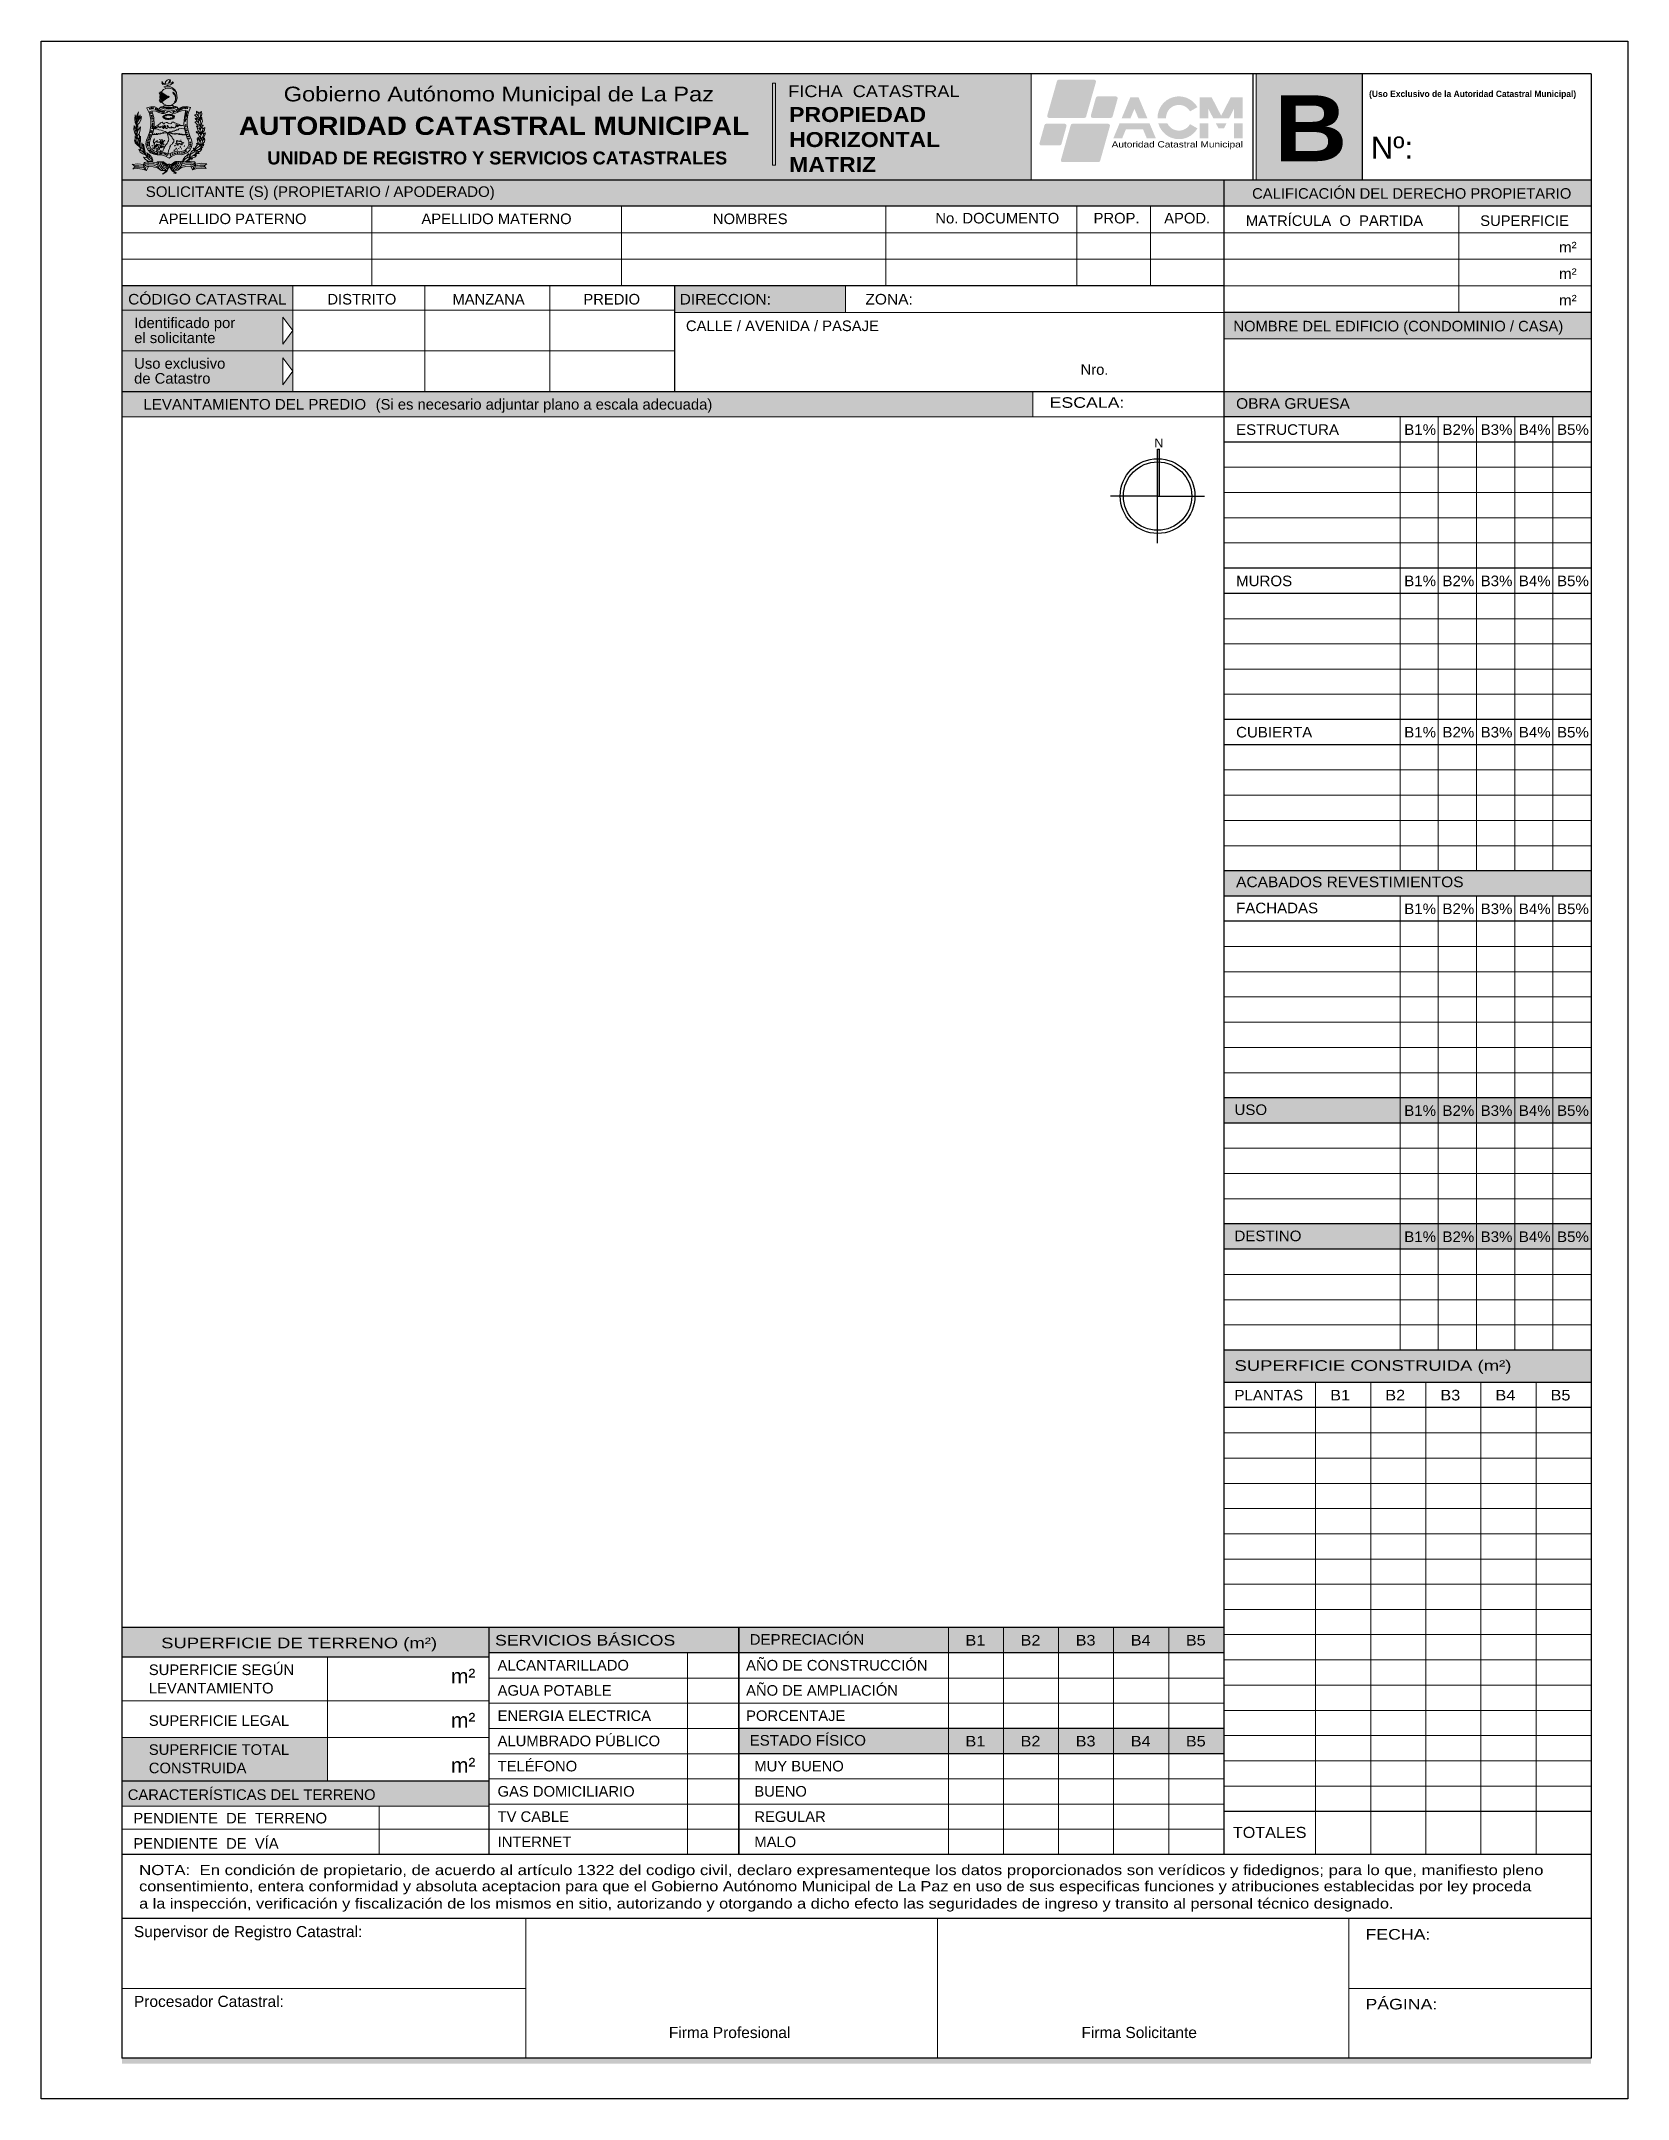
# Model space of a CAD drawing. Header units: inches. Extents: x 13.1 to 77.9, y 9.9 to 37.9.
# Drawn here: x 34.66 to 56.26, y 9.85 to 37.85 of the extents above; entities that cross this region are included whole.
import ezdxf

# ---------------------------------------------------------------- set-up
doc = ezdxf.new("R2010")
doc.units = ezdxf.units.IN
doc.header["$MEASUREMENT"] = 0
for name, color, linetype, lineweight in [('F_H', 253, 'Continuous', 13), ('F_NUEVA', 43, 'Continuous', 25), ('F_TEXT', 250, 'Continuous', 13), ('F_TEXTONUEVO', 250, 'Continuous', 13)]:
    doc.layers.add(name, color=color, linetype=linetype, lineweight=lineweight)
doc.layers.add('F_Layer01', color=7, linetype='Continuous')
doc.styles.add('ARIAL', font='arial.ttf', dxfattribs={"height": 0.2})

msp = doc.modelspace()

# ---------------------------------------------------------------- texts
at = {"attachment_point": 1, "style": 'ARIAL'}
for s, insert, char_height in [('{\\fArial|b1|i0|c0|p34;\\W1.1;\\T1.05;B}', (51.443, 37.115), 0.89714), ('{\\fArial|b1|i0|c0|p34;\\W1.1;AUTORIDAD CATASTRAL MUNICIPAL}', (37.349, 36.824), 0.24809), ('{\\fArial|b1|i0|c0|p34;\\W1.1;PROPIEDAD \\PHORIZONTAL  \\PMATRIZ}', (44.839, 36.955), 0.20418), ('{\\fArial|b1|i0|c0|p34;UNIDAD DE REGISTRO Y SERVICIOS CATASTRALES}', (37.737, 36.35), 0.1761)]:
    msp.add_mtext_dynamic_manual_height_columns(s, width=8.5243, gutter_width=8.5, heights=[0], dxfattribs=dict(at, insert=insert, char_height=char_height))
at = {"layer": 'F_TEXT', "color": 7, "style": 'ARIAL'}
for s, height, width, p in [('Gobierno Autónomo Municipal de La Paz', 0.2, 1.15, (37.959, 37.032)), ('SOLICITANTE (S) (PROPIETARIO / APODERADO)', 0.14393, 1.02, (36.081, 35.732)), ('m²', 0.1439, 1.02, (55.321, 34.977)), ('m²', 0.1439, 1.02, (55.321, 34.616)), ('CÓDIGO CATASTRAL', 0.14393, 1.05, (35.841, 34.268)), ('DIRECCION:', 0.1439, 1.05, (43.35, 34.268)), ('ZONA:', 0.1439, 1.05, (45.878, 34.268)), ('m²', 0.1439, 1.02, (55.321, 34.255)), ('LEVANTAMIENTO DEL PREDIO', 0.14393, 1.02, (36.05, 32.838)), ('ESCALA:', 0.1439, 1.2, (48.385, 32.862)), ('OBRA GRUESA', 0.14393, 1.05, (50.924, 32.849)), ('ESTRUCTURA', 0.1439, 1.02, (50.924, 32.494)), ('B1%%%', 0.1439, 1.02, (53.213, 32.494)), ('B2%%%', 0.1439, 1.02, (53.733, 32.494)), ('B3%%%', 0.1439, 1.02, (54.253, 32.494)), ('B4%%%', 0.1439, 1.02, (54.773, 32.494)), ('B5%%%', 0.1439, 1.02, (55.293, 32.494)), ('MUROS', 0.1439, 1.02, (50.924, 30.435)), ('B1%%%', 0.1439, 1.02, (53.213, 30.435)), ('B2%%%', 0.1439, 1.02, (53.733, 30.435)), ('B3%%%', 0.1439, 1.02, (54.253, 30.435)), ('B4%%%', 0.1439, 1.02, (54.773, 30.435)), ('B5%%%', 0.1439, 1.02, (55.293, 30.435)), ('CUBIERTA', 0.1439, 1.02, (50.924, 28.376)), ('B1%%%', 0.1439, 1.02, (53.213, 28.376)), ('B2%%%', 0.1439, 1.02, (53.733, 28.376)), ('B3%%%', 0.1439, 1.02, (54.253, 28.376)), ('B4%%%', 0.1439, 1.02, (54.773, 28.376)), ('B5%%%', 0.1439, 1.02, (55.293, 28.376)), ('ACABADOS REVESTIMIENTOS', 0.14393, 1.05, (50.924, 26.339)), ('FACHADAS', 0.1439, 1.02, (50.924, 25.984)), ('B1%%%', 0.1439, 1.02, (53.213, 25.973)), ('B2%%%', 0.1439, 1.02, (53.733, 25.973)), ('B3%%%', 0.1439, 1.02, (54.253, 25.973)), ('B4%%%', 0.1439, 1.02, (54.773, 25.973)), ('B5%%%', 0.1439, 1.02, (55.293, 25.973)), ('USO', 0.1439, 1.02, (50.902, 23.239)), ('B1%%%', 0.1439, 1.02, (53.213, 23.227)), ('B2%%%', 0.1439, 1.02, (53.733, 23.227)), ('B3%%%', 0.1439, 1.02, (54.253, 23.227)), ('B4%%%', 0.1439, 1.02, (54.773, 23.227)), ('B5%%%', 0.1439, 1.02, (55.293, 23.227)), ('DESTINO', 0.1439, 1.02, (50.902, 21.522)), ('B1%%%', 0.1439, 1.02, (53.213, 21.511)), ('B2%%%', 0.1439, 1.02, (53.733, 21.511)), ('B3%%%', 0.1439, 1.02, (54.253, 21.511)), ('B4%%%', 0.1439, 1.02, (54.773, 21.511)), ('B5%%%', 0.1439, 1.02, (55.293, 21.511)), ('SUPERFICIE CONSTRUIDA (m²)', 0.14393, 1.25, (50.902, 19.758)), ('PLANTAS', 0.1439, 1.02, (50.902, 19.355)), ('B1', 0.1439, 1.1, (52.205, 19.355)), ('B2', 0.1439, 1.1, (52.955, 19.355)), ('B3', 0.1439, 1.1, (53.705, 19.355)), ('B4', 0.1439, 1.1, (54.455, 19.355)), ('B5', 0.1439, 1.1, (55.205, 19.355)), ('SUPERFICIE DE TERRENO (m²)', 0.14393, 1.25, (36.291, 15.983)), ('SERVICIOS BÁSICOS', 0.14393, 1.2, (40.836, 16.02)), ('DEPRECIACIÓN', 0.14393, 1.02, (44.302, 16.031)), ('B1', 0.1439, 1.1, (47.24, 16.02)), ('B2', 0.1439, 1.1, (47.99, 16.02)), ('B3', 0.1439, 1.1, (48.74, 16.02)), ('B4', 0.1439, 1.1, (49.49, 16.02)), ('B5', 0.1439, 1.1, (50.24, 16.02)), ('m²', 0.2, 1.02, (40.236, 15.504)), ('m²', 0.2, 1.02, (40.236, 14.904)), ('ESTADO FÍSICO', 0.14393, 1.02, (44.302, 14.658)), ('B1', 0.1439, 1.1, (47.24, 14.647)), ('B2', 0.1439, 1.1, (47.99, 14.647)), ('B3', 0.1439, 1.1, (48.74, 14.647)), ('B4', 0.1439, 1.1, (49.49, 14.647)), ('B5', 0.1439, 1.1, (50.24, 14.647)), ('m²', 0.2, 1.02, (40.236, 14.292)), ('TOTALES', 0.15, 1.05, (50.88, 13.402)), ('NOTA:  En condición de propietario, de acuerdo al artículo 1322 del codigo civil, declaro expresamenteque los datos proporcionados son verídicos y fidedignos; para lo que, manifiesto pleno', 0.138175, 1.18, (35.991, 12.896)), ('consentimiento, entera conformidad y absoluta aceptacion para que el Gobierno Autónomo Municipal de La Paz en uso de sus especificas funciones y atribuciones establecidas por ley proceda', 0.138175, 1.15, (35.991, 12.676)), ('a la inspección, verificación y fiscalización de los mismos en sitio, autorizando y otorgando a dicho efecto las seguridades de ingreso y transito al personal técnico designado.', 0.138175, 1.15, (35.991, 12.441)), ('FECHA:', 0.1439, 1.2, (52.685, 12.018)), ('PÁGINA:', 0.1439, 1.2, (52.685, 11.068))]:
    msp.add_text(s, height=height, dxfattribs=dict(at, width=width)).set_placement(p)
at = {"layer": 'F_TEXT', "color": 255, "style": 'ARIAL', "width": 1.1}
msp.add_text('FICHA  CATASTRAL', height=0.16061, dxfattribs=at).set_placement((44.828, 37.09))
at = {"layer": 'F_TEXT', "color": 7, "style": 'ARIAL'}
for s, height, p in [('Nº:', 0.3, (52.76, 36.253)), ('CALIFICACIÓN DEL DERECHO PROPIETARIO', 0.14393, (51.142, 35.707)), ('APELLIDO PATERNO', 0.14393, (36.259, 35.362)), ('APELLIDO MATERNO', 0.14393, (39.834, 35.362)), ('NOMBRES', 0.1439, (43.802, 35.362)), ('No. DOCUMENTO', 0.14393, (46.83, 35.371)), ('PROP.', 0.1439, (48.984, 35.371)), ('APOD.', 0.1439, (49.945, 35.371)), ('MATRÍCULA  O  PARTIDA', 0.14393, (51.057, 35.337)), ('SUPERFICIE', 0.1439, (54.247, 35.337)), ('DISTRITO ', 0.1439, (38.554, 34.268)), ('MANZANA', 0.1439, (40.256, 34.268)), ('PREDIO', 0.1439, (42.039, 34.268)), ('el solicitante', 0.14393, (35.924, 33.743)), ('Identificado por', 0.14393, (35.924, 33.947)), ('CALLE / AVENIDA / PASAJE', 0.14393, (43.435, 33.906)), ('NOMBRE DEL EDIFICIO (CONDOMINIO / CASA)', 0.14393, (50.887, 33.902)), ('de Catastro', 0.14393, (35.923, 33.191)), ('Uso exclusivo', 0.14393, (35.924, 33.394)), ('Nro.', 0.1439, (48.807, 33.311)), ('(Si es necesario adjuntar plano a escala adecuada)', 0.14393, (39.211, 32.838)), ('N', 0.121, (49.812, 32.323)), ('SUPERFICIE SEGÚN', 0.14393, (36.123, 15.618)), ('ALCANTARILLADO', 0.14393, (40.871, 15.68)), ('AÑO DE CONSTRUCCIÓN', 0.14393, (44.254, 15.68)), ('LEVANTAMIENTO', 0.14393, (36.123, 15.368)), ('AGUA POTABLE', 0.14393, (40.871, 15.337)), ('AÑO DE AMPLIACIÓN', 0.14393, (44.254, 15.337)), ('ENERGIA ELECTRICA', 0.14393, (40.871, 14.993)), ('PORCENTAJE', 0.1439, (44.254, 14.993)), ('SUPERFICIE LEGAL', 0.14393, (36.123, 14.927)), ('SUPERFICIE TOTAL', 0.14393, (36.123, 14.532)), ('ALUMBRADO PÚBLICO', 0.14393, (40.871, 14.65)), ('CONSTRUIDA', 0.1439, (36.123, 14.282)), ('TELÉFONO', 0.1439, (40.871, 14.307)), ('MUY BUENO', 0.1439, (44.366, 14.307)), ('CARACTERÍSTICAS DEL TERRENO', 0.14393, (35.836, 13.919)), ('GAS DOMICILIARIO', 0.14393, (40.871, 13.964)), ('BUENO', 0.1439, (44.366, 13.964)), ('PENDIENTE  DE  TERRENO', 0.14393, (35.913, 13.599)), ('TV CABLE', 0.1439, (40.871, 13.62)), ('REGULAR', 0.1439, (44.366, 13.62)), ('PENDIENTE  DE  VÍA', 0.14393, (35.913, 13.255)), ('INTERNET', 0.1439, (40.871, 13.277)), ('MALO', 0.1439, (44.366, 13.277)), ('Supervisor de Registro Catastral:', 0.15113, (35.92, 12.052)), ('Procesador Catastral:', 0.15113, (35.92, 11.102)), ('Firma Profesional', 0.15113, (43.202, 10.679)), ('Firma Solicitante', 0.15113, (48.819, 10.679))]:
    msp.add_text(s, height=height, dxfattribs=at).set_placement(p)
at = {"layer": 'F_TEXT', "color": 7, "insert": (52.734, 37.178), "char_height": 0.08603, "attachment_point": 1, "style": 'ARIAL'}
msp.add_mtext_dynamic_manual_height_columns('{\\fCentury Gothic|b1|i0|c0|p34;(Uso Exclusivo de la Autoridad Catastral Municipal)}', width=8.5243, gutter_width=8.5, heights=[0], dxfattribs=at)

# ---------------------------------------------------------------- blocks, each defined once
blk = doc.blocks.new('block 274')
at = {"layer": 'F_Layer01', "color": 18, "lineweight": 9}
for points in [[(1.485, -0.83), (1.604, -0.881), (1.494, -0.817)], [(1.485, -0.83), (1.604, -0.881), (1.494, -0.817)], [(1.498, -0.821), (1.485, -0.83)], [(1.498, -0.821), (1.485, -0.83)], [(1.494, -0.834), (1.485, -0.842)], [(1.494, -0.834), (1.485, -0.842)], [(1.506, -0.813), (1.494, -0.817)], [(1.506, -0.813), (1.494, -0.817)], [(1.604, -0.876), (1.506, -0.813)], [(1.604, -0.876), (1.506, -0.813)], [(1.515, -0.948), (1.549, -0.982), (1.591, -0.999), (1.638, -0.999), (1.68, -0.978), (1.714, -0.944), (1.731, -0.902), (1.726, -0.855), (1.71, -0.813), (1.676, -0.783), (1.633, -0.766), (1.587, -0.766), (1.544, -0.783), (1.511, -0.817)], [(1.515, -0.948), (1.549, -0.982), (1.591, -0.999), (1.638, -0.999), (1.68, -0.978), (1.714, -0.944), (1.731, -0.902), (1.726, -0.855), (1.71, -0.813), (1.676, -0.783), (1.633, -0.766), (1.587, -0.766), (1.544, -0.783), (1.511, -0.817)], [(1.519, -0.682), (1.523, -0.69)], [(1.519, -0.682), (1.523, -0.69)], [(1.523, -0.69), (1.519, -0.682)], [(1.523, -0.69), (1.519, -0.682)], [(1.528, -0.715), (1.523, -0.682)], [(1.528, -0.715), (1.523, -0.682)], [(1.532, -0.703), (1.523, -0.707)], [(1.532, -0.703), (1.523, -0.707)], [(1.523, -0.707), (1.532, -0.707)], [(1.523, -0.707), (1.532, -0.707)], [(1.528, -0.69), (1.528, -0.682)], [(1.528, -0.69), (1.528, -0.682)], [(1.528, -0.682), (1.528, -0.69)], [(1.528, -0.682), (1.528, -0.69)], [(1.528, -0.698), (1.532, -0.69)], [(1.528, -0.698), (1.532, -0.69)], [(1.532, -0.69), (1.528, -0.698)], [(1.532, -0.69), (1.528, -0.698)], [(1.544, -0.707), (1.544, -0.698), (1.536, -0.698), (1.532, -0.698), (1.528, -0.707), (1.532, -0.711), (1.536, -0.715), (1.544, -0.711), (1.544, -0.707)], [(1.544, -0.707), (1.544, -0.698), (1.536, -0.698), (1.532, -0.698), (1.528, -0.707), (1.532, -0.711), (1.536, -0.715), (1.544, -0.711), (1.544, -0.707)], [(1.528, -0.711), (1.528, -0.707)], [(1.528, -0.711), (1.528, -0.707)], [(1.544, -0.711), (1.591, -0.724), (1.638, -0.72), (1.68, -0.69)], [(1.544, -0.711), (1.591, -0.724), (1.638, -0.72), (1.68, -0.69)], [(1.561, -0.694), (1.544, -0.707)], [(1.561, -0.694), (1.544, -0.707)], [(1.718, -0.821), (1.697, -0.787), (1.667, -0.758), (1.629, -0.741), (1.587, -0.737), (1.549, -0.745)], [(1.718, -0.821), (1.697, -0.787), (1.667, -0.758), (1.629, -0.741), (1.587, -0.737), (1.549, -0.745)], [(1.561, -0.694), (1.57, -0.694)], [(1.561, -0.694), (1.57, -0.694)], [(1.638, -0.652), (1.612, -0.648), (1.591, -0.656), (1.57, -0.677)], [(1.57, -0.677), (1.574, -0.707)], [(1.57, -0.677), (1.574, -0.707)], [(1.595, -0.724), (1.595, -0.732), (1.599, -0.737)], [(1.595, -0.724), (1.595, -0.732), (1.599, -0.737)], [(1.599, -0.724), (1.599, -0.732), (1.604, -0.737)], [(1.599, -0.724), (1.599, -0.732), (1.604, -0.737)], [(1.599, -0.737), (1.599, -0.732)], [(1.599, -0.737), (1.599, -0.732)], [(1.604, -0.737), (1.608, -0.724)], [(1.604, -0.737), (1.608, -0.724)], [(1.638, -0.677), (1.625, -0.677), (1.612, -0.686), (1.629, -0.686)], [(1.638, -0.665), (1.633, -0.66), (1.625, -0.66), (1.621, -0.669)], [(1.638, -0.665), (1.633, -0.66), (1.625, -0.66), (1.621, -0.669)], [(1.638, -0.677), (1.629, -0.669), (1.621, -0.669)], [(1.638, -0.677), (1.629, -0.669), (1.621, -0.669)], [(1.65, -0.698), (1.621, -0.69)], [(1.65, -0.698), (1.621, -0.69)], [(1.638, -0.665), (1.633, -0.656), (1.625, -0.656)], [(1.638, -0.665), (1.633, -0.656), (1.625, -0.656)], [(1.625, -0.669), (1.629, -0.669)], [(1.663, -0.69), (1.676, -0.677), (1.667, -0.69)], [(1.663, -0.69), (1.676, -0.677), (1.667, -0.69)], [(1.667, -0.69), (1.68, -0.682), (1.667, -0.694), (1.68, -0.69)], [(1.667, -0.69), (1.68, -0.682), (1.667, -0.694), (1.68, -0.69)], [(1.671, -0.817), (1.676, -0.838)], [(1.671, -0.817), (1.676, -0.838)], [(1.693, -0.952), (1.71, -0.919), (1.71, -0.881), (1.697, -0.847), (1.671, -0.817)], [(1.693, -0.952), (1.71, -0.919), (1.71, -0.881), (1.697, -0.847), (1.671, -0.817)], [(1.676, -0.821), (1.676, -0.817)], [(1.676, -0.821), (1.676, -0.817)], [(1.676, -0.821), (1.68, -0.821), (1.676, -0.826)], [(1.676, -0.821), (1.68, -0.821), (1.676, -0.826)], [(1.676, -0.834), (1.68, -0.821)], [(1.676, -0.834), (1.68, -0.821)], [(1.684, -0.826), (1.676, -0.826), (1.68, -0.826)], [(1.684, -0.826), (1.676, -0.826), (1.68, -0.826)], [(1.676, -0.838), (1.684, -0.826)], [(1.676, -0.838), (1.684, -0.826)], [(1.684, -0.847), (1.676, -0.83)], [(1.684, -0.847), (1.676, -0.83)], [(1.676, -0.83), (1.688, -0.83)], [(1.676, -0.83), (1.688, -0.83)], [(1.676, -0.834), (1.693, -0.834)], [(1.676, -0.834), (1.693, -0.834)], [(1.676, -0.838), (1.693, -0.838)], [(1.676, -0.838), (1.693, -0.838)], [(1.693, -0.952), (1.705, -0.923), (1.705, -0.893), (1.697, -0.859), (1.676, -0.838)], [(1.693, -0.952), (1.705, -0.923), (1.705, -0.893), (1.697, -0.859), (1.676, -0.838)], [(1.71, -0.872), (1.68, -0.821)], [(1.71, -0.872), (1.68, -0.821)], [(1.68, -0.838), (1.684, -0.83)], [(1.68, -0.842), (1.688, -0.83)], [(1.68, -0.838), (1.684, -0.83)], [(1.68, -0.842), (1.688, -0.83)], [(1.68, -0.842), (1.697, -0.838)], [(1.68, -0.842), (1.697, -0.838)], [(1.684, -0.842), (1.688, -0.834)], [(1.684, -0.842), (1.688, -0.834)], [(1.705, -0.859), (1.688, -0.83)], [(1.705, -0.859), (1.688, -0.83)], [(1.688, -0.847), (1.693, -0.834)], [(1.688, -0.847), (1.693, -0.834)], [(1.688, -0.851), (1.693, -0.838)], [(1.688, -0.851), (1.693, -0.838)], [(1.693, -0.952), (1.71, -0.919), (1.71, -0.876), (1.697, -0.838)], [(1.693, -0.952), (1.71, -0.919), (1.71, -0.876), (1.697, -0.838)], [(1.197, -1.096), (1.18, -1.135), (1.172, -1.177), (1.176, -1.223)], [(1.197, -1.096), (1.18, -1.135), (1.172, -1.177), (1.176, -1.223)], [(1.176, -1.228), (1.202, -1.088)], [(1.176, -1.228), (1.202, -1.088)], [(1.477, -1.046), (1.426, -1.02), (1.371, -1.02), (1.316, -1.033)], [(1.477, -1.046), (1.426, -1.02), (1.371, -1.02), (1.316, -1.033)], [(1.329, -1.431), (1.358, -1.355), (1.371, -1.274), (1.371, -1.19), (1.35, -1.109), (1.316, -1.037)], [(1.329, -1.431), (1.358, -1.355), (1.371, -1.274), (1.371, -1.19), (1.35, -1.109), (1.316, -1.037)], [(1.354, -1.037), (1.354, -1.05), (1.367, -1.05)], [(1.354, -1.037), (1.354, -1.05), (1.367, -1.05)], [(1.354, -1.088), (1.371, -1.084), (1.375, -1.092)], [(1.354, -1.088), (1.371, -1.084), (1.375, -1.092)], [(1.354, -1.088), (1.358, -1.096)], [(1.354, -1.088), (1.358, -1.096)], [(1.362, -1.084), (1.362, -1.092)], [(1.362, -1.084), (1.362, -1.092)], [(1.362, -1.105), (1.379, -1.101), (1.367, -1.113), (1.379, -1.109)], [(1.362, -1.105), (1.379, -1.101), (1.367, -1.113), (1.379, -1.109)], [(1.367, -1.448), (1.401, -1.359), (1.417, -1.262), (1.409, -1.164), (1.384, -1.071)], [(1.367, -1.448), (1.401, -1.359), (1.417, -1.262), (1.409, -1.164), (1.384, -1.071)], [(1.371, -1.046), (1.371, -1.033), (1.379, -1.029), (1.384, -1.046), (1.371, -1.046)], [(1.371, -1.046), (1.371, -1.033), (1.379, -1.029), (1.384, -1.046), (1.371, -1.046)], [(1.489, -1.101), (1.439, -1.075), (1.384, -1.071)], [(1.489, -1.101), (1.439, -1.075), (1.384, -1.071)], [(1.392, -1.046), (1.396, -1.046), (1.401, -1.046), (1.405, -1.046), (1.392, -1.033), (1.396, -1.033), (1.401, -1.033), (1.405, -1.033)], [(1.392, -1.046), (1.396, -1.046), (1.401, -1.046), (1.405, -1.046), (1.392, -1.033), (1.396, -1.033), (1.401, -1.033), (1.405, -1.033)], [(1.426, -1.054), (1.434, -1.054), (1.439, -1.054), (1.443, -1.046), (1.443, -1.041), (1.434, -1.037), (1.43, -1.054)], [(1.426, -1.054), (1.434, -1.054), (1.439, -1.054), (1.443, -1.046), (1.443, -1.041), (1.434, -1.037), (1.43, -1.054)], [(1.443, -1.058), (1.439, -1.058), (1.447, -1.041)], [(1.443, -1.058), (1.439, -1.058), (1.447, -1.041)], [(1.451, -1.046), (1.443, -1.041)], [(1.451, -1.046), (1.443, -1.041)], [(1.464, -1.054), (1.464, -1.05), (1.456, -1.05), (1.46, -1.063), (1.456, -1.067), (1.451, -1.063), (1.451, -1.058)], [(1.464, -1.054), (1.464, -1.05), (1.456, -1.05), (1.46, -1.063), (1.456, -1.067), (1.451, -1.063), (1.451, -1.058)], [(1.472, -1.071), (1.468, -1.075), (1.464, -1.071), (1.464, -1.067), (1.468, -1.058), (1.472, -1.058), (1.477, -1.058), (1.477, -1.063)], [(1.472, -1.071), (1.468, -1.075), (1.464, -1.071), (1.464, -1.067), (1.468, -1.058), (1.472, -1.058), (1.477, -1.058), (1.477, -1.063)], [(1.477, -1.046), (1.544, -1.067), (1.612, -1.075), (1.684, -1.067), (1.752, -1.041)], [(1.477, -1.046), (1.544, -1.067), (1.612, -1.075), (1.684, -1.067), (1.752, -1.041)], [(1.494, -1.067), (1.489, -1.08), (1.481, -1.08), (1.481, -1.063), (1.494, -1.067), (1.489, -1.08), (1.481, -1.08), (1.481, -1.063), (1.494, -1.067)], [(1.485, -0.842), (1.498, -0.847)], [(1.485, -0.842), (1.498, -0.847)], [(1.485, -1.05), (1.498, -1.029)], [(1.485, -1.05), (1.498, -1.029)], [(1.489, -0.936), (1.604, -0.881), (1.498, -0.948)], [(1.489, -0.936), (1.604, -0.881), (1.498, -0.948)], [(1.489, -1.096), (1.519, -1.109), (1.553, -1.109), (1.587, -1.096), (1.612, -1.075)], [(1.489, -1.096), (1.519, -1.109), (1.553, -1.109), (1.587, -1.096), (1.612, -1.075)], [(1.498, -0.847), (1.494, -0.885), (1.498, -0.919)], [(1.498, -0.847), (1.494, -0.885), (1.498, -0.919)], [(1.494, -1.084), (1.498, -1.067), (1.506, -1.071), (1.506, -1.075), (1.502, -1.08), (1.498, -1.075), (1.502, -1.088)], [(1.494, -1.084), (1.498, -1.067), (1.506, -1.071), (1.506, -1.075), (1.502, -1.08), (1.498, -1.075), (1.502, -1.088)], [(1.498, -0.847), (1.604, -0.881), (1.498, -0.919)], [(1.498, -0.847), (1.604, -0.881), (1.498, -0.919)], [(1.498, -1.029), (1.553, -1.046), (1.612, -1.05), (1.676, -1.046), (1.731, -1.024)], [(1.498, -1.029), (1.553, -1.046), (1.612, -1.05), (1.676, -1.046), (1.731, -1.024)], [(1.506, -0.847), (1.502, -0.885), (1.506, -0.919)], [(1.506, -0.847), (1.502, -0.885), (1.506, -0.919)], [(1.502, -1.029), (1.506, -1.02)], [(1.502, -1.029), (1.506, -1.02)], [(1.604, -0.889), (1.506, -0.957)], [(1.604, -0.889), (1.506, -0.957)], [(1.506, -1.02), (1.578, -1.037), (1.65, -1.037), (1.718, -1.016)], [(1.506, -1.02), (1.578, -1.037), (1.65, -1.037), (1.718, -1.016)], [(1.515, -0.851), (1.511, -0.885), (1.515, -0.914)], [(1.515, -0.851), (1.511, -0.885), (1.515, -0.914)], [(1.511, -1.088), (1.519, -1.092), (1.523, -1.088), (1.523, -1.08), (1.519, -1.075), (1.511, -1.075)], [(1.511, -1.088), (1.519, -1.092), (1.523, -1.088), (1.523, -1.08), (1.519, -1.075), (1.511, -1.075)], [(1.515, -1.024), (1.519, -1.016)], [(1.515, -1.024), (1.519, -1.016)], [(1.515, -1.075), (1.515, -1.088)], [(1.515, -1.075), (1.515, -1.088)], [(1.523, -0.855), (1.519, -0.881), (1.523, -0.91)], [(1.523, -0.855), (1.519, -0.881), (1.523, -0.91)], [(1.519, -1.016), (1.583, -1.029), (1.642, -1.029), (1.701, -1.012)], [(1.519, -1.016), (1.583, -1.029), (1.642, -1.029), (1.701, -1.012)], [(1.532, -0.859), (1.528, -0.881), (1.532, -0.906)], [(1.532, -0.859), (1.528, -0.881), (1.532, -0.906)], [(1.528, -1.092), (1.532, -1.08), (1.54, -1.08)], [(1.528, -1.092), (1.532, -1.08), (1.54, -1.08)], [(1.528, -1.088), (1.532, -1.088)], [(1.528, -1.088), (1.532, -1.088)], [(1.528, -1.092), (1.536, -1.096)], [(1.528, -1.092), (1.536, -1.096)], [(1.532, -1.02), (1.553, -1.003), (1.557, -1.003)], [(1.532, -1.02), (1.553, -1.003), (1.557, -1.003)], [(1.54, -0.859), (1.536, -0.881), (1.54, -0.906)], [(1.54, -0.859), (1.536, -0.881), (1.54, -0.906)], [(1.557, -1.088), (1.557, -1.084), (1.549, -1.084), (1.553, -1.096), (1.553, -1.101), (1.544, -1.096), (1.544, -1.092)], [(1.557, -1.088), (1.557, -1.084), (1.549, -1.084), (1.553, -1.096), (1.553, -1.101), (1.544, -1.096), (1.544, -1.092)], [(1.549, -0.864), (1.549, -0.902)], [(1.549, -0.864), (1.549, -0.902)], [(1.553, -1.003), (1.612, -1.008), (1.671, -0.999)], [(1.553, -1.003), (1.612, -1.008), (1.671, -0.999)], [(1.557, -0.868), (1.557, -0.897)], [(1.557, -0.868), (1.557, -0.897)], [(1.561, -1.003), (1.566, -1.003), (1.566, -0.995), (1.566, -0.991)], [(1.561, -1.003), (1.566, -1.003), (1.566, -0.995), (1.566, -0.991)], [(1.566, -0.868), (1.566, -0.897)], [(1.566, -0.868), (1.566, -0.897)], [(1.574, -0.872), (1.574, -0.893)], [(1.574, -0.872), (1.574, -0.893)], [(1.583, -0.876), (1.583, -0.889)], [(1.583, -0.876), (1.583, -0.889)], [(1.591, -0.876), (1.591, -0.885)], [(1.591, -0.876), (1.591, -0.885)], [(1.604, -0.889), (1.612, -0.889), (1.616, -0.889), (1.621, -0.881), (1.616, -0.876), (1.612, -0.872), (1.604, -0.876)], [(1.604, -0.889), (1.612, -0.889), (1.616, -0.889), (1.621, -0.881), (1.616, -0.876), (1.612, -0.872), (1.604, -0.876)], [(1.616, -0.881), (1.612, -0.876), (1.608, -0.881), (1.608, -0.885), (1.612, -0.885), (1.616, -0.885), (1.616, -0.881)], [(1.616, -0.881), (1.612, -0.876), (1.608, -0.881), (1.608, -0.885), (1.612, -0.885), (1.616, -0.885), (1.616, -0.881)], [(1.612, -1.075), (1.642, -1.096), (1.671, -1.109), (1.705, -1.105), (1.739, -1.092)], [(1.612, -1.075), (1.642, -1.096), (1.671, -1.109), (1.705, -1.105), (1.739, -1.092)], [(1.625, -1.13), (1.621, -1.126), (1.625, -1.126), (1.625, -1.118), (1.621, -1.126)], [(1.625, -1.13), (1.621, -1.126), (1.625, -1.126), (1.625, -1.118), (1.621, -1.126)], [(1.633, -1.135), (1.625, -1.126), (1.633, -1.118)], [(1.633, -1.135), (1.625, -1.126), (1.633, -1.118)], [(1.633, -1.135), (1.629, -1.126), (1.633, -1.118)], [(1.633, -1.135), (1.629, -1.126), (1.633, -1.118)], [(1.663, -0.991), (1.663, -0.995), (1.667, -0.999), (1.671, -0.999)], [(1.663, -0.991), (1.663, -0.995), (1.667, -0.999), (1.671, -0.999)], [(1.684, -1.096), (1.676, -1.096), (1.671, -1.084), (1.684, -1.08)], [(1.676, -1.096), (1.671, -1.084), (1.684, -1.08)], [(1.676, -1.088), (1.68, -1.088)], [(1.676, -1.088), (1.68, -1.088)], [(1.676, -1.096), (1.684, -1.096)], [(1.684, -0.842), (1.697, -0.842)], [(1.684, -0.842), (1.697, -0.842)], [(1.688, -0.847), (1.701, -0.847)], [(1.688, -0.847), (1.701, -0.847)], [(1.688, -0.851), (1.701, -0.851), (1.697, -0.864)], [(1.688, -0.851), (1.701, -0.851), (1.697, -0.864)], [(1.701, -1.075), (1.705, -1.088), (1.688, -1.075), (1.693, -1.092)], [(1.701, -1.075), (1.705, -1.088), (1.688, -1.075), (1.693, -1.092)], [(1.693, -0.851), (1.697, -0.842)], [(1.693, -0.851), (1.697, -0.842)], [(1.693, -0.855), (1.697, -0.847)], [(1.693, -0.855), (1.697, -0.847)], [(1.693, -0.855), (1.705, -0.855), (1.697, -0.864)], [(1.693, -0.855), (1.705, -0.855), (1.697, -0.864)], [(1.693, -0.855), (1.701, -0.855)], [(1.693, -0.855), (1.701, -0.855)], [(1.693, -0.948), (1.697, -0.948)], [(1.693, -0.948), (1.697, -0.948)], [(1.693, -0.948), (1.697, -0.948)], [(1.693, -0.948), (1.697, -0.948)], [(1.693, -0.952), (1.697, -0.952)], [(1.693, -0.952), (1.697, -0.952)], [(1.697, -0.859), (1.701, -0.847)], [(1.697, -0.859), (1.701, -0.847)], [(1.697, -0.859), (1.705, -0.859), (1.701, -0.868)], [(1.697, -0.859), (1.705, -0.859), (1.701, -0.868)], [(1.697, -0.864), (1.705, -0.864)], [(1.697, -0.864), (1.705, -0.864)], [(1.697, -0.948), (1.697, -0.944)], [(1.697, -0.944), (1.701, -0.944)], [(1.697, -0.948), (1.697, -0.944)], [(1.697, -0.944), (1.701, -0.944)], [(1.697, -0.944), (1.701, -0.944)], [(1.697, -0.944), (1.701, -0.944)], [(1.697, -0.944), (1.701, -0.944)], [(1.705, -0.864), (1.701, -0.872), (1.71, -0.889)], [(1.705, -0.864), (1.701, -0.872), (1.71, -0.889)], [(1.701, -0.876), (1.71, -0.868)], [(1.701, -0.876), (1.71, -0.868)], [(1.701, -0.872), (1.71, -0.872)], [(1.701, -0.872), (1.71, -0.872)], [(1.701, -0.876), (1.71, -0.876)], [(1.701, -0.876), (1.71, -0.876)], [(1.705, -0.927), (1.701, -0.927)], [(1.705, -0.927), (1.701, -0.927)], [(1.701, -0.936), (1.705, -0.936)], [(1.701, -0.936), (1.705, -0.936)], [(1.701, -0.936), (1.705, -0.936)], [(1.701, -0.936), (1.705, -0.936)], [(1.701, -0.94), (1.705, -0.94)], [(1.701, -0.94), (1.705, -0.94)], [(1.701, -0.94), (1.705, -0.94)], [(1.701, -0.94), (1.705, -0.94)], [(1.705, -0.881), (1.71, -0.872)], [(1.705, -0.881), (1.71, -0.872)], [(1.705, -0.885), (1.71, -0.876)], [(1.705, -0.885), (1.71, -0.876)], [(1.705, -0.881), (1.71, -0.881)], [(1.705, -0.881), (1.71, -0.881)], [(1.705, -0.885), (1.71, -0.897), (1.705, -0.897)], [(1.705, -0.893), (1.71, -0.885)], [(1.71, -0.897), (1.705, -0.885), (1.71, -0.885)], [(1.705, -0.893), (1.71, -0.885)], [(1.705, -0.885), (1.71, -0.885)], [(1.705, -0.885), (1.71, -0.885)], [(1.705, -0.885), (1.71, -0.885)], [(1.705, -0.889), (1.71, -0.889)], [(1.705, -0.889), (1.71, -0.889)], [(1.705, -0.897), (1.71, -0.889)], [(1.705, -0.897), (1.71, -0.889)], [(1.705, -0.893), (1.71, -0.893)], [(1.705, -0.893), (1.71, -0.893)], [(1.71, -0.902), (1.705, -0.893)], [(1.71, -0.902), (1.705, -0.893)], [(1.705, -0.897), (1.71, -0.897)], [(1.705, -0.897), (1.71, -0.897)], [(1.705, -0.897), (1.71, -0.897)], [(1.705, -0.906), (1.71, -0.897)], [(1.705, -0.906), (1.71, -0.897)], [(1.705, -0.902), (1.71, -0.902)], [(1.705, -0.902), (1.71, -0.902)], [(1.71, -0.906), (1.705, -0.902)], [(1.705, -0.91), (1.71, -0.902)], [(1.71, -0.906), (1.705, -0.902)], [(1.705, -0.91), (1.71, -0.902)], [(1.705, -0.906), (1.71, -0.906)], [(1.705, -0.906), (1.71, -0.906)], [(1.71, -0.91), (1.705, -0.906)], [(1.71, -0.91), (1.705, -0.906)], [(1.705, -0.91), (1.71, -0.91)], [(1.705, -0.91), (1.71, -0.91)], [(1.71, -0.919), (1.705, -0.914)], [(1.705, -0.923), (1.71, -0.914)], [(1.71, -0.919), (1.705, -0.914)], [(1.705, -0.923), (1.71, -0.914)], [(1.71, -0.923), (1.705, -0.919)], [(1.705, -0.919), (1.71, -0.919)], [(1.71, -0.923), (1.705, -0.919)], [(1.705, -0.919), (1.71, -0.919)], [(1.705, -0.923), (1.71, -0.923)], [(1.705, -0.923), (1.71, -0.923)], [(1.705, -0.923), (1.705, -0.927), (1.705, -0.931)], [(1.705, -0.923), (1.705, -0.927), (1.705, -0.931)], [(1.735, -1.075), (1.735, -1.08), (1.731, -1.08), (1.726, -1.08), (1.722, -1.071), (1.722, -1.067), (1.726, -1.063), (1.731, -1.067)], [(1.735, -1.075), (1.735, -1.08), (1.731, -1.08), (1.726, -1.08), (1.722, -1.071), (1.722, -1.067), (1.726, -1.063), (1.731, -1.067)], [(1.743, -1.046), (1.731, -1.024)], [(1.743, -1.046), (1.731, -1.024)], [(1.743, -1.075), (1.739, -1.058), (1.748, -1.054), (1.756, -1.071), (1.743, -1.075)], [(1.743, -1.075), (1.739, -1.058), (1.748, -1.054), (1.756, -1.071), (1.743, -1.075)], [(1.849, -1.063), (1.79, -1.071), (1.739, -1.092)], [(1.849, -1.063), (1.79, -1.071), (1.739, -1.092)], [(1.909, -1.029), (1.858, -1.012), (1.803, -1.016), (1.752, -1.041)], [(1.909, -1.029), (1.858, -1.012), (1.803, -1.016), (1.752, -1.041)], [(1.765, -1.067), (1.756, -1.05), (1.773, -1.058), (1.765, -1.046)], [(1.765, -1.067), (1.756, -1.05), (1.773, -1.058), (1.765, -1.046)], [(1.786, -1.05), (1.782, -1.054), (1.777, -1.054), (1.773, -1.046), (1.773, -1.041), (1.777, -1.037), (1.782, -1.037)], [(1.786, -1.05), (1.782, -1.054), (1.777, -1.054), (1.773, -1.046), (1.773, -1.041), (1.777, -1.037), (1.782, -1.037)], [(1.798, -1.05), (1.79, -1.033), (1.803, -1.029), (1.807, -1.046), (1.798, -1.05)], [(1.798, -1.05), (1.79, -1.033), (1.803, -1.029), (1.807, -1.046), (1.798, -1.05)], [(1.815, -1.041), (1.815, -1.029), (1.824, -1.024), (1.824, -1.029), (1.824, -1.033), (1.815, -1.033)], [(1.815, -1.041), (1.815, -1.029), (1.824, -1.024), (1.824, -1.029), (1.824, -1.033), (1.815, -1.033)], [(1.82, -1.033), (1.828, -1.041)], [(1.82, -1.033), (1.828, -1.041)], [(1.849, -1.063), (1.828, -1.16), (1.82, -1.253), (1.837, -1.35), (1.866, -1.444)], [(1.849, -1.063), (1.828, -1.16), (1.82, -1.253), (1.837, -1.35), (1.866, -1.444)], [(1.837, -1.041), (1.845, -1.041), (1.845, -1.037), (1.845, -1.029), (1.845, -1.024), (1.837, -1.024), (1.837, -1.041)], [(1.837, -1.041), (1.845, -1.041), (1.845, -1.037), (1.845, -1.029), (1.845, -1.024), (1.837, -1.024), (1.837, -1.041)], [(1.849, -1.041), (1.853, -1.041), (1.853, -1.024), (1.849, -1.024)], [(1.849, -1.041), (1.853, -1.041), (1.853, -1.024), (1.849, -1.024)], [(1.866, -1.118), (1.849, -1.118), (1.849, -1.109), (1.853, -1.105), (1.858, -1.105), (1.858, -1.109), (1.858, -1.118)], [(1.866, -1.118), (1.849, -1.118), (1.849, -1.109), (1.853, -1.105), (1.858, -1.105), (1.858, -1.109), (1.858, -1.118)], [(1.858, -1.088), (1.853, -1.092), (1.87, -1.096), (1.87, -1.092)], [(1.858, -1.088), (1.853, -1.092), (1.87, -1.096), (1.87, -1.092)], [(1.866, -1.084), (1.858, -1.075), (1.87, -1.075), (1.875, -1.075)], [(1.875, -1.088), (1.866, -1.084), (1.858, -1.075), (1.87, -1.075), (1.875, -1.075)], [(1.858, -1.113), (1.866, -1.109)], [(1.858, -1.113), (1.866, -1.109)], [(1.862, -1.037), (1.87, -1.029), (1.87, -1.037), (1.87, -1.046)], [(1.862, -1.041), (1.862, -1.037), (1.87, -1.029), (1.87, -1.037), (1.87, -1.046)], [(1.862, -1.037), (1.87, -1.037)], [(1.87, -1.037), (1.862, -1.037), (1.862, -1.041)], [(1.909, -1.029), (1.879, -1.105), (1.866, -1.185), (1.866, -1.266), (1.879, -1.346), (1.904, -1.427)], [(1.909, -1.029), (1.879, -1.105), (1.866, -1.185), (1.866, -1.266), (1.879, -1.346), (1.904, -1.427)], [(1.866, -1.084), (1.87, -1.075)], [(1.87, -1.075), (1.866, -1.084), (1.875, -1.088)], [(1.909, -1.029), (1.913, -1.029)], [(1.993, -1.075), (1.993, -1.105), (2.006, -1.13)], [(1.993, -1.075), (1.993, -1.105), (2.006, -1.13)], [(2.019, -1.105), (1.993, -1.075)], [(2.019, -1.105), (1.993, -1.075)], [(2.023, -1.088), (2.014, -1.122), (2.019, -1.151), (2.036, -1.181), (2.048, -1.151), (2.044, -1.118), (2.023, -1.088), (2.014, -1.122), (2.019, -1.151), (2.036, -1.181), (2.048, -1.151), (2.044, -1.118), (2.023, -1.088)], [(2.036, -1.181), (2.057, -1.151), (2.065, -1.118), (2.061, -1.08)], [(2.036, -1.181), (2.057, -1.151), (2.065, -1.118), (2.061, -1.08)], [(2.061, -1.08), (2.048, -1.092), (2.04, -1.113)], [(2.061, -1.08), (2.048, -1.092), (2.04, -1.113)], [(1.142, -1.27), (1.138, -1.325), (1.151, -1.376), (1.18, -1.422)], [(1.142, -1.27), (1.138, -1.325), (1.151, -1.376), (1.18, -1.422)], [(1.18, -1.418), (1.163, -1.342), (1.142, -1.27)], [(1.18, -1.418), (1.163, -1.342), (1.142, -1.27)], [(1.159, -1.126), (1.151, -1.181), (1.155, -1.232), (1.18, -1.283)], [(1.159, -1.126), (1.151, -1.181), (1.155, -1.232), (1.18, -1.283)], [(1.176, -1.274), (1.172, -1.202), (1.159, -1.126)], [(1.176, -1.274), (1.172, -1.202), (1.159, -1.126)], [(1.172, -1.27), (1.159, -1.325)], [(1.172, -1.27), (1.159, -1.325)], [(1.172, -1.376), (1.18, -1.274)], [(1.172, -1.376), (1.18, -1.274)], [(1.206, -1.147), (1.185, -1.181), (1.176, -1.219)], [(1.206, -1.147), (1.185, -1.181), (1.176, -1.219)], [(1.244, -1.151), (1.21, -1.185), (1.189, -1.223), (1.176, -1.27)], [(1.244, -1.151), (1.21, -1.185), (1.189, -1.223), (1.176, -1.27)], [(1.176, -1.274), (1.21, -1.24), (1.235, -1.198), (1.244, -1.151)], [(1.176, -1.274), (1.21, -1.24), (1.235, -1.198), (1.244, -1.151)], [(1.231, -1.291), (1.193, -1.342), (1.18, -1.405)], [(1.231, -1.291), (1.193, -1.342), (1.18, -1.405)], [(1.18, -1.422), (1.21, -1.384), (1.227, -1.338), (1.231, -1.291)], [(1.18, -1.422), (1.21, -1.384), (1.227, -1.338), (1.231, -1.291)], [(1.189, -1.355), (1.193, -1.278)], [(1.189, -1.355), (1.193, -1.278)], [(1.223, -1.139), (1.202, -1.173), (1.193, -1.211)], [(1.223, -1.139), (1.202, -1.173), (1.193, -1.211)], [(1.197, -1.206), (1.206, -1.139)], [(1.197, -1.206), (1.206, -1.139)], [(1.218, -1.177), (1.227, -1.126)], [(1.218, -1.177), (1.227, -1.126)], [(1.362, -1.389), (1.358, -1.393), (1.358, -1.397), (1.362, -1.401), (1.375, -1.401)], [(1.362, -1.389), (1.358, -1.393), (1.358, -1.397), (1.362, -1.401), (1.375, -1.401)], [(1.371, -1.359), (1.367, -1.372)], [(1.371, -1.359), (1.367, -1.372)], [(1.371, -1.135), (1.388, -1.13), (1.388, -1.139), (1.388, -1.143), (1.384, -1.143), (1.379, -1.139), (1.379, -1.135)], [(1.371, -1.135), (1.388, -1.13), (1.388, -1.139), (1.388, -1.143), (1.384, -1.143), (1.379, -1.139), (1.379, -1.135)], [(1.375, -1.342), (1.371, -1.346), (1.375, -1.35), (1.388, -1.342), (1.388, -1.346), (1.388, -1.35), (1.384, -1.355)], [(1.375, -1.342), (1.371, -1.346), (1.375, -1.35), (1.388, -1.342), (1.388, -1.346), (1.388, -1.35), (1.384, -1.355)], [(1.371, -1.359), (1.384, -1.363), (1.384, -1.376)], [(1.371, -1.359), (1.384, -1.363), (1.384, -1.376)], [(1.379, -1.363), (1.375, -1.367)], [(1.379, -1.363), (1.375, -1.367)], [(1.379, -1.156), (1.384, -1.151), (1.392, -1.156), (1.384, -1.164), (1.379, -1.164)], [(1.379, -1.156), (1.384, -1.151), (1.392, -1.156), (1.384, -1.164), (1.379, -1.164)], [(1.396, -1.173), (1.396, -1.185), (1.379, -1.177), (1.384, -1.185)], [(1.396, -1.173), (1.396, -1.185), (1.379, -1.177), (1.384, -1.185)], [(1.392, -1.304), (1.379, -1.312)], [(1.392, -1.304), (1.379, -1.312)], [(1.384, -1.151), (1.384, -1.164)], [(1.384, -1.151), (1.384, -1.164)], [(1.401, -1.211), (1.392, -1.215), (1.384, -1.215)], [(1.384, -1.215), (1.392, -1.215), (1.401, -1.223)], [(1.384, -1.262), (1.401, -1.262), (1.392, -1.266), (1.401, -1.27), (1.384, -1.27)], [(1.384, -1.262), (1.401, -1.262), (1.392, -1.266), (1.401, -1.27), (1.384, -1.27)], [(1.384, -1.283), (1.401, -1.283), (1.401, -1.291), (1.384, -1.291), (1.384, -1.283)], [(1.384, -1.283), (1.401, -1.283), (1.401, -1.291), (1.384, -1.291), (1.384, -1.283)], [(1.384, -1.3), (1.396, -1.304), (1.396, -1.308), (1.396, -1.312), (1.392, -1.312), (1.388, -1.308), (1.392, -1.3)], [(1.384, -1.3), (1.396, -1.304), (1.396, -1.308), (1.396, -1.312), (1.392, -1.312), (1.388, -1.308), (1.392, -1.3)], [(1.388, -1.24), (1.392, -1.24), (1.401, -1.245), (1.392, -1.253), (1.388, -1.253)], [(1.388, -1.24), (1.392, -1.24), (1.401, -1.245), (1.392, -1.253), (1.388, -1.253)], [(1.401, -1.223), (1.392, -1.215), (1.401, -1.211)], [(1.392, -1.24), (1.392, -1.253)], [(1.392, -1.24), (1.392, -1.253)], [(1.578, -1.372), (1.549, -1.376), (1.523, -1.376), (1.506, -1.384), (1.485, -1.389), (1.468, -1.384), (1.46, -1.393), (1.439, -1.393), (1.409, -1.397), (1.392, -1.393)], [(1.578, -1.372), (1.549, -1.376), (1.523, -1.376), (1.506, -1.384), (1.485, -1.389), (1.468, -1.384), (1.46, -1.393), (1.439, -1.393), (1.409, -1.397), (1.392, -1.393)], [(1.396, -1.397), (1.396, -1.389)], [(1.396, -1.397), (1.396, -1.389)], [(1.405, -1.397), (1.405, -1.389)], [(1.405, -1.397), (1.405, -1.389)], [(1.409, -1.317), (1.451, -1.317)], [(1.409, -1.317), (1.451, -1.317)], [(1.409, -1.397), (1.409, -1.384)], [(1.409, -1.397), (1.409, -1.384)], [(1.413, -1.295), (1.422, -1.291)], [(1.413, -1.295), (1.422, -1.291)], [(1.422, -1.304), (1.417, -1.304), (1.413, -1.304)], [(1.422, -1.304), (1.417, -1.304), (1.413, -1.304)], [(1.417, -1.393), (1.417, -1.384)], [(1.417, -1.393), (1.417, -1.384)], [(1.422, -1.291), (1.43, -1.291)], [(1.422, -1.291), (1.43, -1.291)], [(1.422, -1.304), (1.426, -1.304)], [(1.422, -1.304), (1.426, -1.304)], [(1.422, -1.393), (1.422, -1.38)], [(1.422, -1.393), (1.422, -1.38)], [(1.472, -1.283), (1.472, -1.287), (1.468, -1.287), (1.464, -1.291), (1.46, -1.291), (1.46, -1.295), (1.456, -1.295), (1.451, -1.3), (1.447, -1.3), (1.439, -1.3), (1.434, -1.304), (1.43, -1.304), (1.426, -1.304)], [(1.472, -1.283), (1.472, -1.287), (1.468, -1.287), (1.464, -1.291), (1.46, -1.291), (1.46, -1.295), (1.456, -1.295), (1.451, -1.3), (1.447, -1.3), (1.439, -1.3), (1.434, -1.304), (1.43, -1.304), (1.426, -1.304)], [(1.451, -1.278), (1.434, -1.287), (1.43, -1.291)], [(1.451, -1.278), (1.434, -1.287), (1.43, -1.291)], [(1.43, -1.393), (1.43, -1.384)], [(1.43, -1.393), (1.43, -1.384)], [(1.439, -1.393), (1.439, -1.389)], [(1.439, -1.393), (1.439, -1.389)], [(1.447, -1.393), (1.447, -1.376)], [(1.447, -1.393), (1.447, -1.376)], [(1.456, -1.393), (1.456, -1.384)], [(1.456, -1.393), (1.456, -1.384)], [(1.468, -1.384), (1.468, -1.376)], [(1.468, -1.384), (1.468, -1.376)], [(1.472, -1.262), (1.485, -1.253)], [(1.472, -1.262), (1.485, -1.253)], [(1.472, -1.283), (1.477, -1.278)], [(1.472, -1.283), (1.477, -1.278)], [(1.523, -1.295), (1.519, -1.295), (1.519, -1.291), (1.515, -1.291), (1.511, -1.287), (1.511, -1.291), (1.506, -1.291), (1.506, -1.287), (1.502, -1.291), (1.502, -1.295), (1.502, -1.3), (1.494, -1.3), (1.489, -1.295), (1.485, -1.295), (1.481, -1.291), (1.481, -1.287), (1.481, -1.283), (1.477, -1.283), (1.477, -1.278)], [(1.523, -1.295), (1.519, -1.295), (1.519, -1.291), (1.515, -1.291), (1.511, -1.287), (1.511, -1.291), (1.506, -1.291), (1.506, -1.287), (1.502, -1.291), (1.502, -1.295), (1.502, -1.3), (1.494, -1.3), (1.489, -1.295), (1.485, -1.295), (1.481, -1.291), (1.481, -1.287), (1.481, -1.283), (1.477, -1.283), (1.477, -1.278)], [(1.477, -1.389), (1.477, -1.38)], [(1.477, -1.389), (1.477, -1.38)], [(1.511, -1.232), (1.502, -1.236), (1.494, -1.249), (1.485, -1.253)], [(1.511, -1.232), (1.502, -1.236), (1.494, -1.249), (1.485, -1.253)], [(1.485, -1.389), (1.485, -1.38)], [(1.485, -1.389), (1.485, -1.38)], [(1.489, -1.389), (1.489, -1.384)], [(1.489, -1.389), (1.489, -1.384)], [(1.498, -1.384), (1.498, -1.38)], [(1.498, -1.384), (1.498, -1.38)], [(1.506, -1.384), (1.506, -1.372)], [(1.506, -1.384), (1.506, -1.372)], [(1.532, -1.236), (1.523, -1.228), (1.511, -1.232)], [(1.532, -1.236), (1.523, -1.228), (1.511, -1.232)], [(1.587, -1.367), (1.566, -1.355), (1.536, -1.346), (1.511, -1.338)], [(1.587, -1.367), (1.566, -1.355), (1.536, -1.346), (1.511, -1.338)], [(1.515, -1.38), (1.515, -1.376)], [(1.515, -1.38), (1.515, -1.376)], [(1.549, -1.147), (1.553, -1.156), (1.544, -1.151), (1.553, -1.16), (1.544, -1.156), (1.528, -1.156), (1.544, -1.151), (1.528, -1.151), (1.544, -1.147)], [(1.549, -1.147), (1.553, -1.156), (1.544, -1.151), (1.553, -1.16), (1.544, -1.156), (1.528, -1.156), (1.544, -1.151), (1.528, -1.151), (1.544, -1.147)], [(1.544, -1.312), (1.54, -1.308), (1.536, -1.308), (1.532, -1.304), (1.528, -1.3)], [(1.544, -1.312), (1.54, -1.308), (1.536, -1.308), (1.532, -1.304), (1.528, -1.3)], [(1.528, -1.376), (1.528, -1.367)], [(1.528, -1.376), (1.528, -1.367)], [(1.544, -1.16), (1.532, -1.16), (1.544, -1.151)], [(1.544, -1.16), (1.532, -1.16), (1.544, -1.151)], [(1.557, -1.24), (1.549, -1.249), (1.54, -1.249), (1.532, -1.236)], [(1.557, -1.24), (1.549, -1.249), (1.54, -1.249), (1.532, -1.236)], [(1.557, -1.274), (1.557, -1.278), (1.561, -1.283), (1.561, -1.287), (1.561, -1.291), (1.561, -1.295), (1.561, -1.3), (1.561, -1.304), (1.557, -1.304), (1.553, -1.3), (1.553, -1.295), (1.549, -1.291), (1.544, -1.291), (1.544, -1.287), (1.54, -1.283), (1.54, -1.278), (1.536, -1.278), (1.532, -1.278), (1.536, -1.283), (1.536, -1.287), (1.54, -1.291), (1.54, -1.295), (1.544, -1.3), (1.544, -1.304), (1.544, -1.308), (1.544, -1.312), (1.544, -1.317)], [(1.557, -1.274), (1.557, -1.278), (1.561, -1.283), (1.561, -1.287), (1.561, -1.291), (1.561, -1.295), (1.561, -1.3), (1.561, -1.304), (1.557, -1.304), (1.553, -1.3), (1.553, -1.295), (1.549, -1.291), (1.544, -1.291), (1.544, -1.287), (1.54, -1.283), (1.54, -1.278), (1.536, -1.278), (1.532, -1.278), (1.536, -1.283), (1.536, -1.287), (1.54, -1.291), (1.54, -1.295), (1.544, -1.3), (1.544, -1.304), (1.544, -1.308), (1.544, -1.312), (1.544, -1.317)], [(1.532, -1.274), (1.536, -1.274)], [(1.532, -1.274), (1.536, -1.274)], [(1.532, -1.376), (1.536, -1.372)], [(1.532, -1.376), (1.536, -1.372)], [(1.646, -1.181), (1.667, -1.173), (1.684, -1.164), (1.684, -1.151), (1.684, -1.143), (1.663, -1.135), (1.642, -1.126), (1.616, -1.126), (1.587, -1.126), (1.566, -1.135), (1.549, -1.147), (1.544, -1.156), (1.549, -1.164), (1.566, -1.177), (1.587, -1.181), (1.616, -1.185), (1.646, -1.181), (1.667, -1.173), (1.684, -1.164), (1.684, -1.151), (1.684, -1.143), (1.663, -1.135), (1.642, -1.126), (1.616, -1.126), (1.587, -1.126), (1.566, -1.135), (1.549, -1.147), (1.544, -1.156), (1.549, -1.164), (1.566, -1.177), (1.587, -1.181), (1.616, -1.185), (1.646, -1.181)], [(1.544, -1.376), (1.544, -1.367)], [(1.544, -1.376), (1.544, -1.367)], [(1.549, -1.376), (1.549, -1.363)], [(1.549, -1.376), (1.549, -1.363)], [(1.553, -1.173), (1.557, -1.177), (1.557, -1.173), (1.566, -1.168), (1.553, -1.173)], [(1.553, -1.173), (1.557, -1.177), (1.557, -1.173), (1.566, -1.168), (1.553, -1.173)], [(1.561, -1.135), (1.557, -1.13), (1.557, -1.139)], [(1.561, -1.135), (1.557, -1.13), (1.557, -1.139)], [(1.557, -1.139), (1.566, -1.135), (1.561, -1.135)], [(1.557, -1.139), (1.566, -1.135), (1.561, -1.135)], [(1.561, -1.177), (1.57, -1.173), (1.557, -1.173)], [(1.561, -1.177), (1.57, -1.173), (1.557, -1.173)], [(1.557, -1.173), (1.566, -1.181), (1.561, -1.177)], [(1.557, -1.173), (1.566, -1.181), (1.561, -1.177)], [(1.557, -1.24), (1.578, -1.232)], [(1.557, -1.24), (1.578, -1.232)], [(1.557, -1.274), (1.557, -1.27)], [(1.557, -1.274), (1.557, -1.27)], [(1.566, -1.126), (1.561, -1.135)], [(1.566, -1.126), (1.561, -1.135)], [(1.57, -1.135), (1.561, -1.135), (1.566, -1.126)], [(1.57, -1.135), (1.561, -1.135), (1.566, -1.126)], [(1.574, -1.135), (1.57, -1.135), (1.561, -1.135)], [(1.574, -1.135), (1.57, -1.135), (1.561, -1.135)], [(1.561, -1.274), (1.561, -1.278)], [(1.561, -1.274), (1.561, -1.278)], [(1.574, -1.312), (1.57, -1.304), (1.57, -1.3), (1.57, -1.291), (1.57, -1.287), (1.57, -1.283), (1.566, -1.278), (1.561, -1.278)], [(1.574, -1.312), (1.57, -1.304), (1.57, -1.3), (1.57, -1.291), (1.57, -1.287), (1.57, -1.283), (1.566, -1.278), (1.561, -1.278)], [(1.574, -1.13), (1.574, -1.135), (1.566, -1.13)], [(1.566, -1.13), (1.574, -1.135)], [(1.566, -1.168), (1.566, -1.173), (1.566, -1.177), (1.566, -1.181)], [(1.566, -1.168), (1.566, -1.173), (1.566, -1.177), (1.566, -1.181)], [(1.566, -1.181), (1.57, -1.181)], [(1.566, -1.181), (1.57, -1.181)], [(1.566, -1.181), (1.57, -1.185), (1.574, -1.185), (1.57, -1.181)], [(1.566, -1.181), (1.57, -1.185), (1.574, -1.185), (1.57, -1.181)], [(1.574, -1.122), (1.57, -1.126), (1.574, -1.13)], [(1.574, -1.122), (1.57, -1.126), (1.574, -1.13)], [(1.574, -1.139), (1.57, -1.135), (1.578, -1.135)], [(1.574, -1.139), (1.57, -1.135), (1.578, -1.135)], [(1.57, -1.168), (1.574, -1.168)], [(1.57, -1.168), (1.574, -1.168)], [(1.578, -1.173), (1.574, -1.173), (1.57, -1.173), (1.57, -1.177)], [(1.578, -1.181), (1.574, -1.177), (1.574, -1.173), (1.57, -1.177)], [(1.578, -1.173), (1.574, -1.173), (1.57, -1.173), (1.57, -1.177)], [(1.578, -1.181), (1.574, -1.177), (1.574, -1.173), (1.57, -1.177)], [(1.57, -1.181), (1.57, -1.177)], [(1.57, -1.181), (1.57, -1.177)], [(1.578, -1.185), (1.57, -1.177)], [(1.578, -1.185), (1.57, -1.177)], [(1.574, -1.122), (1.578, -1.126)], [(1.574, -1.122), (1.578, -1.126)], [(1.574, -1.13), (1.574, -1.126)], [(1.574, -1.13), (1.574, -1.126)], [(1.574, -1.13), (1.578, -1.126), (1.574, -1.126)], [(1.574, -1.13), (1.578, -1.126), (1.574, -1.126)], [(1.574, -1.135), (1.574, -1.13)], [(1.578, -1.135), (1.574, -1.135)], [(1.578, -1.135), (1.574, -1.135)], [(1.574, -1.139), (1.583, -1.139)], [(1.574, -1.139), (1.583, -1.139)], [(1.574, -1.168), (1.578, -1.173)], [(1.574, -1.168), (1.578, -1.173)], [(1.578, -1.177), (1.574, -1.177), (1.583, -1.173)], [(1.578, -1.177), (1.574, -1.177), (1.583, -1.173)], [(1.578, -1.181), (1.574, -1.177)], [(1.578, -1.181), (1.574, -1.177)], [(1.578, -1.185), (1.574, -1.185)], [(1.578, -1.185), (1.574, -1.185)], [(1.574, -1.312), (1.578, -1.312)], [(1.574, -1.312), (1.578, -1.312)], [(1.578, -1.13), (1.587, -1.13), (1.583, -1.126), (1.583, -1.122), (1.583, -1.13)], [(1.578, -1.13), (1.587, -1.13), (1.583, -1.126), (1.583, -1.122), (1.583, -1.13)], [(1.578, -1.13), (1.583, -1.126), (1.578, -1.126)], [(1.583, -1.13), (1.578, -1.13), (1.578, -1.126)], [(1.578, -1.13), (1.583, -1.126), (1.578, -1.126)], [(1.583, -1.13), (1.578, -1.13), (1.578, -1.126)], [(1.583, -1.13), (1.578, -1.135), (1.578, -1.13)], [(1.583, -1.13), (1.578, -1.135), (1.578, -1.13)], [(1.578, -1.135), (1.583, -1.135)], [(1.578, -1.135), (1.583, -1.135)], [(1.583, -1.181), (1.583, -1.177), (1.578, -1.173)], [(1.578, -1.173), (1.583, -1.173)], [(1.587, -1.177), (1.583, -1.177), (1.583, -1.173), (1.578, -1.177)], [(1.583, -1.181), (1.583, -1.177), (1.578, -1.173)], [(1.578, -1.173), (1.583, -1.173)], [(1.587, -1.177), (1.583, -1.177), (1.583, -1.173), (1.578, -1.177)], [(1.578, -1.173), (1.583, -1.173)], [(1.578, -1.173), (1.583, -1.173)], [(1.578, -1.181), (1.583, -1.181)], [(1.578, -1.181), (1.583, -1.181)], [(1.583, -1.185), (1.578, -1.185)], [(1.578, -1.185), (1.583, -1.185), (1.587, -1.185)], [(1.583, -1.185), (1.578, -1.185)], [(1.578, -1.185), (1.583, -1.185), (1.587, -1.185)], [(1.578, -1.232), (1.595, -1.232)], [(1.578, -1.232), (1.595, -1.232)], [(1.595, -1.278), (1.595, -1.283), (1.595, -1.287), (1.595, -1.291), (1.591, -1.295), (1.591, -1.304), (1.591, -1.308), (1.587, -1.312), (1.583, -1.312), (1.578, -1.312)], [(1.595, -1.278), (1.595, -1.283), (1.595, -1.287), (1.595, -1.291), (1.591, -1.295), (1.591, -1.304), (1.591, -1.308), (1.587, -1.312), (1.583, -1.312), (1.578, -1.312)], [(1.578, -1.372), (1.612, -1.367)], [(1.578, -1.372), (1.612, -1.367)], [(1.583, -1.135), (1.583, -1.139)], [(1.583, -1.135), (1.583, -1.139)], [(1.583, -1.181), (1.591, -1.19), (1.587, -1.181)], [(1.583, -1.181), (1.591, -1.19), (1.587, -1.181)], [(1.583, -1.181), (1.583, -1.185)], [(1.583, -1.181), (1.583, -1.185)], [(1.587, -1.13), (1.599, -1.13), (1.591, -1.126), (1.591, -1.122), (1.587, -1.126)], [(1.587, -1.13), (1.599, -1.13), (1.591, -1.126), (1.591, -1.122), (1.587, -1.126)], [(1.587, -1.177), (1.587, -1.185)], [(1.587, -1.177), (1.587, -1.185)], [(1.587, -1.181), (1.604, -1.19), (1.591, -1.181)], [(1.587, -1.181), (1.604, -1.19), (1.591, -1.181)], [(1.587, -1.367), (1.621, -1.372)], [(1.587, -1.367), (1.621, -1.372)], [(1.595, -1.126), (1.599, -1.122), (1.591, -1.126)], [(1.595, -1.126), (1.599, -1.122), (1.591, -1.126)], [(1.591, -1.27), (1.595, -1.27)], [(1.591, -1.27), (1.595, -1.27)], [(1.595, -1.278), (1.591, -1.27)], [(1.595, -1.278), (1.591, -1.27)], [(1.599, -1.389), (1.595, -1.38), (1.591, -1.367)], [(1.599, -1.389), (1.595, -1.38), (1.591, -1.367)], [(1.595, -1.126), (1.604, -1.13)], [(1.599, -1.126), (1.604, -1.13), (1.595, -1.13)], [(1.595, -1.126), (1.604, -1.13)], [(1.608, -1.13), (1.604, -1.13), (1.595, -1.13)], [(1.595, -1.27), (1.599, -1.274)], [(1.595, -1.27), (1.599, -1.274)], [(1.599, -1.126), (1.599, -1.122)], [(1.599, -1.126), (1.599, -1.122)], [(1.599, -1.122), (1.604, -1.122)], [(1.599, -1.122), (1.604, -1.122)], [(1.604, -1.13), (1.599, -1.126)], [(1.599, -1.185), (1.599, -1.177), (1.599, -1.181)], [(1.599, -1.185), (1.599, -1.177), (1.599, -1.181)], [(1.599, -1.185), (1.604, -1.185), (1.599, -1.181)], [(1.599, -1.185), (1.604, -1.185), (1.599, -1.181)], [(1.599, -1.372), (1.608, -1.38)], [(1.599, -1.372), (1.608, -1.38)], [(1.599, -1.389), (1.604, -1.393)], [(1.599, -1.389), (1.604, -1.393)], [(1.608, -1.13), (1.616, -1.13), (1.621, -1.13), (1.621, -1.126), (1.616, -1.126), (1.612, -1.122), (1.608, -1.122), (1.604, -1.122)], [(1.608, -1.13), (1.616, -1.13), (1.621, -1.13), (1.621, -1.126), (1.616, -1.126), (1.612, -1.122), (1.608, -1.122), (1.604, -1.122)], [(1.608, -1.13), (1.604, -1.13)], [(1.604, -1.177), (1.608, -1.177), (1.612, -1.181), (1.612, -1.177), (1.616, -1.177)], [(1.621, -1.177), (1.612, -1.177), (1.608, -1.177), (1.604, -1.177)], [(1.604, -1.181), (1.604, -1.177)], [(1.604, -1.177), (1.608, -1.177), (1.612, -1.181), (1.612, -1.177), (1.616, -1.177)], [(1.621, -1.177), (1.612, -1.177), (1.608, -1.177), (1.604, -1.177)], [(1.604, -1.177), (1.608, -1.181)], [(1.604, -1.177), (1.608, -1.181)], [(1.612, -1.185), (1.604, -1.181)], [(1.616, -1.181), (1.616, -1.185), (1.608, -1.185), (1.604, -1.185)], [(1.612, -1.185), (1.604, -1.181)], [(1.616, -1.181), (1.616, -1.185), (1.608, -1.185), (1.604, -1.185)], [(1.604, -1.181), (1.608, -1.181)], [(1.604, -1.181), (1.608, -1.181)], [(1.604, -1.185), (1.604, -1.19), (1.608, -1.19), (1.616, -1.19), (1.621, -1.185)], [(1.604, -1.185), (1.604, -1.19), (1.608, -1.19), (1.616, -1.19), (1.621, -1.185)], [(1.625, -1.304), (1.621, -1.3), (1.616, -1.3), (1.612, -1.295), (1.608, -1.287), (1.604, -1.283), (1.604, -1.278)], [(1.604, -1.494), (1.612, -1.482), (1.612, -1.473), (1.616, -1.465), (1.616, -1.452), (1.612, -1.444), (1.608, -1.431), (1.608, -1.422), (1.604, -1.414), (1.604, -1.401), (1.604, -1.393)], [(1.604, -1.494), (1.612, -1.482), (1.612, -1.473), (1.616, -1.465), (1.616, -1.452), (1.612, -1.444), (1.608, -1.431), (1.608, -1.422), (1.604, -1.414), (1.604, -1.401), (1.604, -1.393)], [(1.612, -1.126), (1.612, -1.122), (1.616, -1.126), (1.612, -1.126), (1.608, -1.126), (1.608, -1.13), (1.612, -1.13), (1.616, -1.126), (1.616, -1.122), (1.612, -1.122), (1.608, -1.122), (1.608, -1.126)], [(1.612, -1.126), (1.612, -1.122), (1.616, -1.126), (1.612, -1.126), (1.608, -1.126), (1.608, -1.13), (1.612, -1.13), (1.616, -1.126), (1.616, -1.122), (1.612, -1.122), (1.608, -1.122), (1.608, -1.126)], [(1.608, -1.177), (1.612, -1.177), (1.616, -1.177)], [(1.608, -1.177), (1.612, -1.177), (1.616, -1.177)], [(1.616, -1.181), (1.612, -1.185), (1.608, -1.181)], [(1.616, -1.181), (1.612, -1.185), (1.608, -1.181)], [(1.608, -1.24), (1.616, -1.245)], [(1.655, -1.427), (1.646, -1.418), (1.638, -1.41), (1.629, -1.401), (1.621, -1.389), (1.608, -1.38)], [(1.655, -1.427), (1.646, -1.418), (1.638, -1.41), (1.629, -1.401), (1.621, -1.389), (1.608, -1.38)], [(1.612, -1.367), (1.625, -1.359)], [(1.612, -1.367), (1.625, -1.359)], [(1.621, -1.177), (1.621, -1.185)], [(1.629, -1.181), (1.633, -1.177), (1.625, -1.185), (1.625, -1.177), (1.621, -1.185)], [(1.629, -1.181), (1.633, -1.177), (1.625, -1.185), (1.625, -1.177), (1.621, -1.185), (1.621, -1.177)], [(1.646, -1.185), (1.621, -1.185), (1.633, -1.19), (1.625, -1.185)], [(1.646, -1.185), (1.621, -1.185), (1.633, -1.19), (1.625, -1.185)], [(1.621, -1.376), (1.629, -1.367)], [(1.621, -1.376), (1.629, -1.367)], [(1.621, -1.372), (1.663, -1.384)], [(1.621, -1.372), (1.663, -1.384)], [(1.625, -1.359), (1.663, -1.359)], [(1.625, -1.359), (1.663, -1.359)], [(1.629, -1.181), (1.646, -1.185)], [(1.629, -1.181), (1.646, -1.185)], [(1.629, -1.376), (1.633, -1.367)], [(1.629, -1.376), (1.633, -1.367)], [(1.638, -1.135), (1.642, -1.135), (1.646, -1.135), (1.65, -1.13), (1.65, -1.126), (1.642, -1.122), (1.638, -1.122), (1.633, -1.122), (1.633, -1.126), (1.633, -1.13), (1.638, -1.135)], [(1.638, -1.135), (1.642, -1.135), (1.646, -1.135), (1.65, -1.13), (1.65, -1.126), (1.642, -1.122), (1.638, -1.122), (1.633, -1.122), (1.633, -1.126), (1.633, -1.13), (1.638, -1.135)], [(1.633, -1.177), (1.638, -1.181)], [(1.633, -1.177), (1.638, -1.181)], [(1.655, -1.232), (1.65, -1.245), (1.633, -1.249)], [(1.655, -1.232), (1.65, -1.245), (1.633, -1.249)], [(1.655, -1.295), (1.65, -1.291), (1.646, -1.291), (1.646, -1.295), (1.65, -1.3), (1.655, -1.304), (1.65, -1.304), (1.646, -1.304), (1.642, -1.304), (1.638, -1.304), (1.633, -1.304)], [(1.655, -1.295), (1.65, -1.291), (1.646, -1.291), (1.646, -1.295), (1.65, -1.3), (1.655, -1.304), (1.65, -1.304), (1.646, -1.304), (1.642, -1.304), (1.638, -1.304), (1.633, -1.304)], [(1.633, -1.376), (1.638, -1.376)], [(1.633, -1.376), (1.638, -1.376)], [(1.642, -1.13), (1.642, -1.126), (1.638, -1.126), (1.638, -1.13), (1.642, -1.13), (1.646, -1.13), (1.65, -1.13), (1.646, -1.126), (1.646, -1.122), (1.642, -1.122), (1.638, -1.122), (1.638, -1.126), (1.638, -1.13)], [(1.642, -1.13), (1.642, -1.126), (1.638, -1.126), (1.638, -1.13), (1.642, -1.13), (1.646, -1.13), (1.65, -1.13), (1.646, -1.126), (1.646, -1.122), (1.642, -1.122), (1.638, -1.122), (1.638, -1.126)], [(1.638, -1.126), (1.638, -1.13)], [(1.65, -1.173), (1.646, -1.168), (1.642, -1.173), (1.642, -1.168), (1.638, -1.173)], [(1.65, -1.173), (1.646, -1.168), (1.642, -1.173), (1.642, -1.168), (1.638, -1.173)], [(1.646, -1.177), (1.642, -1.177), (1.642, -1.181), (1.646, -1.181), (1.65, -1.181), (1.65, -1.177), (1.646, -1.173), (1.642, -1.173), (1.638, -1.177), (1.642, -1.181)], [(1.646, -1.177), (1.642, -1.177), (1.642, -1.181), (1.646, -1.181), (1.65, -1.181), (1.65, -1.177), (1.646, -1.173), (1.642, -1.173), (1.638, -1.177), (1.642, -1.181)], [(1.638, -1.181), (1.642, -1.181)], [(1.638, -1.181), (1.642, -1.185), (1.646, -1.185), (1.655, -1.181)], [(1.638, -1.181), (1.642, -1.185), (1.646, -1.185), (1.655, -1.181)], [(1.638, -1.181), (1.642, -1.181)], [(1.638, -1.38), (1.642, -1.372)], [(1.638, -1.38), (1.642, -1.372)], [(1.646, -1.181), (1.642, -1.181)], [(1.646, -1.181), (1.642, -1.181)], [(1.642, -1.38), (1.65, -1.372)], [(1.642, -1.38), (1.65, -1.372)], [(1.646, -1.38), (1.65, -1.38), (1.655, -1.38)], [(1.646, -1.38), (1.65, -1.38), (1.655, -1.38)], [(1.655, -1.126), (1.659, -1.122), (1.65, -1.126)], [(1.655, -1.126), (1.659, -1.122), (1.65, -1.126)], [(1.65, -1.13), (1.655, -1.135), (1.655, -1.126)], [(1.65, -1.13), (1.655, -1.135), (1.655, -1.126)], [(1.65, -1.173), (1.655, -1.173)], [(1.65, -1.173), (1.655, -1.173)], [(1.655, -1.13), (1.663, -1.126)], [(1.655, -1.13), (1.663, -1.126)], [(1.655, -1.13), (1.659, -1.139), (1.659, -1.13), (1.659, -1.135)], [(1.655, -1.13), (1.659, -1.139), (1.659, -1.13), (1.659, -1.135)], [(1.655, -1.173), (1.659, -1.177)], [(1.655, -1.173), (1.659, -1.177)], [(1.659, -1.177), (1.655, -1.181)], [(1.659, -1.177), (1.655, -1.181)], [(1.655, -1.181), (1.659, -1.181)], [(1.655, -1.181), (1.659, -1.181)], [(1.655, -1.295), (1.659, -1.295)], [(1.655, -1.295), (1.659, -1.295)], [(1.655, -1.304), (1.659, -1.304)], [(1.655, -1.304), (1.659, -1.304)], [(1.671, -1.13), (1.667, -1.13), (1.667, -1.126), (1.663, -1.126), (1.659, -1.13)], [(1.663, -1.126), (1.659, -1.13)], [(1.671, -1.13), (1.667, -1.13), (1.667, -1.126), (1.663, -1.126), (1.659, -1.13)], [(1.663, -1.126), (1.659, -1.13)], [(1.659, -1.135), (1.659, -1.139), (1.663, -1.139), (1.667, -1.139), (1.667, -1.135)], [(1.659, -1.135), (1.659, -1.139), (1.663, -1.139), (1.667, -1.139), (1.667, -1.135)], [(1.659, -1.177), (1.676, -1.181)], [(1.659, -1.177), (1.676, -1.181)], [(1.667, -1.3), (1.663, -1.3), (1.663, -1.295), (1.659, -1.295)], [(1.667, -1.3), (1.663, -1.3), (1.663, -1.295), (1.659, -1.295)], [(1.659, -1.384), (1.663, -1.376)], [(1.659, -1.384), (1.663, -1.376)], [(1.671, -1.13), (1.667, -1.13), (1.663, -1.13)], [(1.671, -1.13), (1.667, -1.13), (1.663, -1.13)], [(1.663, -1.135), (1.663, -1.13)], [(1.663, -1.135), (1.663, -1.13)], [(1.667, -1.139), (1.671, -1.139), (1.671, -1.135), (1.667, -1.135), (1.663, -1.139), (1.667, -1.139)], [(1.667, -1.139), (1.671, -1.139), (1.671, -1.135), (1.667, -1.135), (1.663, -1.139), (1.667, -1.139)], [(1.667, -1.143), (1.663, -1.143)], [(1.667, -1.143), (1.663, -1.143)], [(1.667, -1.173), (1.667, -1.164), (1.663, -1.177)], [(1.667, -1.173), (1.667, -1.164), (1.663, -1.177)], [(1.701, -1.342), (1.688, -1.35), (1.667, -1.35), (1.663, -1.359)], [(1.701, -1.342), (1.688, -1.35), (1.667, -1.35), (1.663, -1.359)], [(1.663, -1.384), (1.688, -1.389)], [(1.663, -1.384), (1.667, -1.384)], [(1.663, -1.384), (1.688, -1.389)], [(1.663, -1.384), (1.667, -1.384)], [(1.676, -1.139), (1.667, -1.139)], [(1.676, -1.139), (1.667, -1.139)], [(1.671, -1.143), (1.667, -1.143)], [(1.671, -1.143), (1.667, -1.143)], [(1.671, -1.13), (1.676, -1.13)], [(1.671, -1.135), (1.676, -1.139)], [(1.671, -1.143), (1.676, -1.139), (1.676, -1.135)], [(1.671, -1.135), (1.676, -1.139)], [(1.671, -1.143), (1.676, -1.139), (1.676, -1.135)], [(1.671, -1.16), (1.676, -1.156)], [(1.671, -1.16), (1.676, -1.156)], [(1.671, -1.16), (1.671, -1.164), (1.671, -1.168)], [(1.671, -1.16), (1.671, -1.164), (1.671, -1.168)], [(1.676, -1.168), (1.671, -1.168)], [(1.676, -1.168), (1.671, -1.168), (1.68, -1.173)], [(1.68, -1.173), (1.671, -1.168)], [(1.671, -1.3), (1.676, -1.3)], [(1.671, -1.389), (1.676, -1.38)], [(1.671, -1.389), (1.676, -1.38)], [(1.68, -1.147), (1.676, -1.139)], [(1.68, -1.147), (1.676, -1.139)], [(1.68, -1.156), (1.676, -1.156)], [(1.684, -1.168), (1.688, -1.168), (1.688, -1.164), (1.688, -1.16), (1.684, -1.16), (1.68, -1.156), (1.676, -1.156)], [(1.68, -1.16), (1.676, -1.16), (1.676, -1.164)], [(1.68, -1.16), (1.676, -1.164), (1.676, -1.168), (1.68, -1.168)], [(1.68, -1.16), (1.676, -1.16), (1.676, -1.164)], [(1.68, -1.16), (1.676, -1.164), (1.676, -1.168), (1.68, -1.168)], [(1.693, -1.139), (1.68, -1.143)], [(1.693, -1.139), (1.68, -1.143)], [(1.68, -1.151), (1.68, -1.139)], [(1.68, -1.151), (1.68, -1.139)], [(1.684, -1.143), (1.697, -1.143), (1.68, -1.143), (1.68, -1.147)], [(1.684, -1.156), (1.693, -1.16), (1.684, -1.151), (1.68, -1.156), (1.684, -1.147), (1.697, -1.151), (1.684, -1.143), (1.68, -1.151)], [(1.684, -1.143), (1.697, -1.143), (1.68, -1.143), (1.68, -1.147)], [(1.684, -1.156), (1.693, -1.16), (1.684, -1.151), (1.68, -1.156), (1.684, -1.147), (1.697, -1.151), (1.684, -1.143), (1.68, -1.151)], [(1.684, -1.173), (1.688, -1.168), (1.688, -1.16), (1.684, -1.156), (1.68, -1.156)], [(1.684, -1.168), (1.688, -1.168), (1.688, -1.164), (1.688, -1.16), (1.684, -1.16), (1.68, -1.156)], [(1.684, -1.173), (1.688, -1.168), (1.688, -1.16), (1.684, -1.156), (1.68, -1.156)], [(1.68, -1.16), (1.68, -1.156)], [(1.68, -1.156), (1.684, -1.156)], [(1.68, -1.16), (1.68, -1.156)], [(1.68, -1.156), (1.684, -1.156)], [(1.68, -1.164), (1.684, -1.164), (1.68, -1.16)], [(1.68, -1.164), (1.684, -1.164), (1.68, -1.16)], [(1.68, -1.16), (1.684, -1.16)], [(1.68, -1.16), (1.684, -1.16)], [(1.684, -1.168), (1.68, -1.168)], [(1.684, -1.168), (1.68, -1.168)], [(1.684, -1.173), (1.68, -1.173)], [(1.684, -1.173), (1.68, -1.173)], [(1.697, -1.304), (1.693, -1.304), (1.688, -1.304), (1.68, -1.304)], [(1.697, -1.304), (1.693, -1.304), (1.688, -1.304), (1.68, -1.304)], [(1.68, -1.389), (1.684, -1.38)], [(1.68, -1.389), (1.684, -1.38)], [(1.684, -1.389), (1.688, -1.384)], [(1.684, -1.389), (1.688, -1.384)], [(1.688, -1.389), (1.697, -1.38)], [(1.688, -1.389), (1.697, -1.38)], [(1.697, -1.389), (1.701, -1.384)], [(1.697, -1.389), (1.701, -1.384)], [(1.726, -1.287), (1.722, -1.287), (1.71, -1.283), (1.705, -1.291), (1.705, -1.295)], [(1.726, -1.287), (1.722, -1.287), (1.71, -1.283), (1.705, -1.291), (1.705, -1.295)], [(1.705, -1.295), (1.71, -1.295)], [(1.705, -1.389), (1.714, -1.376)], [(1.705, -1.389), (1.714, -1.376)], [(1.71, -1.24), (1.731, -1.249)], [(1.71, -1.24), (1.731, -1.249)], [(1.731, -1.266), (1.726, -1.266), (1.722, -1.266), (1.718, -1.262), (1.714, -1.262), (1.71, -1.257), (1.71, -1.262), (1.714, -1.266), (1.722, -1.27), (1.726, -1.274)], [(1.731, -1.266), (1.726, -1.266), (1.722, -1.266), (1.718, -1.262), (1.714, -1.262), (1.71, -1.257), (1.71, -1.262), (1.714, -1.266), (1.722, -1.27), (1.726, -1.274)], [(1.71, -1.389), (1.714, -1.38)], [(1.71, -1.389), (1.714, -1.38)], [(1.718, -1.389), (1.722, -1.38)], [(1.718, -1.389), (1.722, -1.38)], [(1.726, -1.38), (1.722, -1.384)], [(1.726, -1.38), (1.722, -1.384)], [(1.735, -1.278), (1.726, -1.274)], [(1.735, -1.278), (1.726, -1.274)], [(1.726, -1.384), (1.735, -1.38)], [(1.726, -1.384), (1.735, -1.38)], [(1.731, -1.249), (1.748, -1.253)], [(1.731, -1.249), (1.748, -1.253)], [(1.731, -1.266), (1.735, -1.266)], [(1.731, -1.266), (1.735, -1.266)], [(1.765, -1.274), (1.756, -1.27), (1.752, -1.27), (1.743, -1.27), (1.739, -1.27), (1.735, -1.266), (1.731, -1.266)], [(1.765, -1.274), (1.756, -1.27), (1.752, -1.27), (1.743, -1.27), (1.739, -1.27), (1.735, -1.266), (1.731, -1.266)], [(1.735, -1.278), (1.739, -1.283), (1.743, -1.283), (1.743, -1.287), (1.731, -1.291)], [(1.735, -1.278), (1.739, -1.283), (1.743, -1.283), (1.743, -1.287), (1.731, -1.291)], [(1.849, -1.397), (1.845, -1.397), (1.841, -1.397), (1.837, -1.397), (1.828, -1.397), (1.824, -1.401), (1.82, -1.397), (1.815, -1.397), (1.794, -1.401), (1.752, -1.393), (1.731, -1.384)], [(1.849, -1.397), (1.845, -1.397), (1.841, -1.397), (1.837, -1.397), (1.828, -1.397), (1.824, -1.401), (1.82, -1.397), (1.815, -1.397), (1.794, -1.401), (1.752, -1.393), (1.731, -1.384)], [(1.735, -1.384), (1.739, -1.384)], [(1.735, -1.384), (1.739, -1.384)], [(1.743, -1.389), (1.748, -1.38)], [(1.743, -1.389), (1.748, -1.38)], [(1.748, -1.253), (1.765, -1.262)], [(1.748, -1.253), (1.765, -1.262)], [(1.752, -1.317), (1.782, -1.312)], [(1.752, -1.317), (1.782, -1.312)], [(1.752, -1.393), (1.752, -1.384)], [(1.752, -1.393), (1.752, -1.384)], [(1.756, -1.393), (1.765, -1.376)], [(1.756, -1.393), (1.765, -1.376)], [(1.765, -1.262), (1.786, -1.27)], [(1.765, -1.262), (1.786, -1.27)], [(1.765, -1.274), (1.773, -1.274)], [(1.765, -1.274), (1.773, -1.274)], [(1.765, -1.393), (1.769, -1.384)], [(1.765, -1.393), (1.769, -1.384)], [(1.782, -1.274), (1.777, -1.27), (1.773, -1.27), (1.777, -1.274)], [(1.782, -1.274), (1.777, -1.27), (1.773, -1.27), (1.777, -1.274)], [(1.782, -1.274), (1.777, -1.278), (1.773, -1.274)], [(1.782, -1.274), (1.777, -1.278), (1.773, -1.274)], [(1.773, -1.397), (1.777, -1.389)], [(1.773, -1.397), (1.777, -1.389)], [(1.782, -1.274), (1.777, -1.274)], [(1.782, -1.274), (1.777, -1.274)], [(1.782, -1.274), (1.786, -1.274)], [(1.782, -1.274), (1.786, -1.274)], [(1.828, -1.321), (1.82, -1.317), (1.782, -1.312)], [(1.828, -1.321), (1.82, -1.317), (1.782, -1.312)], [(1.782, -1.397), (1.786, -1.384)], [(1.782, -1.397), (1.786, -1.384)], [(1.786, -1.27), (1.803, -1.274)], [(1.786, -1.27), (1.803, -1.274)], [(1.807, -1.274), (1.786, -1.274)], [(1.807, -1.274), (1.786, -1.274)], [(1.786, -1.397), (1.794, -1.384)], [(1.786, -1.397), (1.794, -1.384)], [(1.79, -1.401), (1.794, -1.393)], [(1.79, -1.401), (1.794, -1.393)], [(1.798, -1.401), (1.798, -1.389)], [(1.798, -1.401), (1.798, -1.389)], [(1.807, -1.397), (1.807, -1.393)], [(1.807, -1.397), (1.807, -1.393)], [(1.811, -1.397), (1.811, -1.389)], [(1.811, -1.397), (1.811, -1.389)], [(1.82, -1.278), (1.824, -1.278)], [(1.82, -1.278), (1.824, -1.278)], [(1.82, -1.397), (1.82, -1.393)], [(1.82, -1.397), (1.82, -1.393)], [(1.824, -1.401), (1.824, -1.393)], [(1.824, -1.401), (1.824, -1.393)], [(1.849, -1.215), (1.832, -1.215), (1.845, -1.211), (1.832, -1.206), (1.849, -1.206)], [(1.849, -1.215), (1.832, -1.215), (1.845, -1.211), (1.832, -1.206), (1.849, -1.206)], [(1.832, -1.397), (1.832, -1.389)], [(1.832, -1.397), (1.832, -1.389)], [(1.853, -1.177), (1.853, -1.19), (1.837, -1.19), (1.837, -1.177)], [(1.853, -1.19), (1.837, -1.19), (1.837, -1.177)], [(1.849, -1.266), (1.837, -1.262), (1.845, -1.257), (1.853, -1.257)], [(1.853, -1.266), (1.849, -1.266), (1.837, -1.262), (1.845, -1.257), (1.853, -1.257)], [(1.841, -1.295), (1.853, -1.291), (1.853, -1.283), (1.849, -1.283), (1.837, -1.283)], [(1.841, -1.295), (1.853, -1.291), (1.853, -1.283), (1.849, -1.283), (1.837, -1.283)], [(1.853, -1.164), (1.841, -1.164), (1.849, -1.16), (1.841, -1.151), (1.858, -1.156)], [(1.853, -1.164), (1.841, -1.164), (1.849, -1.16), (1.841, -1.151), (1.858, -1.156)], [(1.845, -1.321), (1.841, -1.312)], [(1.845, -1.321), (1.841, -1.312)], [(1.845, -1.397), (1.841, -1.384)], [(1.845, -1.397), (1.841, -1.384)], [(1.841, -1.397), (1.841, -1.393)], [(1.841, -1.397), (1.841, -1.393)], [(1.862, -1.143), (1.845, -1.139), (1.845, -1.126), (1.862, -1.13), (1.862, -1.143), (1.845, -1.139), (1.845, -1.126), (1.862, -1.13), (1.862, -1.143)], [(1.845, -1.19), (1.845, -1.185)], [(1.845, -1.19), (1.845, -1.185)], [(1.849, -1.266), (1.845, -1.257)], [(1.845, -1.257), (1.849, -1.266), (1.853, -1.266)], [(1.845, -1.317), (1.858, -1.312)], [(1.845, -1.317), (1.858, -1.312)], [(1.862, -1.329), (1.866, -1.342), (1.849, -1.346), (1.845, -1.333)], [(1.866, -1.342), (1.849, -1.346), (1.845, -1.333)], [(1.853, -1.19), (1.853, -1.177)], [(1.858, -1.342), (1.853, -1.338)], [(1.858, -1.342), (1.853, -1.338)], [(1.87, -1.367), (1.853, -1.372), (1.853, -1.363), (1.858, -1.359), (1.858, -1.363), (1.862, -1.372)], [(1.87, -1.367), (1.853, -1.372), (1.853, -1.363), (1.858, -1.359), (1.858, -1.363), (1.862, -1.372)], [(1.866, -1.342), (1.862, -1.329)], [(1.879, -1.393), (1.866, -1.401), (1.862, -1.393), (1.862, -1.389), (1.866, -1.389), (1.87, -1.389), (1.875, -1.397)], [(1.879, -1.393), (1.866, -1.401), (1.862, -1.393), (1.862, -1.389), (1.866, -1.389), (1.87, -1.389), (1.875, -1.397)], [(1.87, -1.397), (1.875, -1.384)], [(1.87, -1.397), (1.875, -1.384)], [(1.964, -1.126), (1.997, -1.16), (2.036, -1.181)], [(1.964, -1.126), (1.997, -1.16), (2.036, -1.181)], [(2.019, -1.143), (2.006, -1.13), (1.985, -1.122), (1.968, -1.126)], [(2.019, -1.143), (2.006, -1.13), (1.985, -1.122), (1.968, -1.126)], [(1.968, -1.223), (2.002, -1.257), (2.04, -1.278)], [(1.968, -1.223), (2.002, -1.257), (2.04, -1.278)], [(2.019, -1.232), (1.997, -1.219), (1.972, -1.223)], [(2.019, -1.232), (1.997, -1.219), (1.972, -1.223)], [(1.993, -1.181), (1.989, -1.177), (1.985, -1.173), (1.98, -1.177), (1.976, -1.181), (1.98, -1.19), (1.985, -1.19), (1.989, -1.19), (1.993, -1.181)], [(1.993, -1.181), (1.989, -1.177), (1.985, -1.173), (1.98, -1.177), (1.976, -1.181), (1.98, -1.19), (1.985, -1.19), (1.989, -1.19), (1.993, -1.181)], [(2.006, -1.363), (2.006, -1.359), (1.997, -1.355), (1.993, -1.359), (1.989, -1.363), (1.993, -1.372), (1.997, -1.372), (2.006, -1.372), (2.006, -1.363)], [(2.006, -1.363), (2.006, -1.359), (1.997, -1.355), (1.993, -1.359), (1.989, -1.363), (1.993, -1.372), (1.997, -1.372), (2.006, -1.372), (2.006, -1.363)], [(1.997, -1.173), (1.993, -1.198), (2.006, -1.223)], [(1.997, -1.173), (1.993, -1.198), (2.006, -1.223)], [(2.014, -1.287), (2.01, -1.278), (2.006, -1.278), (1.997, -1.278), (1.993, -1.287), (1.997, -1.291), (2.006, -1.295), (2.01, -1.291), (2.014, -1.287), (2.01, -1.278), (2.006, -1.278), (1.997, -1.278), (1.993, -1.287), (1.997, -1.291), (2.006, -1.295), (2.01, -1.291), (2.014, -1.287)], [(2.023, -1.198), (1.997, -1.173)], [(2.023, -1.198), (1.997, -1.173)], [(2.002, -1.304), (2.014, -1.346), (2.044, -1.384), (2.078, -1.367), (2.099, -1.338), (2.107, -1.3)], [(2.002, -1.304), (2.014, -1.346), (2.044, -1.384), (2.078, -1.367), (2.099, -1.338), (2.107, -1.3)], [(2.04, -1.333), (2.027, -1.312), (2.006, -1.304)], [(2.04, -1.333), (2.027, -1.312), (2.006, -1.304)], [(2.01, -1.376), (2.027, -1.418), (2.052, -1.452)], [(2.01, -1.376), (2.027, -1.418), (2.052, -1.452)], [(2.052, -1.401), (2.04, -1.384), (2.014, -1.376)], [(2.052, -1.401), (2.04, -1.384), (2.014, -1.376)], [(2.04, -1.278), (2.052, -1.249), (2.048, -1.215), (2.027, -1.185), (2.019, -1.219), (2.023, -1.249), (2.04, -1.278), (2.061, -1.249), (2.074, -1.215), (2.065, -1.177)], [(2.04, -1.278), (2.052, -1.249), (2.048, -1.215), (2.027, -1.185), (2.019, -1.219), (2.023, -1.249), (2.04, -1.278), (2.061, -1.249), (2.074, -1.215), (2.065, -1.177)], [(2.048, -1.27), (2.036, -1.295), (2.036, -1.325)], [(2.048, -1.27), (2.036, -1.295), (2.036, -1.325)], [(2.069, -1.291), (2.048, -1.317), (2.04, -1.35), (2.044, -1.384), (2.065, -1.359), (2.078, -1.325), (2.069, -1.291)], [(2.069, -1.291), (2.048, -1.317), (2.04, -1.35), (2.044, -1.384), (2.065, -1.359), (2.078, -1.325), (2.069, -1.291)], [(2.065, -1.177), (2.052, -1.19), (2.044, -1.211)], [(2.065, -1.177), (2.052, -1.19), (2.044, -1.211)], [(2.044, -1.384), (2.044, -1.389)], [(2.044, -1.384), (2.044, -1.389)], [(2.065, -1.173), (2.065, -1.164), (2.057, -1.164), (2.052, -1.164), (2.048, -1.173), (2.052, -1.177), (2.057, -1.181), (2.065, -1.177), (2.065, -1.173), (2.065, -1.164), (2.057, -1.164), (2.052, -1.164), (2.048, -1.173), (2.052, -1.177), (2.057, -1.181), (2.065, -1.177), (2.065, -1.173)], [(2.057, -1.304), (2.048, -1.27)], [(2.057, -1.304), (2.048, -1.27)], [(2.074, -1.367), (2.057, -1.393), (2.048, -1.422), (2.052, -1.452), (2.086, -1.435), (2.107, -1.405), (2.116, -1.372), (2.099, -1.376), (2.086, -1.393)], [(2.074, -1.367), (2.057, -1.393), (2.048, -1.422), (2.052, -1.452), (2.086, -1.435), (2.107, -1.405), (2.116, -1.372), (2.099, -1.376), (2.086, -1.393)], [(2.052, -1.452), (2.078, -1.427), (2.086, -1.397), (2.078, -1.363)], [(2.052, -1.452), (2.078, -1.427), (2.086, -1.397), (2.078, -1.363)], [(2.082, -1.274), (2.082, -1.266), (2.074, -1.266), (2.069, -1.266), (2.065, -1.274), (2.069, -1.278), (2.074, -1.283), (2.082, -1.278), (2.082, -1.274)], [(2.082, -1.274), (2.082, -1.266), (2.074, -1.266), (2.069, -1.266), (2.065, -1.274), (2.069, -1.278), (2.074, -1.283), (2.082, -1.278), (2.082, -1.274)], [(2.082, -1.355), (2.078, -1.35), (2.074, -1.346), (2.065, -1.35), (2.065, -1.355), (2.065, -1.359), (2.074, -1.363), (2.078, -1.359), (2.082, -1.355)], [(2.082, -1.355), (2.078, -1.35), (2.074, -1.346), (2.065, -1.35), (2.065, -1.355), (2.065, -1.359), (2.074, -1.363), (2.078, -1.359), (2.082, -1.355)], [(2.107, -1.3), (2.091, -1.308), (2.078, -1.321)], [(2.107, -1.3), (2.091, -1.308), (2.078, -1.321)], [(1.21, -1.549), (1.18, -1.507), (1.147, -1.469), (1.159, -1.507), (1.185, -1.537), (1.218, -1.562)], [(1.21, -1.549), (1.18, -1.507), (1.147, -1.469), (1.159, -1.507), (1.185, -1.537), (1.218, -1.562)], [(1.18, -1.461), (1.155, -1.414)], [(1.18, -1.461), (1.155, -1.414)], [(1.159, -1.418), (1.159, -1.456), (1.168, -1.494)], [(1.159, -1.418), (1.159, -1.456), (1.168, -1.494)], [(1.218, -1.558), (1.206, -1.486), (1.18, -1.414)], [(1.18, -1.422), (1.185, -1.414)], [(1.18, -1.418), (1.18, -1.414), (1.18, -1.473), (1.197, -1.524)], [(1.218, -1.558), (1.206, -1.486), (1.18, -1.414)], [(1.18, -1.422), (1.185, -1.414)], [(1.18, -1.418), (1.18, -1.414), (1.18, -1.473), (1.197, -1.524)], [(1.218, -1.414), (1.202, -1.469)], [(1.218, -1.414), (1.202, -1.469)], [(1.307, -1.676), (1.261, -1.63), (1.206, -1.596), (1.227, -1.634), (1.261, -1.659), (1.303, -1.676)], [(1.307, -1.676), (1.261, -1.63), (1.206, -1.596), (1.227, -1.634), (1.261, -1.659), (1.303, -1.676)], [(1.227, -1.431), (1.214, -1.477), (1.214, -1.528)], [(1.227, -1.431), (1.214, -1.477), (1.214, -1.528)], [(1.214, -1.562), (1.218, -1.562)], [(1.218, -1.452), (1.218, -1.401)], [(1.218, -1.452), (1.218, -1.401)], [(1.269, -1.6), (1.218, -1.562)], [(1.269, -1.6), (1.218, -1.562)], [(1.223, -1.566), (1.231, -1.418)], [(1.223, -1.566), (1.231, -1.418)], [(1.248, -1.507), (1.248, -1.579)], [(1.248, -1.507), (1.248, -1.579)], [(1.265, -1.562), (1.248, -1.507)], [(1.265, -1.562), (1.248, -1.507)], [(1.257, -1.613), (1.274, -1.638)], [(1.257, -1.613), (1.274, -1.638)], [(1.303, -1.676), (1.286, -1.638), (1.257, -1.613)], [(1.303, -1.676), (1.286, -1.638), (1.257, -1.613)], [(1.265, -1.528), (1.265, -1.583)], [(1.265, -1.528), (1.265, -1.583)], [(1.265, -1.562), (1.278, -1.63)], [(1.265, -1.562), (1.278, -1.63)], [(1.299, -1.659), (1.269, -1.524)], [(1.299, -1.659), (1.269, -1.524)], [(1.329, -1.431), (1.312, -1.473), (1.303, -1.52), (1.312, -1.566), (1.333, -1.609), (1.367, -1.643), (1.409, -1.664), (1.456, -1.672)], [(1.329, -1.431), (1.312, -1.473), (1.303, -1.52), (1.312, -1.566), (1.333, -1.609), (1.367, -1.643), (1.409, -1.664), (1.456, -1.672)], [(1.303, -1.668), (1.303, -1.676), (1.324, -1.71), (1.354, -1.74), (1.396, -1.757)], [(1.303, -1.668), (1.303, -1.676), (1.324, -1.71), (1.354, -1.74), (1.396, -1.757)], [(1.303, -1.672), (1.303, -1.676)], [(1.303, -1.672), (1.303, -1.676)], [(1.396, -1.744), (1.354, -1.706), (1.303, -1.676)], [(1.396, -1.744), (1.354, -1.706), (1.303, -1.676)], [(1.316, -1.52), (1.333, -1.516), (1.333, -1.528), (1.32, -1.528), (1.316, -1.52)], [(1.316, -1.52), (1.333, -1.516), (1.333, -1.528), (1.32, -1.528), (1.316, -1.52)], [(1.316, -1.638), (1.324, -1.685)], [(1.316, -1.638), (1.324, -1.685)], [(1.341, -1.676), (1.316, -1.643)], [(1.341, -1.676), (1.316, -1.643)], [(1.32, -1.494), (1.337, -1.494), (1.337, -1.503), (1.333, -1.507), (1.329, -1.507), (1.329, -1.503), (1.329, -1.494)], [(1.32, -1.494), (1.337, -1.494), (1.337, -1.503), (1.333, -1.507), (1.329, -1.507), (1.329, -1.503), (1.329, -1.494)], [(1.329, -1.499), (1.32, -1.503)], [(1.329, -1.499), (1.32, -1.503)], [(1.32, -1.541), (1.337, -1.541), (1.324, -1.554), (1.337, -1.549)], [(1.32, -1.541), (1.337, -1.541), (1.324, -1.554), (1.337, -1.549)], [(1.329, -1.465), (1.333, -1.465), (1.341, -1.473), (1.329, -1.477), (1.324, -1.473)], [(1.329, -1.465), (1.333, -1.465), (1.341, -1.473), (1.329, -1.477), (1.324, -1.473)], [(1.333, -1.465), (1.329, -1.477)], [(1.333, -1.465), (1.329, -1.477)], [(1.35, -1.456), (1.333, -1.452)], [(1.35, -1.456), (1.333, -1.452)], [(1.345, -1.571), (1.341, -1.579), (1.337, -1.583)], [(1.345, -1.571), (1.341, -1.579), (1.337, -1.583)], [(1.396, -1.757), (1.388, -1.719), (1.367, -1.685), (1.337, -1.659)], [(1.337, -1.659), (1.358, -1.706)], [(1.396, -1.757), (1.388, -1.719), (1.367, -1.685), (1.337, -1.659)], [(1.337, -1.659), (1.358, -1.706)], [(1.345, -1.427), (1.358, -1.435), (1.341, -1.439), (1.358, -1.444)], [(1.345, -1.427), (1.358, -1.435), (1.341, -1.439), (1.358, -1.444)], [(1.341, -1.579), (1.35, -1.583)], [(1.341, -1.579), (1.35, -1.583)], [(1.35, -1.452), (1.345, -1.461)], [(1.35, -1.452), (1.345, -1.461)], [(1.367, -1.41), (1.354, -1.41), (1.35, -1.414), (1.354, -1.418), (1.367, -1.422)], [(1.367, -1.41), (1.354, -1.41), (1.35, -1.414), (1.354, -1.418), (1.367, -1.422)], [(1.367, -1.452), (1.35, -1.499), (1.35, -1.545), (1.371, -1.587), (1.409, -1.617), (1.456, -1.63)], [(1.367, -1.452), (1.35, -1.499), (1.35, -1.545), (1.371, -1.587), (1.409, -1.617), (1.456, -1.63)], [(1.354, -1.613), (1.367, -1.6), (1.371, -1.609), (1.371, -1.613), (1.367, -1.613), (1.362, -1.609)], [(1.354, -1.613), (1.367, -1.6), (1.371, -1.609), (1.371, -1.613), (1.367, -1.613), (1.362, -1.609)], [(1.367, -1.452), (1.367, -1.448)], [(1.367, -1.452), (1.367, -1.448)], [(1.379, -1.617), (1.371, -1.626), (1.371, -1.63), (1.375, -1.634), (1.379, -1.634), (1.388, -1.621)], [(1.379, -1.617), (1.371, -1.626), (1.371, -1.63), (1.375, -1.634), (1.379, -1.634), (1.388, -1.621)], [(1.392, -1.554), (1.388, -1.541), (1.388, -1.554)], [(1.392, -1.554), (1.388, -1.541), (1.388, -1.554)], [(1.392, -1.643), (1.401, -1.63), (1.409, -1.634)], [(1.392, -1.643), (1.401, -1.63), (1.409, -1.634)], [(1.392, -1.643), (1.401, -1.647)], [(1.392, -1.643), (1.401, -1.647)], [(1.422, -1.596), (1.413, -1.579), (1.405, -1.587), (1.396, -1.571), (1.396, -1.583)], [(1.422, -1.596), (1.413, -1.579), (1.405, -1.587), (1.396, -1.571), (1.396, -1.583)], [(1.396, -1.634), (1.401, -1.638)], [(1.396, -1.634), (1.401, -1.638)], [(1.422, -1.507), (1.417, -1.511), (1.413, -1.511), (1.413, -1.507), (1.409, -1.507), (1.409, -1.503), (1.405, -1.503), (1.405, -1.499), (1.405, -1.494), (1.405, -1.49), (1.405, -1.486), (1.405, -1.482), (1.409, -1.477), (1.413, -1.477), (1.413, -1.473), (1.417, -1.469), (1.417, -1.465), (1.417, -1.461), (1.417, -1.456), (1.422, -1.452), (1.417, -1.452), (1.417, -1.461), (1.417, -1.465), (1.413, -1.469), (1.413, -1.473), (1.409, -1.477), (1.405, -1.482), (1.405, -1.486), (1.401, -1.486), (1.405, -1.494), (1.405, -1.499), (1.405, -1.503), (1.405, -1.507), (1.409, -1.507), (1.413, -1.511), (1.417, -1.511), (1.422, -1.511)], [(1.422, -1.507), (1.417, -1.511), (1.413, -1.511), (1.413, -1.507), (1.409, -1.507), (1.409, -1.503), (1.405, -1.503), (1.405, -1.499), (1.405, -1.494), (1.405, -1.49), (1.405, -1.486), (1.405, -1.482), (1.409, -1.477), (1.413, -1.477), (1.413, -1.473), (1.417, -1.469), (1.417, -1.465), (1.417, -1.461), (1.417, -1.456), (1.422, -1.452), (1.417, -1.452), (1.417, -1.461), (1.417, -1.465), (1.413, -1.469), (1.413, -1.473), (1.409, -1.477), (1.405, -1.482), (1.405, -1.486), (1.401, -1.486), (1.405, -1.494), (1.405, -1.499), (1.405, -1.503), (1.405, -1.507), (1.409, -1.507), (1.413, -1.511), (1.417, -1.511), (1.422, -1.511)], [(1.422, -1.647), (1.426, -1.643), (1.422, -1.638), (1.417, -1.638), (1.413, -1.651)], [(1.422, -1.647), (1.426, -1.643), (1.422, -1.638), (1.417, -1.638), (1.413, -1.651)], [(1.413, -1.651), (1.422, -1.655), (1.422, -1.651), (1.422, -1.647), (1.417, -1.647)], [(1.413, -1.651), (1.422, -1.655), (1.422, -1.651), (1.422, -1.647), (1.417, -1.647)], [(1.417, -1.516), (1.422, -1.511), (1.422, -1.507), (1.422, -1.503), (1.43, -1.499), (1.434, -1.494), (1.439, -1.494), (1.443, -1.494), (1.447, -1.49)], [(1.417, -1.516), (1.422, -1.511), (1.422, -1.507), (1.422, -1.503), (1.43, -1.499), (1.434, -1.494), (1.439, -1.494), (1.443, -1.494), (1.447, -1.49)], [(1.417, -1.528), (1.422, -1.524), (1.422, -1.52), (1.422, -1.516)], [(1.417, -1.528), (1.422, -1.524), (1.422, -1.52), (1.422, -1.516)], [(1.434, -1.545), (1.434, -1.549), (1.43, -1.549), (1.43, -1.554), (1.426, -1.558), (1.426, -1.566), (1.426, -1.571), (1.426, -1.575), (1.422, -1.575), (1.422, -1.571), (1.422, -1.566), (1.417, -1.558), (1.417, -1.554), (1.417, -1.549), (1.417, -1.545), (1.417, -1.537), (1.417, -1.532), (1.417, -1.528), (1.417, -1.524), (1.422, -1.52)], [(1.434, -1.545), (1.434, -1.549), (1.43, -1.549), (1.43, -1.554), (1.426, -1.558), (1.426, -1.566), (1.426, -1.571), (1.426, -1.575), (1.422, -1.575), (1.422, -1.571), (1.422, -1.566), (1.417, -1.558), (1.417, -1.554), (1.417, -1.549), (1.417, -1.545), (1.417, -1.537), (1.417, -1.532), (1.417, -1.528), (1.417, -1.524), (1.422, -1.52)], [(1.43, -1.545), (1.439, -1.545), (1.443, -1.541)], [(1.43, -1.545), (1.439, -1.545), (1.443, -1.541)], [(1.439, -1.643), (1.434, -1.659), (1.447, -1.659)], [(1.439, -1.643), (1.434, -1.659), (1.447, -1.659)], [(1.468, -1.596), (1.464, -1.575), (1.46, -1.596), (1.456, -1.592), (1.447, -1.596), (1.443, -1.579), (1.439, -1.596)], [(1.468, -1.596), (1.464, -1.575), (1.46, -1.596), (1.456, -1.592), (1.447, -1.596), (1.443, -1.579), (1.439, -1.596)], [(1.498, -1.494), (1.494, -1.499), (1.489, -1.499), (1.485, -1.499), (1.477, -1.499), (1.472, -1.499), (1.468, -1.499), (1.46, -1.499), (1.456, -1.494), (1.451, -1.494), (1.447, -1.494), (1.443, -1.494)], [(1.498, -1.494), (1.494, -1.499), (1.489, -1.499), (1.485, -1.499), (1.477, -1.499), (1.472, -1.499), (1.468, -1.499), (1.46, -1.499), (1.456, -1.494), (1.451, -1.494), (1.447, -1.494), (1.443, -1.494)], [(1.468, -1.537), (1.468, -1.532), (1.464, -1.532), (1.46, -1.532), (1.456, -1.532), (1.451, -1.532), (1.451, -1.528), (1.451, -1.524), (1.447, -1.524), (1.447, -1.528), (1.447, -1.532), (1.443, -1.537)], [(1.468, -1.537), (1.468, -1.532), (1.464, -1.532), (1.46, -1.532), (1.456, -1.532), (1.451, -1.532), (1.451, -1.528), (1.451, -1.524), (1.447, -1.524), (1.447, -1.528), (1.447, -1.532), (1.443, -1.537)], [(1.443, -1.541), (1.447, -1.537)], [(1.443, -1.541), (1.447, -1.537)], [(1.464, -1.617), (1.456, -1.6), (1.447, -1.621)], [(1.464, -1.617), (1.456, -1.6), (1.447, -1.621)], [(1.46, -1.486), (1.451, -1.477), (1.451, -1.49)], [(1.46, -1.486), (1.451, -1.477), (1.451, -1.49)], [(1.456, -1.537), (1.456, -1.541), (1.451, -1.541)], [(1.456, -1.537), (1.456, -1.541), (1.451, -1.541)], [(1.451, -1.659), (1.451, -1.643), (1.464, -1.643), (1.464, -1.659), (1.451, -1.659)], [(1.451, -1.659), (1.451, -1.643), (1.464, -1.643), (1.464, -1.659), (1.451, -1.659)], [(1.46, -1.532), (1.46, -1.537), (1.456, -1.537)], [(1.46, -1.532), (1.46, -1.537), (1.456, -1.537)], [(1.616, -1.664), (1.566, -1.643), (1.511, -1.63), (1.456, -1.63)], [(1.616, -1.664), (1.566, -1.643), (1.511, -1.63), (1.456, -1.63)], [(1.621, -1.719), (1.57, -1.689), (1.515, -1.672), (1.456, -1.672)], [(1.621, -1.719), (1.57, -1.689), (1.515, -1.672), (1.456, -1.672)], [(1.468, -1.558), (1.464, -1.541), (1.46, -1.554)], [(1.468, -1.558), (1.464, -1.541), (1.46, -1.554)], [(1.468, -1.532), (1.472, -1.537), (1.477, -1.537), (1.481, -1.537), (1.485, -1.537), (1.489, -1.537), (1.494, -1.537)], [(1.468, -1.532), (1.472, -1.537), (1.477, -1.537), (1.481, -1.537), (1.485, -1.537), (1.489, -1.537), (1.494, -1.537)], [(1.494, -1.592), (1.481, -1.571), (1.477, -1.562), (1.477, -1.575)], [(1.494, -1.592), (1.481, -1.571), (1.477, -1.562), (1.477, -1.575)], [(1.481, -1.609), (1.481, -1.592)], [(1.489, -1.604), (1.481, -1.592), (1.481, -1.609)], [(1.481, -1.592), (1.489, -1.604)], [(1.494, -1.469), (1.494, -1.456), (1.489, -1.469)], [(1.494, -1.469), (1.494, -1.456), (1.489, -1.469)], [(1.489, -1.659), (1.498, -1.659), (1.502, -1.655), (1.502, -1.647), (1.498, -1.643), (1.489, -1.643)], [(1.489, -1.659), (1.498, -1.659), (1.502, -1.655), (1.502, -1.647), (1.498, -1.643), (1.489, -1.643)], [(1.498, -1.541), (1.494, -1.541), (1.494, -1.537)], [(1.498, -1.541), (1.494, -1.541), (1.494, -1.537)], [(1.494, -1.643), (1.494, -1.659)], [(1.494, -1.643), (1.494, -1.659)], [(1.498, -1.49), (1.502, -1.486), (1.502, -1.482), (1.506, -1.477), (1.511, -1.473), (1.515, -1.469), (1.519, -1.469), (1.523, -1.469), (1.528, -1.473), (1.532, -1.477)], [(1.498, -1.49), (1.502, -1.486), (1.502, -1.482), (1.506, -1.477), (1.511, -1.473), (1.515, -1.469), (1.519, -1.469), (1.523, -1.469), (1.528, -1.473), (1.532, -1.477)], [(1.519, -1.524), (1.511, -1.524), (1.506, -1.52), (1.502, -1.516), (1.502, -1.511), (1.498, -1.507), (1.498, -1.503), (1.498, -1.499), (1.498, -1.494), (1.498, -1.49)], [(1.519, -1.524), (1.511, -1.524), (1.506, -1.52), (1.502, -1.516), (1.502, -1.511), (1.498, -1.507), (1.498, -1.503), (1.498, -1.499), (1.498, -1.494), (1.498, -1.49)], [(1.511, -1.571), (1.506, -1.566), (1.506, -1.562), (1.506, -1.558), (1.506, -1.554), (1.502, -1.549), (1.498, -1.549), (1.498, -1.545), (1.498, -1.541)], [(1.511, -1.571), (1.506, -1.566), (1.506, -1.562), (1.506, -1.558), (1.506, -1.554), (1.502, -1.549), (1.498, -1.549), (1.498, -1.545), (1.498, -1.541)], [(1.498, -1.545), (1.498, -1.549), (1.498, -1.554), (1.498, -1.558), (1.498, -1.566), (1.498, -1.571), (1.502, -1.571), (1.502, -1.566), (1.502, -1.562), (1.502, -1.558), (1.502, -1.554)], [(1.498, -1.545), (1.498, -1.549), (1.498, -1.554), (1.498, -1.558), (1.498, -1.566), (1.498, -1.571), (1.502, -1.571), (1.502, -1.566), (1.502, -1.562), (1.502, -1.558), (1.502, -1.554)], [(1.506, -1.49), (1.502, -1.49), (1.502, -1.494), (1.502, -1.503), (1.502, -1.507), (1.502, -1.511)], [(1.511, -1.49), (1.511, -1.494), (1.506, -1.494), (1.506, -1.499), (1.506, -1.503), (1.506, -1.507), (1.502, -1.511), (1.506, -1.52)], [(1.506, -1.49), (1.502, -1.49), (1.502, -1.494), (1.502, -1.503), (1.502, -1.507), (1.502, -1.511)], [(1.511, -1.49), (1.511, -1.494), (1.506, -1.494), (1.506, -1.499), (1.506, -1.503), (1.506, -1.507), (1.502, -1.511), (1.506, -1.52)], [(1.515, -1.63), (1.506, -1.609), (1.502, -1.621)], [(1.515, -1.63), (1.506, -1.609), (1.502, -1.621)], [(1.515, -1.49), (1.515, -1.499), (1.515, -1.503), (1.511, -1.507), (1.511, -1.511), (1.506, -1.516), (1.511, -1.524)], [(1.515, -1.49), (1.515, -1.499), (1.515, -1.503), (1.511, -1.507), (1.511, -1.511), (1.506, -1.516), (1.511, -1.524)], [(1.511, -1.575), (1.515, -1.571), (1.515, -1.566), (1.515, -1.562), (1.515, -1.558), (1.515, -1.554), (1.519, -1.549), (1.519, -1.545), (1.519, -1.541)], [(1.511, -1.575), (1.515, -1.571), (1.515, -1.566), (1.515, -1.562), (1.515, -1.558), (1.515, -1.554), (1.519, -1.549), (1.519, -1.545), (1.519, -1.541)], [(1.511, -1.571), (1.511, -1.575)], [(1.511, -1.571), (1.511, -1.575)], [(1.523, -1.503), (1.523, -1.507), (1.519, -1.507), (1.519, -1.511), (1.515, -1.516), (1.515, -1.52), (1.515, -1.524)], [(1.523, -1.503), (1.523, -1.507), (1.519, -1.507), (1.519, -1.511), (1.515, -1.516), (1.515, -1.52), (1.515, -1.524)], [(1.515, -1.659), (1.515, -1.643), (1.528, -1.647)], [(1.515, -1.659), (1.515, -1.643), (1.528, -1.647)], [(1.515, -1.651), (1.519, -1.651)], [(1.515, -1.651), (1.519, -1.651)], [(1.515, -1.659), (1.523, -1.659)], [(1.515, -1.659), (1.523, -1.659)], [(1.519, -1.528), (1.519, -1.524), (1.523, -1.524), (1.523, -1.52), (1.528, -1.516), (1.532, -1.511), (1.532, -1.507), (1.536, -1.503), (1.532, -1.499), (1.532, -1.494), (1.532, -1.49), (1.528, -1.49), (1.532, -1.486), (1.532, -1.482), (1.532, -1.477), (1.528, -1.473)], [(1.519, -1.528), (1.519, -1.524), (1.523, -1.524), (1.523, -1.52), (1.528, -1.516), (1.532, -1.511), (1.532, -1.507), (1.536, -1.503), (1.532, -1.499), (1.532, -1.494), (1.532, -1.49), (1.528, -1.49), (1.532, -1.486), (1.532, -1.482), (1.532, -1.477), (1.528, -1.473)], [(1.523, -1.486), (1.523, -1.49), (1.523, -1.494), (1.528, -1.503), (1.528, -1.507), (1.523, -1.511), (1.523, -1.52), (1.519, -1.524)], [(1.523, -1.486), (1.523, -1.49), (1.523, -1.494), (1.528, -1.503), (1.528, -1.507), (1.523, -1.511), (1.523, -1.52), (1.519, -1.524)], [(1.519, -1.537), (1.519, -1.532), (1.523, -1.532), (1.523, -1.528), (1.523, -1.524), (1.528, -1.52), (1.528, -1.516)], [(1.519, -1.537), (1.519, -1.532), (1.523, -1.532), (1.523, -1.528), (1.523, -1.524), (1.528, -1.52), (1.528, -1.516)], [(1.519, -1.541), (1.519, -1.537)], [(1.519, -1.541), (1.519, -1.537)], [(1.532, -1.571), (1.523, -1.554), (1.523, -1.571)], [(1.532, -1.571), (1.523, -1.554), (1.523, -1.571)], [(1.532, -1.621), (1.528, -1.63)], [(1.532, -1.621), (1.528, -1.63)], [(1.532, -1.507), (1.536, -1.503), (1.54, -1.499), (1.544, -1.499), (1.544, -1.494), (1.544, -1.49), (1.54, -1.486), (1.536, -1.486), (1.536, -1.482), (1.532, -1.477)], [(1.532, -1.507), (1.536, -1.503), (1.54, -1.499), (1.544, -1.499), (1.544, -1.494), (1.544, -1.49), (1.54, -1.486), (1.536, -1.486), (1.536, -1.482), (1.532, -1.477)], [(1.54, -1.609), (1.532, -1.621)], [(1.54, -1.609), (1.532, -1.621)], [(1.536, -1.486), (1.54, -1.486)], [(1.536, -1.486), (1.54, -1.486)], [(1.549, -1.571), (1.54, -1.549), (1.536, -1.562)], [(1.549, -1.571), (1.54, -1.549), (1.536, -1.562)], [(1.54, -1.499), (1.54, -1.494), (1.544, -1.494)], [(1.54, -1.499), (1.54, -1.494), (1.544, -1.494)], [(1.54, -1.609), (1.544, -1.592), (1.553, -1.583), (1.553, -1.571), (1.561, -1.558), (1.57, -1.545), (1.574, -1.537), (1.583, -1.528), (1.591, -1.516), (1.595, -1.511)], [(1.54, -1.609), (1.544, -1.592), (1.553, -1.583), (1.553, -1.571), (1.561, -1.558), (1.57, -1.545), (1.574, -1.537), (1.583, -1.528), (1.591, -1.516), (1.595, -1.511)], [(1.553, -1.537), (1.544, -1.52), (1.544, -1.532)], [(1.553, -1.537), (1.544, -1.52), (1.544, -1.532)], [(1.549, -1.664), (1.549, -1.651), (1.557, -1.651), (1.561, -1.655), (1.561, -1.659), (1.557, -1.659), (1.549, -1.659)], [(1.549, -1.664), (1.549, -1.651), (1.557, -1.651), (1.561, -1.655), (1.561, -1.659), (1.557, -1.659), (1.549, -1.659)], [(1.561, -1.486), (1.557, -1.473), (1.557, -1.486)], [(1.561, -1.486), (1.557, -1.473), (1.557, -1.486)], [(1.566, -1.672), (1.566, -1.668), (1.578, -1.659), (1.578, -1.672), (1.574, -1.676)], [(1.566, -1.672), (1.566, -1.668), (1.578, -1.659), (1.578, -1.672), (1.574, -1.676)], [(1.566, -1.668), (1.578, -1.672)], [(1.566, -1.668), (1.578, -1.672)], [(1.591, -1.668), (1.604, -1.672), (1.587, -1.681), (1.595, -1.685)], [(1.591, -1.668), (1.604, -1.672), (1.587, -1.681), (1.595, -1.685)], [(1.604, -1.494), (1.595, -1.511)], [(1.604, -1.494), (1.595, -1.511)], [(1.612, -1.659), (1.608, -1.655), (1.608, -1.647), (1.608, -1.634), (1.612, -1.626), (1.612, -1.617)], [(1.612, -1.659), (1.608, -1.655), (1.608, -1.647), (1.608, -1.634), (1.612, -1.626), (1.612, -1.617)], [(1.616, -1.604), (1.612, -1.617)], [(1.616, -1.604), (1.612, -1.617)], [(1.616, -1.604), (1.621, -1.596), (1.625, -1.583), (1.629, -1.571), (1.629, -1.562), (1.638, -1.549), (1.642, -1.541), (1.646, -1.532)], [(1.616, -1.604), (1.621, -1.596), (1.625, -1.583), (1.629, -1.571), (1.629, -1.562), (1.638, -1.549), (1.642, -1.541), (1.646, -1.532)], [(1.79, -1.626), (1.731, -1.621), (1.671, -1.634), (1.616, -1.664)], [(1.79, -1.626), (1.731, -1.621), (1.671, -1.634), (1.616, -1.664)], [(1.786, -1.672), (1.739, -1.664), (1.697, -1.672), (1.655, -1.689), (1.621, -1.719)], [(1.786, -1.672), (1.739, -1.664), (1.697, -1.672), (1.655, -1.689), (1.621, -1.719)], [(1.642, -1.685), (1.633, -1.672), (1.642, -1.664)], [(1.642, -1.685), (1.633, -1.672), (1.642, -1.664)], [(1.638, -1.676), (1.642, -1.676)], [(1.638, -1.676), (1.642, -1.676)], [(1.659, -1.524), (1.646, -1.532)], [(1.659, -1.524), (1.646, -1.532)], [(1.655, -1.427), (1.655, -1.431)], [(1.655, -1.427), (1.655, -1.431)], [(1.659, -1.524), (1.667, -1.516), (1.676, -1.503), (1.684, -1.494), (1.684, -1.49), (1.684, -1.482), (1.684, -1.469), (1.68, -1.461), (1.671, -1.452), (1.667, -1.444), (1.663, -1.439), (1.655, -1.431)], [(1.659, -1.524), (1.667, -1.516), (1.676, -1.503), (1.684, -1.494), (1.684, -1.49), (1.684, -1.482), (1.684, -1.469), (1.68, -1.461), (1.671, -1.452), (1.667, -1.444), (1.663, -1.439), (1.655, -1.431)], [(1.663, -1.655), (1.667, -1.668), (1.671, -1.668), (1.676, -1.668), (1.676, -1.664), (1.671, -1.651)], [(1.663, -1.655), (1.667, -1.668), (1.671, -1.668), (1.676, -1.668), (1.676, -1.664), (1.671, -1.651)], [(1.697, -1.613), (1.688, -1.604), (1.688, -1.617)], [(1.697, -1.613), (1.688, -1.604), (1.688, -1.617)], [(1.693, -1.659), (1.688, -1.643), (1.705, -1.659), (1.701, -1.643)], [(1.693, -1.659), (1.688, -1.643), (1.705, -1.659), (1.701, -1.643)], [(1.705, -1.549), (1.697, -1.541), (1.693, -1.554)], [(1.705, -1.549), (1.697, -1.541), (1.693, -1.554)], [(1.714, -1.52), (1.71, -1.516), (1.705, -1.52)], [(1.714, -1.52), (1.71, -1.516), (1.705, -1.52)], [(1.718, -1.592), (1.714, -1.575), (1.71, -1.596), (1.705, -1.6)], [(1.718, -1.592), (1.714, -1.575), (1.71, -1.596), (1.705, -1.6)], [(1.718, -1.486), (1.722, -1.486), (1.722, -1.482)], [(1.718, -1.486), (1.722, -1.486), (1.722, -1.482)], [(1.718, -1.486), (1.718, -1.49), (1.718, -1.494), (1.722, -1.499), (1.726, -1.503), (1.726, -1.507)], [(1.718, -1.486), (1.718, -1.49), (1.718, -1.494), (1.722, -1.499), (1.726, -1.503), (1.726, -1.507)], [(1.726, -1.507), (1.726, -1.511), (1.731, -1.516), (1.731, -1.52), (1.735, -1.524), (1.739, -1.528), (1.739, -1.532), (1.739, -1.537), (1.739, -1.541), (1.743, -1.541), (1.743, -1.537), (1.743, -1.532), (1.743, -1.528), (1.743, -1.524), (1.748, -1.52), (1.752, -1.52), (1.756, -1.516), (1.76, -1.516), (1.765, -1.52), (1.773, -1.52), (1.777, -1.52), (1.786, -1.52), (1.786, -1.524), (1.79, -1.524), (1.794, -1.528), (1.794, -1.532), (1.794, -1.537), (1.798, -1.537), (1.798, -1.532), (1.794, -1.528), (1.794, -1.524), (1.798, -1.524), (1.798, -1.52), (1.798, -1.516), (1.803, -1.511), (1.798, -1.507), (1.798, -1.503), (1.794, -1.499), (1.794, -1.494), (1.79, -1.494), (1.786, -1.494), (1.782, -1.49), (1.777, -1.49), (1.773, -1.49), (1.769, -1.49), (1.765, -1.49), (1.76, -1.486), (1.756, -1.486), (1.752, -1.486), (1.748, -1.486), (1.743, -1.486), (1.739, -1.486), (1.735, -1.482), (1.731, -1.477), (1.726, -1.482), (1.722, -1.482)], [(1.726, -1.507), (1.726, -1.511), (1.731, -1.516), (1.731, -1.52), (1.735, -1.524), (1.739, -1.528), (1.739, -1.532), (1.739, -1.537), (1.739, -1.541), (1.743, -1.541), (1.743, -1.537), (1.743, -1.532), (1.743, -1.528), (1.743, -1.524), (1.748, -1.52), (1.752, -1.52), (1.756, -1.516), (1.76, -1.516), (1.765, -1.52), (1.773, -1.52), (1.777, -1.52), (1.786, -1.52), (1.786, -1.524), (1.79, -1.524), (1.794, -1.528), (1.794, -1.532), (1.794, -1.537), (1.798, -1.537), (1.798, -1.532), (1.794, -1.528), (1.794, -1.524), (1.798, -1.524), (1.798, -1.52), (1.798, -1.516), (1.803, -1.511), (1.798, -1.507), (1.798, -1.503), (1.794, -1.499), (1.794, -1.494), (1.79, -1.494), (1.786, -1.494), (1.782, -1.49), (1.777, -1.49), (1.773, -1.49), (1.769, -1.49), (1.765, -1.49), (1.76, -1.486), (1.756, -1.486), (1.752, -1.486), (1.748, -1.486), (1.743, -1.486), (1.739, -1.486), (1.735, -1.482), (1.731, -1.477), (1.726, -1.482), (1.722, -1.482)], [(1.735, -1.524), (1.735, -1.528), (1.731, -1.532), (1.731, -1.537), (1.726, -1.541), (1.726, -1.537), (1.726, -1.532), (1.726, -1.528), (1.731, -1.528), (1.731, -1.524), (1.731, -1.52), (1.731, -1.516), (1.731, -1.511)], [(1.735, -1.524), (1.735, -1.528), (1.731, -1.532), (1.731, -1.537), (1.726, -1.541), (1.726, -1.537), (1.726, -1.532), (1.726, -1.528), (1.731, -1.528), (1.731, -1.524), (1.731, -1.52), (1.731, -1.516), (1.731, -1.511)], [(1.726, -1.651), (1.735, -1.651), (1.739, -1.651), (1.739, -1.638), (1.735, -1.638), (1.726, -1.638)], [(1.726, -1.651), (1.735, -1.651), (1.739, -1.651), (1.739, -1.638), (1.735, -1.638), (1.726, -1.638)], [(1.739, -1.609), (1.731, -1.604), (1.731, -1.609)], [(1.739, -1.609), (1.731, -1.604), (1.731, -1.609)], [(1.731, -1.638), (1.731, -1.651)], [(1.731, -1.638), (1.731, -1.651)], [(1.756, -1.592), (1.748, -1.583), (1.748, -1.592)], [(1.756, -1.592), (1.748, -1.583), (1.748, -1.592)], [(1.756, -1.655), (1.756, -1.647), (1.765, -1.638), (1.769, -1.647), (1.769, -1.655)], [(1.756, -1.655), (1.756, -1.647), (1.765, -1.638), (1.769, -1.647), (1.769, -1.655)], [(1.756, -1.647), (1.769, -1.647)], [(1.756, -1.647), (1.769, -1.647)], [(1.777, -1.571), (1.769, -1.558), (1.769, -1.571)], [(1.777, -1.571), (1.769, -1.558), (1.769, -1.571)], [(1.777, -1.477), (1.777, -1.469), (1.773, -1.477)], [(1.777, -1.477), (1.777, -1.469), (1.773, -1.477)], [(1.773, -1.52), (1.777, -1.52), (1.777, -1.524), (1.777, -1.528), (1.777, -1.532), (1.777, -1.537)], [(1.773, -1.52), (1.777, -1.52), (1.777, -1.524), (1.777, -1.528), (1.777, -1.532), (1.777, -1.537)], [(1.79, -1.524), (1.786, -1.528), (1.782, -1.532), (1.782, -1.537), (1.777, -1.537)], [(1.79, -1.524), (1.786, -1.528), (1.782, -1.532), (1.782, -1.537), (1.777, -1.537)], [(1.786, -1.672), (1.832, -1.659), (1.87, -1.638), (1.904, -1.604), (1.925, -1.562), (1.934, -1.516), (1.925, -1.469), (1.904, -1.427)], [(1.786, -1.672), (1.832, -1.659), (1.87, -1.638), (1.904, -1.604), (1.925, -1.562), (1.934, -1.516), (1.925, -1.469), (1.904, -1.427)], [(1.79, -1.596), (1.786, -1.587), (1.786, -1.596)], [(1.79, -1.596), (1.786, -1.587), (1.786, -1.596)], [(1.79, -1.626), (1.832, -1.613), (1.866, -1.579), (1.887, -1.537), (1.887, -1.49), (1.87, -1.448)], [(1.79, -1.626), (1.832, -1.613), (1.866, -1.579), (1.887, -1.537), (1.887, -1.49), (1.87, -1.448)], [(1.79, -1.655), (1.79, -1.643), (1.798, -1.638), (1.798, -1.643), (1.798, -1.647), (1.79, -1.647)], [(1.79, -1.655), (1.79, -1.643), (1.798, -1.638), (1.798, -1.643), (1.798, -1.647), (1.79, -1.647)], [(1.794, -1.647), (1.803, -1.655)], [(1.794, -1.647), (1.803, -1.655)], [(1.866, -1.676), (1.832, -1.702), (1.811, -1.736), (1.798, -1.774)], [(1.866, -1.676), (1.832, -1.702), (1.811, -1.736), (1.798, -1.774)], [(1.82, -1.511), (1.811, -1.503), (1.811, -1.507)], [(1.82, -1.511), (1.811, -1.503), (1.811, -1.507)], [(1.82, -1.647), (1.815, -1.634), (1.824, -1.63), (1.832, -1.643), (1.82, -1.647)], [(1.82, -1.647), (1.815, -1.634), (1.824, -1.63), (1.832, -1.643), (1.82, -1.647)], [(1.828, -1.558), (1.828, -1.545), (1.824, -1.558)], [(1.828, -1.558), (1.828, -1.545), (1.824, -1.558)], [(1.849, -1.634), (1.841, -1.621), (1.858, -1.626), (1.849, -1.613)], [(1.849, -1.634), (1.841, -1.621), (1.858, -1.626), (1.849, -1.613)], [(1.866, -1.71), (1.875, -1.693), (1.866, -1.676)], [(1.866, -1.71), (1.875, -1.693), (1.866, -1.676)], [(1.892, -1.422), (1.875, -1.427), (1.87, -1.418)], [(1.892, -1.422), (1.875, -1.427), (1.87, -1.418)], [(1.887, -1.668), (1.887, -1.659), (1.879, -1.659), (1.875, -1.659), (1.87, -1.668), (1.875, -1.672), (1.879, -1.676), (1.887, -1.672), (1.887, -1.668), (1.887, -1.659), (1.879, -1.659), (1.875, -1.659), (1.87, -1.668), (1.875, -1.672), (1.879, -1.676), (1.887, -1.672), (1.887, -1.668)], [(1.883, -1.422), (1.879, -1.418)], [(1.883, -1.422), (1.879, -1.418)], [(1.9, -1.448), (1.887, -1.456), (1.883, -1.448), (1.887, -1.444), (1.892, -1.444), (1.896, -1.452)], [(1.9, -1.448), (1.887, -1.456), (1.883, -1.448), (1.887, -1.444), (1.892, -1.444), (1.896, -1.452)], [(1.896, -1.587), (1.883, -1.579), (1.887, -1.571), (1.892, -1.571), (1.892, -1.575), (1.887, -1.583)], [(1.896, -1.587), (1.883, -1.579), (1.887, -1.571), (1.892, -1.571), (1.892, -1.575), (1.887, -1.583)], [(1.892, -1.422), (1.887, -1.41)], [(1.892, -1.422), (1.887, -1.41)], [(1.955, -1.604), (1.925, -1.626), (1.904, -1.659), (1.892, -1.698)], [(1.955, -1.604), (1.925, -1.626), (1.904, -1.659), (1.892, -1.698)], [(1.892, -1.698), (1.934, -1.689), (1.972, -1.664), (1.993, -1.626)], [(1.892, -1.698), (1.934, -1.689), (1.972, -1.664), (1.993, -1.626)], [(1.909, -1.562), (1.904, -1.558), (1.896, -1.549), (1.909, -1.549), (1.913, -1.549)], [(1.909, -1.562), (1.904, -1.558), (1.896, -1.549), (1.909, -1.549), (1.913, -1.549)], [(1.917, -1.507), (1.913, -1.507), (1.9, -1.507), (1.909, -1.499), (1.913, -1.499)], [(1.917, -1.507), (1.913, -1.507), (1.9, -1.507), (1.909, -1.499), (1.913, -1.499)], [(1.917, -1.537), (1.9, -1.532), (1.9, -1.524), (1.904, -1.524), (1.909, -1.524), (1.909, -1.528), (1.909, -1.532), (1.917, -1.524)], [(1.917, -1.537), (1.9, -1.532), (1.9, -1.524), (1.904, -1.524), (1.909, -1.524), (1.909, -1.528), (1.909, -1.532), (1.917, -1.524)], [(1.993, -1.626), (1.955, -1.634), (1.921, -1.659), (1.9, -1.693)], [(1.993, -1.626), (1.955, -1.634), (1.921, -1.659), (1.9, -1.693)], [(1.904, -1.558), (1.909, -1.549)], [(1.904, -1.558), (1.909, -1.549)], [(1.913, -1.507), (1.909, -1.499)], [(1.913, -1.507), (1.909, -1.499)], [(1.964, -1.587), (1.964, -1.583), (1.955, -1.579), (1.951, -1.583), (1.947, -1.587), (1.951, -1.596), (1.955, -1.596), (1.964, -1.596), (1.964, -1.587)], [(1.964, -1.587), (1.964, -1.583), (1.955, -1.579), (1.951, -1.583), (1.947, -1.587), (1.951, -1.596), (1.955, -1.596), (1.964, -1.596), (1.964, -1.587)], [(1.993, -1.681), (1.951, -1.681), (1.985, -1.668), (2.01, -1.643), (1.989, -1.643)], [(1.993, -1.681), (1.951, -1.681), (1.985, -1.668), (2.01, -1.643), (1.989, -1.643)], [(1.959, -1.634), (1.964, -1.617), (1.955, -1.604)], [(1.959, -1.634), (1.964, -1.617), (1.955, -1.604)], [(2.027, -1.524), (1.997, -1.545), (1.976, -1.575), (1.964, -1.609)], [(2.027, -1.524), (1.997, -1.545), (1.976, -1.575), (1.964, -1.609)], [(1.964, -1.617), (2.006, -1.609), (2.044, -1.583), (2.065, -1.545), (2.027, -1.558), (1.993, -1.579), (1.968, -1.613)], [(1.964, -1.617), (2.006, -1.609), (2.044, -1.583), (2.065, -1.545), (2.027, -1.558), (1.993, -1.579), (1.968, -1.613)], [(2.01, -1.52), (2.006, -1.516), (2.002, -1.511), (1.993, -1.516), (1.993, -1.52), (1.993, -1.528), (2.002, -1.528), (2.006, -1.528), (2.01, -1.52)], [(2.01, -1.52), (2.006, -1.516), (2.002, -1.511), (1.993, -1.516), (1.993, -1.52), (1.993, -1.528), (2.002, -1.528), (2.006, -1.528), (2.01, -1.52)], [(1.993, -1.613), (2.014, -1.626), (2.036, -1.626), (2.052, -1.613), (2.065, -1.596)], [(1.993, -1.613), (2.014, -1.626), (2.036, -1.626), (2.052, -1.613), (2.065, -1.596)], [(2.023, -1.448), (2.019, -1.439), (2.014, -1.435), (2.006, -1.439), (2.002, -1.448), (2.006, -1.452), (2.014, -1.456), (2.019, -1.452), (2.023, -1.448)], [(2.023, -1.448), (2.019, -1.439), (2.014, -1.435), (2.006, -1.439), (2.002, -1.448), (2.006, -1.452), (2.014, -1.456), (2.019, -1.452), (2.023, -1.448)], [(2.04, -1.494), (2.027, -1.473), (2.002, -1.465), (2.014, -1.507), (2.044, -1.545)], [(2.04, -1.494), (2.027, -1.473), (2.002, -1.465), (2.014, -1.507), (2.044, -1.545)], [(2.027, -1.647), (2.023, -1.638), (2.019, -1.638), (2.01, -1.638), (2.01, -1.647), (2.01, -1.651), (2.019, -1.655), (2.023, -1.651), (2.027, -1.647)], [(2.027, -1.647), (2.023, -1.638), (2.019, -1.638), (2.01, -1.638), (2.01, -1.647), (2.01, -1.651), (2.019, -1.655), (2.023, -1.651), (2.027, -1.647)], [(2.065, -1.596), (2.014, -1.604)], [(2.065, -1.596), (2.014, -1.604)], [(2.023, -1.6), (2.057, -1.587), (2.078, -1.562)], [(2.023, -1.6), (2.057, -1.587), (2.078, -1.562)], [(2.04, -1.439), (2.031, -1.456), (2.036, -1.482)], [(2.04, -1.439), (2.031, -1.456), (2.036, -1.482)], [(2.031, -1.554), (2.036, -1.532)], [(2.031, -1.554), (2.036, -1.532)], [(2.065, -1.452), (2.048, -1.477), (2.04, -1.511), (2.044, -1.545), (2.065, -1.52), (2.074, -1.486), (2.065, -1.452)], [(2.065, -1.452), (2.048, -1.477), (2.04, -1.511), (2.044, -1.545), (2.065, -1.52), (2.074, -1.486), (2.065, -1.452)], [(2.044, -1.545), (2.074, -1.524), (2.099, -1.494), (2.107, -1.461)], [(2.044, -1.545), (2.074, -1.524), (2.099, -1.494), (2.107, -1.461)], [(2.057, -1.461), (2.057, -1.448)], [(2.057, -1.461), (2.057, -1.448)], [(2.078, -1.562), (2.057, -1.562)], [(2.078, -1.562), (2.057, -1.562)], [(2.107, -1.461), (2.086, -1.465), (2.074, -1.482)], [(2.107, -1.461), (2.086, -1.465), (2.074, -1.482)], [(2.091, -1.537), (2.086, -1.532), (2.082, -1.528), (2.074, -1.532), (2.074, -1.537), (2.074, -1.545), (2.082, -1.549), (2.086, -1.545), (2.091, -1.537)], [(2.091, -1.537), (2.086, -1.532), (2.082, -1.528), (2.074, -1.532), (2.074, -1.537), (2.074, -1.545), (2.082, -1.549), (2.086, -1.545), (2.091, -1.537)], [(2.103, -1.448), (2.099, -1.444), (2.091, -1.439), (2.086, -1.444), (2.082, -1.448), (2.086, -1.456), (2.091, -1.456), (2.099, -1.456), (2.103, -1.448)], [(2.103, -1.448), (2.099, -1.444), (2.091, -1.439), (2.086, -1.444), (2.082, -1.448), (2.086, -1.456), (2.091, -1.456), (2.099, -1.456), (2.103, -1.448)], [(1.269, -1.803), (1.193, -1.795), (1.117, -1.803)], [(1.269, -1.803), (1.193, -1.795), (1.117, -1.803)], [(1.117, -1.799), (1.155, -1.829), (1.125, -1.867)], [(1.117, -1.799), (1.155, -1.829), (1.125, -1.867)], [(1.312, -1.884), (1.252, -1.867), (1.189, -1.858), (1.125, -1.863)], [(1.312, -1.884), (1.252, -1.867), (1.189, -1.858), (1.125, -1.863)], [(1.269, -1.825), (1.206, -1.82), (1.142, -1.82)], [(1.269, -1.825), (1.206, -1.82), (1.142, -1.82)], [(1.278, -1.85), (1.21, -1.841), (1.147, -1.841)], [(1.278, -1.85), (1.21, -1.841), (1.147, -1.841)], [(1.269, -1.702), (1.295, -1.731), (1.324, -1.753), (1.358, -1.761), (1.396, -1.757)], [(1.269, -1.702), (1.295, -1.731), (1.324, -1.753), (1.358, -1.761), (1.396, -1.757)], [(1.278, -1.778), (1.269, -1.808), (1.274, -1.837), (1.286, -1.867), (1.312, -1.884)], [(1.278, -1.778), (1.269, -1.808), (1.274, -1.837), (1.286, -1.867), (1.312, -1.884)], [(1.269, -1.816), (1.269, -1.812), (1.295, -1.795), (1.324, -1.786), (1.345, -1.786)], [(1.269, -1.816), (1.269, -1.812), (1.295, -1.795), (1.324, -1.786), (1.345, -1.786)], [(1.274, -1.85), (1.278, -1.846), (1.286, -1.825), (1.303, -1.812), (1.324, -1.808), (1.345, -1.808)], [(1.274, -1.85), (1.278, -1.846), (1.286, -1.825), (1.303, -1.812), (1.324, -1.808), (1.345, -1.808)], [(1.286, -1.774), (1.32, -1.765), (1.345, -1.765)], [(1.337, -1.829), (1.312, -1.884), (1.303, -1.875), (1.295, -1.863), (1.299, -1.85), (1.303, -1.841), (1.312, -1.833), (1.324, -1.829), (1.341, -1.829)], [(1.312, -1.884), (1.303, -1.875), (1.295, -1.863), (1.299, -1.85), (1.303, -1.841), (1.312, -1.833), (1.324, -1.829), (1.341, -1.829)], [(1.303, -1.681), (1.307, -1.681)], [(1.303, -1.681), (1.307, -1.681)], [(1.312, -1.884), (1.337, -1.829)], [(1.456, -1.782), (1.396, -1.77), (1.337, -1.765)], [(1.456, -1.782), (1.396, -1.77), (1.337, -1.765)], [(1.46, -1.808), (1.401, -1.791), (1.337, -1.786)], [(1.46, -1.808), (1.401, -1.791), (1.337, -1.786)], [(1.472, -1.837), (1.409, -1.812), (1.337, -1.808)], [(1.472, -1.837), (1.409, -1.812), (1.337, -1.808)], [(1.511, -1.884), (1.46, -1.85), (1.401, -1.833), (1.341, -1.829)], [(1.511, -1.884), (1.46, -1.85), (1.401, -1.833), (1.341, -1.829)], [(1.468, -1.825), (1.456, -1.795), (1.456, -1.765)], [(1.468, -1.825), (1.456, -1.795), (1.456, -1.765)], [(1.468, -1.82), (1.477, -1.837)], [(1.468, -1.82), (1.477, -1.837)], [(1.472, -1.829), (1.485, -1.858), (1.511, -1.884)], [(1.472, -1.829), (1.485, -1.858), (1.511, -1.884)], [(1.485, -1.812), (1.477, -1.791), (1.477, -1.765)], [(1.485, -1.812), (1.477, -1.791), (1.477, -1.765)], [(1.485, -1.812), (1.494, -1.829)], [(1.485, -1.812), (1.494, -1.829)], [(1.489, -1.82), (1.515, -1.858), (1.544, -1.884)], [(1.489, -1.82), (1.515, -1.858), (1.544, -1.884)], [(1.502, -1.803), (1.498, -1.786), (1.498, -1.77), (1.502, -1.765)], [(1.502, -1.803), (1.498, -1.786), (1.498, -1.77), (1.502, -1.765)], [(1.502, -1.799), (1.515, -1.816)], [(1.502, -1.799), (1.515, -1.816)], [(1.511, -1.816), (1.532, -1.85), (1.57, -1.871)], [(1.511, -1.816), (1.532, -1.85), (1.57, -1.871)], [(1.595, -1.884), (1.511, -1.884)], [(1.595, -1.884), (1.511, -1.884)], [(1.523, -1.791), (1.519, -1.782), (1.519, -1.774), (1.523, -1.77), (1.528, -1.765), (1.536, -1.765), (1.544, -1.765), (1.549, -1.77)], [(1.523, -1.791), (1.519, -1.782), (1.519, -1.774), (1.523, -1.77), (1.528, -1.765), (1.536, -1.765), (1.544, -1.765), (1.549, -1.77)], [(1.54, -1.778), (1.528, -1.778), (1.519, -1.782)], [(1.54, -1.778), (1.528, -1.778), (1.519, -1.782)], [(1.532, -1.786), (1.528, -1.786), (1.523, -1.791), (1.523, -1.795)], [(1.532, -1.786), (1.528, -1.786), (1.523, -1.791), (1.523, -1.795)], [(1.523, -1.791), (1.532, -1.808)], [(1.523, -1.791), (1.532, -1.808)], [(1.595, -1.837), (1.528, -1.803)], [(1.595, -1.837), (1.528, -1.803)], [(1.528, -1.935), (1.587, -1.884)], [(1.528, -1.935), (1.587, -1.884)], [(1.595, -1.825), (1.532, -1.786)], [(1.595, -1.825), (1.532, -1.786)], [(1.532, -1.808), (1.549, -1.833), (1.578, -1.85)], [(1.532, -1.808), (1.549, -1.833), (1.578, -1.85)], [(1.536, -1.935), (1.587, -1.897), (1.616, -1.841)], [(1.536, -1.935), (1.587, -1.897), (1.616, -1.841)], [(1.536, -1.935), (1.566, -1.913), (1.591, -1.884)], [(1.536, -1.935), (1.566, -1.913), (1.591, -1.884)], [(1.595, -1.812), (1.54, -1.778)], [(1.595, -1.812), (1.54, -1.778)], [(1.595, -1.803), (1.549, -1.77)], [(1.595, -1.803), (1.549, -1.77)], [(1.595, -1.884), (1.591, -1.863), (1.578, -1.85)], [(1.595, -1.884), (1.591, -1.863), (1.578, -1.85)], [(1.591, -1.871), (1.599, -1.854)], [(1.591, -1.871), (1.599, -1.854)], [(1.646, -1.808), (1.629, -1.799), (1.612, -1.799), (1.595, -1.808)], [(1.646, -1.808), (1.629, -1.799), (1.612, -1.799), (1.595, -1.808)], [(1.595, -1.808), (1.595, -1.833), (1.604, -1.854)], [(1.595, -1.808), (1.595, -1.833), (1.604, -1.854)], [(1.595, -1.875), (1.608, -1.85)], [(1.595, -1.875), (1.608, -1.85)], [(1.595, -1.884), (1.599, -1.884)], [(1.595, -1.884), (1.599, -1.884)], [(1.646, -1.837), (1.621, -1.841), (1.604, -1.854)], [(1.646, -1.837), (1.621, -1.841), (1.604, -1.854)], [(1.612, -1.799), (1.608, -1.82), (1.612, -1.846)], [(1.612, -1.799), (1.608, -1.82), (1.612, -1.846)], [(1.608, -1.833), (1.612, -1.833)], [(1.629, -1.799), (1.625, -1.82), (1.625, -1.841)], [(1.629, -1.799), (1.625, -1.82), (1.625, -1.841)], [(1.629, -1.837), (1.663, -1.888), (1.71, -1.926)], [(1.629, -1.837), (1.663, -1.888), (1.71, -1.926)], [(1.638, -1.837), (1.655, -1.871)], [(1.638, -1.837), (1.655, -1.871)], [(1.642, -1.816), (1.71, -1.774)], [(1.642, -1.816), (1.71, -1.774)], [(1.642, -1.829), (1.718, -1.782)], [(1.642, -1.829), (1.718, -1.782)], [(1.642, -1.837), (1.718, -1.799)], [(1.642, -1.837), (1.718, -1.799)], [(1.642, -1.837), (1.659, -1.863)], [(1.642, -1.837), (1.659, -1.863)], [(1.671, -1.846), (1.659, -1.858), (1.655, -1.88)], [(1.671, -1.846), (1.659, -1.858), (1.655, -1.88)], [(1.655, -1.88), (1.659, -1.88)], [(1.655, -1.88), (1.739, -1.88)], [(1.655, -1.88), (1.739, -1.88)], [(1.663, -1.88), (1.714, -1.926)], [(1.663, -1.88), (1.714, -1.926)], [(1.667, -1.88), (1.718, -1.922)], [(1.667, -1.88), (1.718, -1.922)], [(1.671, -1.846), (1.701, -1.829), (1.718, -1.799)], [(1.671, -1.846), (1.701, -1.829), (1.718, -1.799)], [(1.68, -1.867), (1.714, -1.841), (1.739, -1.808)], [(1.68, -1.867), (1.714, -1.841), (1.739, -1.808)], [(1.726, -1.786), (1.731, -1.778), (1.731, -1.77), (1.726, -1.765), (1.722, -1.761), (1.714, -1.761), (1.705, -1.761), (1.697, -1.765)], [(1.726, -1.786), (1.731, -1.778), (1.731, -1.77), (1.726, -1.765), (1.722, -1.761), (1.714, -1.761), (1.705, -1.761), (1.697, -1.765)], [(1.701, -1.88), (1.735, -1.854), (1.756, -1.816)], [(1.701, -1.88), (1.735, -1.854), (1.756, -1.816)], [(1.726, -1.778), (1.718, -1.77), (1.71, -1.774)], [(1.726, -1.778), (1.718, -1.77), (1.71, -1.774)], [(1.722, -1.786), (1.722, -1.782), (1.718, -1.782)], [(1.722, -1.786), (1.722, -1.782), (1.718, -1.782)], [(1.726, -1.782), (1.718, -1.799)], [(1.726, -1.782), (1.718, -1.799)], [(1.743, -1.795), (1.735, -1.812)], [(1.743, -1.795), (1.735, -1.812)], [(1.739, -1.88), (1.76, -1.854), (1.777, -1.825)], [(1.739, -1.88), (1.76, -1.854), (1.777, -1.825)], [(1.909, -1.825), (1.849, -1.829), (1.79, -1.846), (1.739, -1.88)], [(1.909, -1.825), (1.849, -1.829), (1.79, -1.846), (1.739, -1.88)], [(1.743, -1.795), (1.752, -1.782), (1.752, -1.765), (1.748, -1.761)], [(1.743, -1.795), (1.752, -1.782), (1.752, -1.765), (1.748, -1.761)], [(1.765, -1.808), (1.773, -1.786), (1.769, -1.761)], [(1.765, -1.808), (1.773, -1.786), (1.769, -1.761)], [(1.909, -1.803), (1.841, -1.808), (1.773, -1.829)], [(1.909, -1.803), (1.841, -1.808), (1.773, -1.829)], [(1.782, -1.82), (1.794, -1.791), (1.794, -1.757)], [(1.782, -1.82), (1.794, -1.791), (1.794, -1.757)], [(1.913, -1.782), (1.849, -1.782), (1.79, -1.799)], [(1.913, -1.782), (1.849, -1.782), (1.79, -1.799)], [(1.904, -1.761), (1.849, -1.761), (1.794, -1.774)], [(1.904, -1.761), (1.849, -1.761), (1.794, -1.774)], [(1.904, -1.702), (1.862, -1.71), (1.828, -1.736), (1.807, -1.77)], [(1.904, -1.702), (1.862, -1.71), (1.828, -1.736), (1.807, -1.77)], [(1.849, -1.761), (1.883, -1.736), (1.904, -1.702)], [(1.849, -1.761), (1.883, -1.736), (1.904, -1.702)], [(1.858, -1.757), (1.892, -1.744), (1.917, -1.719)], [(1.858, -1.757), (1.892, -1.744), (1.917, -1.719)], [(1.904, -1.702), (1.934, -1.71), (1.968, -1.702), (1.993, -1.681)], [(1.904, -1.702), (1.934, -1.71), (1.968, -1.702), (1.993, -1.681)], [(1.964, -1.765), (1.925, -1.757), (1.904, -1.761)], [(1.964, -1.765), (1.925, -1.757), (1.904, -1.761)], [(1.98, -1.808), (1.976, -1.803), (1.955, -1.786), (1.925, -1.778), (1.904, -1.782)], [(1.98, -1.808), (1.976, -1.803), (1.955, -1.786), (1.925, -1.778), (1.904, -1.782)], [(1.972, -1.841), (1.972, -1.837), (1.964, -1.816), (1.942, -1.803), (1.925, -1.799), (1.904, -1.803)], [(1.972, -1.841), (1.972, -1.837), (1.964, -1.816), (1.942, -1.803), (1.925, -1.799), (1.904, -1.803)], [(1.938, -1.875), (1.947, -1.867), (1.951, -1.854), (1.951, -1.841), (1.947, -1.833), (1.934, -1.825), (1.921, -1.82), (1.909, -1.825)], [(1.938, -1.875), (1.947, -1.867), (1.951, -1.854), (1.951, -1.841), (1.947, -1.833), (1.934, -1.825), (1.921, -1.82), (1.909, -1.825)], [(1.938, -1.723), (1.934, -1.719), (1.93, -1.714), (1.921, -1.719), (1.921, -1.723), (1.921, -1.731), (1.93, -1.731), (1.934, -1.731), (1.938, -1.723), (1.934, -1.719), (1.93, -1.714), (1.921, -1.719), (1.921, -1.723), (1.921, -1.731), (1.93, -1.731), (1.934, -1.731), (1.938, -1.723)], [(1.938, -1.875), (1.964, -1.858), (1.976, -1.833), (1.98, -1.803), (1.972, -1.774)], [(2.124, -1.858), (2.061, -1.854), (1.997, -1.858), (1.938, -1.875), (1.964, -1.858), (1.976, -1.833), (1.98, -1.803), (1.972, -1.774)], [(2.124, -1.858), (2.061, -1.854), (1.997, -1.858), (1.938, -1.875)], [(2.103, -1.833), (2.036, -1.833), (1.972, -1.841)], [(2.103, -1.833), (2.036, -1.833), (1.972, -1.841)], [(2.095, -1.82), (2.133, -1.795), (2.057, -1.786), (1.98, -1.799)], [(2.095, -1.82), (2.133, -1.795), (2.057, -1.786), (1.98, -1.799)], [(2.107, -1.812), (2.044, -1.812), (1.98, -1.82)], [(2.107, -1.812), (2.044, -1.812), (1.98, -1.82)]]:
    blk.add_lwpolyline(points, dxfattribs=at)
for points, knots in [([(1.519, -0.673), (1.519, -0.673), (1.523, -0.682), (1.523, -0.682), (1.523, -0.682), (1.519, -0.673), (1.519, -0.673)], [0, 0, 0, 0, 1, 1, 1, 2, 2, 2, 2]), ([(1.519, -0.673), (1.519, -0.673), (1.523, -0.682), (1.523, -0.682), (1.523, -0.682), (1.519, -0.673), (1.519, -0.673)], [0, 0, 0, 0, 1, 1, 1, 2, 2, 2, 2]), ([(1.519, -0.694), (1.519, -0.694), (1.528, -0.703), (1.528, -0.703), (1.528, -0.703), (1.519, -0.694), (1.519, -0.694)], [0, 0, 0, 0, 1, 1, 1, 2, 2, 2, 2]), ([(1.519, -0.694), (1.519, -0.694), (1.528, -0.703), (1.528, -0.703), (1.528, -0.703), (1.519, -0.694), (1.519, -0.694)], [0, 0, 0, 0, 1, 1, 1, 2, 2, 2, 2]), ([(1.523, -0.682), (1.523, -0.682), (1.528, -0.673), (1.528, -0.673), (1.528, -0.673), (1.523, -0.682), (1.523, -0.682)], [0, 0, 0, 0, 1, 1, 1, 2, 2, 2, 2]), ([(1.523, -0.682), (1.523, -0.682), (1.528, -0.673), (1.528, -0.673), (1.528, -0.673), (1.523, -0.682), (1.523, -0.682)], [0, 0, 0, 0, 1, 1, 1, 2, 2, 2, 2]), ([(1.549, -0.745), (1.549, -0.745), (1.578, -0.766), (1.578, -0.766), (1.578, -0.766), (1.549, -0.745), (1.549, -0.745)], [0, 0, 0, 0, 1, 1, 1, 2, 2, 2, 2]), ([(1.638, -0.652), (1.638, -0.652), (1.625, -0.656), (1.625, -0.656), (1.625, -0.656), (1.638, -0.652), (1.638, -0.652), (1.638, -0.652), (1.612, -0.648), (1.612, -0.648), (1.612, -0.648), (1.591, -0.656), (1.591, -0.656), (1.591, -0.656), (1.57, -0.677), (1.57, -0.677)], [0, 0, 0, 0, 1, 1, 1, 2, 2, 2, 3, 3, 3, 4, 4, 4, 5, 5, 5, 5]), ([(1.638, -0.677), (1.638, -0.677), (1.625, -0.677), (1.625, -0.677), (1.625, -0.677), (1.612, -0.686), (1.612, -0.686), (1.612, -0.686), (1.629, -0.686), (1.629, -0.686), (1.629, -0.686), (1.599, -0.703), (1.599, -0.703), (1.599, -0.703), (1.629, -0.686), (1.629, -0.686)], [0, 0, 0, 0, 1, 1, 1, 2, 2, 2, 3, 3, 3, 4, 4, 4, 5, 5, 5, 5]), ([(1.65, -0.698), (1.65, -0.698), (1.671, -0.677), (1.671, -0.677), (1.671, -0.677), (1.65, -0.698), (1.65, -0.698)], [0, 0, 0, 0, 1, 1, 1, 2, 2, 2, 2]), ([(1.671, -0.677), (1.671, -0.677), (1.663, -0.69), (1.663, -0.69), (1.663, -0.69), (1.671, -0.677), (1.671, -0.677)], [0, 0, 0, 0, 1, 1, 1, 2, 2, 2, 2]), ([(1.671, -0.817), (1.671, -0.817), (1.676, -0.817), (1.676, -0.817), (1.676, -0.817), (1.671, -0.817), (1.671, -0.817)], [0, 0, 0, 0, 1, 1, 1, 2, 2, 2, 2]), ([(1.71, -0.881), (1.71, -0.881), (1.676, -0.817), (1.676, -0.817), (1.676, -0.817), (1.71, -0.881), (1.71, -0.881)], [0, 0, 0, 0, 1, 1, 1, 2, 2, 2, 2]), ([(1.718, -0.821), (1.718, -0.821), (1.718, -0.83), (1.718, -0.83), (1.718, -0.83), (1.718, -0.821), (1.718, -0.821)], [0, 0, 0, 0, 1, 1, 1, 2, 2, 2, 2]), ([(1.316, -1.037), (1.316, -1.037), (1.316, -1.033), (1.316, -1.033), (1.316, -1.033), (1.316, -1.037), (1.316, -1.037)], [0, 0, 0, 0, 1, 1, 1, 2, 2, 2, 2]), ([(1.498, -0.919), (1.498, -0.919), (1.485, -0.923), (1.485, -0.923), (1.485, -0.923), (1.498, -0.919), (1.498, -0.919)], [0, 0, 0, 0, 1, 1, 1, 2, 2, 2, 2]), ([(1.494, -0.931), (1.494, -0.931), (1.485, -0.923), (1.485, -0.923), (1.485, -0.923), (1.494, -0.931), (1.494, -0.931)], [0, 0, 0, 0, 1, 1, 1, 2, 2, 2, 2]), ([(1.502, -0.948), (1.502, -0.948), (1.489, -0.936), (1.489, -0.936), (1.489, -0.936), (1.502, -0.948), (1.502, -0.948)], [0, 0, 0, 0, 1, 1, 1, 2, 2, 2, 2]), ([(1.506, -0.957), (1.506, -0.957), (1.498, -0.948), (1.498, -0.948), (1.498, -0.948), (1.506, -0.957), (1.506, -0.957)], [0, 0, 0, 0, 1, 1, 1, 2, 2, 2, 2]), ([(1.693, -1.016), (1.693, -1.016), (1.671, -0.999), (1.671, -0.999), (1.671, -0.999), (1.693, -1.016), (1.693, -1.016)], [0, 0, 0, 0, 1, 1, 1, 2, 2, 2, 2]), ([(1.701, -0.868), (1.701, -0.868), (1.71, -0.868), (1.71, -0.868), (1.71, -0.868), (1.701, -0.868), (1.701, -0.868)], [0, 0, 0, 0, 1, 1, 1, 2, 2, 2, 2]), ([(1.701, -0.868), (1.701, -0.868), (1.71, -0.868), (1.71, -0.868), (1.71, -0.868), (1.701, -0.868), (1.701, -0.868)], [0, 0, 0, 0, 1, 1, 1, 2, 2, 2, 2]), ([(1.701, -0.936), (1.701, -0.936), (1.705, -0.927), (1.705, -0.927), (1.705, -0.927), (1.701, -0.936), (1.701, -0.936)], [0, 0, 0, 0, 1, 1, 1, 2, 2, 2, 2]), ([(1.701, -0.931), (1.701, -0.931), (1.705, -0.931), (1.705, -0.931), (1.705, -0.931), (1.701, -0.931), (1.701, -0.931), (1.701, -0.931), (1.705, -0.931), (1.705, -0.931), (1.705, -0.931), (1.701, -0.931), (1.701, -0.931)], [0, 0, 0, 0, 1, 1, 1, 2, 2, 2, 3, 3, 3, 4, 4, 4, 4]), ([(1.705, -0.914), (1.705, -0.914), (1.71, -0.914), (1.71, -0.914), (1.71, -0.914), (1.705, -0.914), (1.705, -0.914)], [0, 0, 0, 0, 1, 1, 1, 2, 2, 2, 2]), ([(1.705, -0.914), (1.705, -0.914), (1.71, -0.914), (1.71, -0.914), (1.71, -0.914), (1.705, -0.914), (1.705, -0.914)], [0, 0, 0, 0, 1, 1, 1, 2, 2, 2, 2]), ([(1.71, -1.02), (1.71, -1.02), (1.705, -1.012), (1.705, -1.012), (1.705, -1.012), (1.71, -1.02), (1.71, -1.02)], [0, 0, 0, 0, 1, 1, 1, 2, 2, 2, 2]), ([(1.722, -1.024), (1.722, -1.024), (1.718, -1.016), (1.718, -1.016), (1.718, -1.016), (1.722, -1.024), (1.722, -1.024)], [0, 0, 0, 0, 1, 1, 1, 2, 2, 2, 2]), ([(1.172, -1.376), (1.172, -1.376), (1.18, -1.414), (1.18, -1.414), (1.18, -1.414), (1.172, -1.376), (1.172, -1.376)], [0, 0, 0, 0, 1, 1, 1, 2, 2, 2, 2]), ([(1.189, -1.27), (1.189, -1.27), (1.193, -1.278), (1.193, -1.278), (1.193, -1.278), (1.189, -1.27), (1.189, -1.27)], [0, 0, 0, 0, 1, 1, 1, 2, 2, 2, 2]), ([(1.451, -1.278), (1.451, -1.278), (1.464, -1.27), (1.464, -1.27), (1.464, -1.27), (1.451, -1.278), (1.451, -1.278)], [0, 0, 0, 0, 1, 1, 1, 2, 2, 2, 2]), ([(1.481, -1.329), (1.481, -1.329), (1.511, -1.338), (1.511, -1.338), (1.511, -1.338), (1.481, -1.329), (1.481, -1.329), (1.481, -1.329), (1.451, -1.317), (1.451, -1.317), (1.451, -1.317), (1.481, -1.329), (1.481, -1.329)], [0, 0, 0, 0, 1, 1, 1, 2, 2, 2, 3, 3, 3, 4, 4, 4, 4]), ([(1.464, -1.27), (1.464, -1.27), (1.472, -1.262), (1.472, -1.262), (1.472, -1.262), (1.464, -1.27), (1.464, -1.27)], [0, 0, 0, 0, 1, 1, 1, 2, 2, 2, 2]), ([(1.523, -1.295), (1.523, -1.295), (1.528, -1.3), (1.528, -1.3), (1.528, -1.3), (1.523, -1.295), (1.523, -1.295)], [0, 0, 0, 0, 1, 1, 1, 2, 2, 2, 2]), ([(1.532, -1.274), (1.532, -1.274), (1.532, -1.278), (1.532, -1.278), (1.532, -1.278), (1.532, -1.274), (1.532, -1.274)], [0, 0, 0, 0, 1, 1, 1, 2, 2, 2, 2]), ([(1.532, -1.274), (1.532, -1.274), (1.532, -1.278), (1.532, -1.278), (1.532, -1.278), (1.532, -1.274), (1.532, -1.274)], [0, 0, 0, 0, 1, 1, 1, 2, 2, 2, 2]), ([(1.54, -1.143), (1.54, -1.143), (1.54, -1.147), (1.54, -1.147), (1.54, -1.147), (1.544, -1.147), (1.544, -1.147), (1.544, -1.147), (1.549, -1.147), (1.549, -1.147), (1.549, -1.147), (1.553, -1.147), (1.553, -1.147), (1.553, -1.147), (1.557, -1.147), (1.557, -1.147), (1.557, -1.147), (1.561, -1.147), (1.561, -1.147), (1.561, -1.147), (1.561, -1.143), (1.561, -1.143), (1.561, -1.143), (1.561, -1.139), (1.561, -1.139), (1.561, -1.139), (1.557, -1.135), (1.557, -1.135), (1.557, -1.135), (1.553, -1.135), (1.553, -1.135), (1.553, -1.135), (1.549, -1.139), (1.549, -1.139), (1.549, -1.139), (1.549, -1.135), (1.549, -1.135), (1.549, -1.135), (1.549, -1.139), (1.549, -1.139), (1.549, -1.139), (1.544, -1.139), (1.544, -1.139)], [0, 0, 0, 0, 1, 1, 1, 2, 2, 2, 3, 3, 3, 4, 4, 4, 5, 5, 5, 6, 6, 6, 7, 7, 7, 8, 8, 8, 9, 9, 9, 10, 10, 10, 11, 11, 11, 12, 12, 12, 13, 13, 13, 14, 14, 14, 14]), ([(1.54, -1.143), (1.54, -1.143), (1.54, -1.147), (1.54, -1.147), (1.54, -1.147), (1.544, -1.147), (1.544, -1.147), (1.544, -1.147), (1.549, -1.147), (1.549, -1.147), (1.549, -1.147), (1.553, -1.147), (1.553, -1.147), (1.553, -1.147), (1.557, -1.147), (1.557, -1.147), (1.557, -1.147), (1.561, -1.147), (1.561, -1.147), (1.561, -1.147), (1.561, -1.143), (1.561, -1.143), (1.561, -1.143), (1.561, -1.139), (1.561, -1.139), (1.561, -1.139), (1.557, -1.135), (1.557, -1.135), (1.557, -1.135), (1.553, -1.135), (1.553, -1.135), (1.553, -1.135), (1.549, -1.139), (1.549, -1.139), (1.549, -1.139), (1.549, -1.135), (1.549, -1.135), (1.549, -1.135), (1.549, -1.139), (1.549, -1.139), (1.549, -1.139), (1.544, -1.139), (1.544, -1.139)], [0, 0, 0, 0, 1, 1, 1, 2, 2, 2, 3, 3, 3, 4, 4, 4, 5, 5, 5, 6, 6, 6, 7, 7, 7, 8, 8, 8, 9, 9, 9, 10, 10, 10, 11, 11, 11, 12, 12, 12, 13, 13, 13, 14, 14, 14, 14]), ([(1.549, -1.156), (1.549, -1.156), (1.553, -1.16), (1.553, -1.16), (1.553, -1.16), (1.557, -1.16), (1.557, -1.16), (1.557, -1.16), (1.557, -1.164), (1.557, -1.164), (1.557, -1.164), (1.557, -1.173), (1.557, -1.173), (1.557, -1.173), (1.553, -1.173), (1.553, -1.173), (1.553, -1.173), (1.549, -1.173), (1.549, -1.173), (1.549, -1.173), (1.549, -1.168), (1.549, -1.168), (1.549, -1.168), (1.549, -1.173), (1.549, -1.173), (1.549, -1.173), (1.544, -1.168), (1.544, -1.168), (1.544, -1.168), (1.54, -1.164), (1.54, -1.164), (1.54, -1.164), (1.54, -1.16), (1.54, -1.16), (1.54, -1.16), (1.544, -1.16), (1.544, -1.16), (1.544, -1.16), (1.54, -1.156), (1.54, -1.156), (1.54, -1.156), (1.549, -1.156), (1.549, -1.156), (1.549, -1.156), (1.553, -1.16), (1.553, -1.16)], [0, 0, 0, 0, 1, 1, 1, 2, 2, 2, 3, 3, 3, 4, 4, 4, 5, 5, 5, 6, 6, 6, 7, 7, 7, 8, 8, 8, 9, 9, 9, 10, 10, 10, 11, 11, 11, 12, 12, 12, 13, 13, 13, 14, 14, 14, 15, 15, 15, 15]), ([(1.549, -1.156), (1.549, -1.156), (1.553, -1.16), (1.553, -1.16), (1.553, -1.16), (1.557, -1.16), (1.557, -1.16), (1.557, -1.16), (1.557, -1.164), (1.557, -1.164), (1.557, -1.164), (1.557, -1.173), (1.557, -1.173), (1.557, -1.173), (1.553, -1.173), (1.553, -1.173), (1.553, -1.173), (1.549, -1.173), (1.549, -1.173), (1.549, -1.173), (1.549, -1.168), (1.549, -1.168), (1.549, -1.168), (1.549, -1.173), (1.549, -1.173), (1.549, -1.173), (1.544, -1.168), (1.544, -1.168), (1.544, -1.168), (1.54, -1.164), (1.54, -1.164), (1.54, -1.164), (1.54, -1.16), (1.54, -1.16), (1.54, -1.16), (1.544, -1.16), (1.544, -1.16), (1.544, -1.16), (1.54, -1.156), (1.54, -1.156), (1.54, -1.156), (1.549, -1.156), (1.549, -1.156), (1.549, -1.156), (1.553, -1.16), (1.553, -1.16)], [0, 0, 0, 0, 1, 1, 1, 2, 2, 2, 3, 3, 3, 4, 4, 4, 5, 5, 5, 6, 6, 6, 7, 7, 7, 8, 8, 8, 9, 9, 9, 10, 10, 10, 11, 11, 11, 12, 12, 12, 13, 13, 13, 14, 14, 14, 15, 15, 15, 15]), ([(1.553, -1.143), (1.553, -1.143), (1.557, -1.143), (1.557, -1.143), (1.557, -1.143), (1.553, -1.143), (1.553, -1.143), (1.553, -1.143), (1.549, -1.139), (1.549, -1.139), (1.549, -1.139), (1.549, -1.143), (1.549, -1.143), (1.549, -1.143), (1.549, -1.147), (1.549, -1.147), (1.549, -1.147), (1.553, -1.143), (1.553, -1.143), (1.553, -1.143), (1.561, -1.143), (1.561, -1.143), (1.561, -1.143), (1.557, -1.139), (1.557, -1.139), (1.557, -1.139), (1.549, -1.139), (1.549, -1.139), (1.549, -1.139), (1.544, -1.139), (1.544, -1.139), (1.544, -1.139), (1.544, -1.143), (1.544, -1.143), (1.544, -1.143), (1.544, -1.147), (1.544, -1.147), (1.544, -1.147), (1.553, -1.147), (1.553, -1.147)], [0, 0, 0, 0, 1, 1, 1, 2, 2, 2, 3, 3, 3, 4, 4, 4, 5, 5, 5, 6, 6, 6, 7, 7, 7, 8, 8, 8, 9, 9, 9, 10, 10, 10, 11, 11, 11, 12, 12, 12, 13, 13, 13, 13]), ([(1.553, -1.143), (1.553, -1.143), (1.557, -1.143), (1.557, -1.143), (1.557, -1.143), (1.553, -1.143), (1.553, -1.143), (1.553, -1.143), (1.549, -1.139), (1.549, -1.139), (1.549, -1.139), (1.549, -1.143), (1.549, -1.143), (1.549, -1.143), (1.549, -1.147), (1.549, -1.147), (1.549, -1.147), (1.553, -1.143), (1.553, -1.143), (1.553, -1.143), (1.561, -1.143), (1.561, -1.143), (1.561, -1.143), (1.557, -1.139), (1.557, -1.139), (1.557, -1.139), (1.549, -1.139), (1.549, -1.139), (1.549, -1.139), (1.544, -1.139), (1.544, -1.139), (1.544, -1.139), (1.544, -1.143), (1.544, -1.143), (1.544, -1.143), (1.544, -1.147), (1.544, -1.147), (1.544, -1.147), (1.553, -1.147), (1.553, -1.147)], [0, 0, 0, 0, 1, 1, 1, 2, 2, 2, 3, 3, 3, 4, 4, 4, 5, 5, 5, 6, 6, 6, 7, 7, 7, 8, 8, 8, 9, 9, 9, 10, 10, 10, 11, 11, 11, 12, 12, 12, 13, 13, 13, 13]), ([(1.553, -1.164), (1.553, -1.164), (1.549, -1.164), (1.549, -1.164), (1.549, -1.164), (1.544, -1.16), (1.544, -1.16), (1.544, -1.16), (1.549, -1.164), (1.549, -1.164), (1.549, -1.164), (1.553, -1.168), (1.553, -1.168), (1.553, -1.168), (1.557, -1.164), (1.557, -1.164), (1.557, -1.164), (1.553, -1.164), (1.553, -1.164), (1.553, -1.164), (1.553, -1.16), (1.553, -1.16), (1.553, -1.16), (1.549, -1.16), (1.549, -1.16), (1.549, -1.16), (1.544, -1.16), (1.544, -1.16), (1.544, -1.16), (1.544, -1.164), (1.544, -1.164), (1.544, -1.164), (1.544, -1.168), (1.544, -1.168), (1.544, -1.168), (1.549, -1.168), (1.549, -1.168)], [0, 0, 0, 0, 1, 1, 1, 2, 2, 2, 3, 3, 3, 4, 4, 4, 5, 5, 5, 6, 6, 6, 7, 7, 7, 8, 8, 8, 9, 9, 9, 10, 10, 10, 11, 11, 11, 12, 12, 12, 12]), ([(1.553, -1.164), (1.553, -1.164), (1.549, -1.164), (1.549, -1.164), (1.549, -1.164), (1.544, -1.16), (1.544, -1.16), (1.544, -1.16), (1.549, -1.164), (1.549, -1.164), (1.549, -1.164), (1.553, -1.168), (1.553, -1.168), (1.553, -1.168), (1.557, -1.164), (1.557, -1.164), (1.557, -1.164), (1.553, -1.164), (1.553, -1.164), (1.553, -1.164), (1.553, -1.16), (1.553, -1.16), (1.553, -1.16), (1.549, -1.16), (1.549, -1.16), (1.549, -1.16), (1.544, -1.16), (1.544, -1.16), (1.544, -1.16), (1.544, -1.164), (1.544, -1.164), (1.544, -1.164), (1.544, -1.168), (1.544, -1.168), (1.544, -1.168), (1.549, -1.168), (1.549, -1.168)], [0, 0, 0, 0, 1, 1, 1, 2, 2, 2, 3, 3, 3, 4, 4, 4, 5, 5, 5, 6, 6, 6, 7, 7, 7, 8, 8, 8, 9, 9, 9, 10, 10, 10, 11, 11, 11, 12, 12, 12, 12]), ([(1.561, -1.274), (1.561, -1.274), (1.561, -1.27), (1.561, -1.27), (1.561, -1.27), (1.557, -1.27), (1.557, -1.27), (1.557, -1.27), (1.553, -1.266), (1.553, -1.266), (1.553, -1.266), (1.557, -1.27), (1.557, -1.27)], [0, 0, 0, 0, 1, 1, 1, 2, 2, 2, 3, 3, 3, 4, 4, 4, 4]), ([(1.561, -1.274), (1.561, -1.274), (1.561, -1.27), (1.561, -1.27), (1.561, -1.27), (1.557, -1.27), (1.557, -1.27), (1.557, -1.27), (1.553, -1.266), (1.553, -1.266), (1.553, -1.266), (1.557, -1.27), (1.557, -1.27)], [0, 0, 0, 0, 1, 1, 1, 2, 2, 2, 3, 3, 3, 4, 4, 4, 4]), ([(1.57, -1.126), (1.57, -1.126), (1.566, -1.13), (1.566, -1.13), (1.566, -1.13), (1.57, -1.126), (1.57, -1.126)], [0, 0, 0, 0, 1, 1, 1, 2, 2, 2, 2]), ([(1.57, -1.126), (1.57, -1.126), (1.566, -1.13), (1.566, -1.13), (1.566, -1.13), (1.57, -1.126), (1.57, -1.126)], [0, 0, 0, 0, 1, 1, 1, 2, 2, 2, 2]), ([(1.591, -1.181), (1.591, -1.181), (1.595, -1.177), (1.595, -1.177), (1.595, -1.177), (1.587, -1.181), (1.587, -1.181), (1.587, -1.181), (1.591, -1.173), (1.591, -1.173), (1.591, -1.173), (1.587, -1.181), (1.587, -1.181)], [0, 0, 0, 0, 1, 1, 1, 2, 2, 2, 3, 3, 3, 4, 4, 4, 4]), ([(1.591, -1.181), (1.591, -1.181), (1.595, -1.177), (1.595, -1.177), (1.595, -1.177), (1.587, -1.181), (1.587, -1.181), (1.587, -1.181), (1.591, -1.173), (1.591, -1.173), (1.591, -1.173), (1.587, -1.181), (1.587, -1.181)], [0, 0, 0, 0, 1, 1, 1, 2, 2, 2, 3, 3, 3, 4, 4, 4, 4]), ([(1.616, -1.245), (1.616, -1.245), (1.608, -1.24), (1.608, -1.24), (1.608, -1.24), (1.595, -1.232), (1.595, -1.232), (1.595, -1.232), (1.608, -1.24), (1.608, -1.24)], [0, 0, 0, 0, 1, 1, 1, 2, 2, 2, 3, 3, 3, 3]), ([(1.604, -1.181), (1.604, -1.181), (1.604, -1.177), (1.604, -1.177), (1.604, -1.177), (1.599, -1.177), (1.599, -1.177), (1.599, -1.177), (1.604, -1.177), (1.604, -1.177), (1.604, -1.177), (1.599, -1.177), (1.599, -1.177), (1.599, -1.177), (1.604, -1.177), (1.604, -1.177)], [0, 0, 0, 0, 1, 1, 1, 2, 2, 2, 3, 3, 3, 4, 4, 4, 5, 5, 5, 5]), ([(1.625, -1.304), (1.625, -1.304), (1.621, -1.3), (1.621, -1.3), (1.621, -1.3), (1.616, -1.3), (1.616, -1.3), (1.616, -1.3), (1.612, -1.295), (1.612, -1.295), (1.612, -1.295), (1.608, -1.287), (1.608, -1.287), (1.608, -1.287), (1.604, -1.283), (1.604, -1.283), (1.604, -1.283), (1.604, -1.278), (1.604, -1.278), (1.604, -1.278), (1.599, -1.274), (1.599, -1.274), (1.599, -1.274), (1.604, -1.278), (1.604, -1.278)], [0, 0, 0, 0, 1, 1, 1, 2, 2, 2, 3, 3, 3, 4, 4, 4, 5, 5, 5, 6, 6, 6, 7, 7, 7, 8, 8, 8, 8]), ([(1.616, -1.181), (1.616, -1.181), (1.616, -1.177), (1.616, -1.177), (1.616, -1.177), (1.616, -1.181), (1.616, -1.181)], [0, 0, 0, 0, 1, 1, 1, 2, 2, 2, 2]), ([(1.616, -1.181), (1.616, -1.181), (1.616, -1.177), (1.616, -1.177), (1.616, -1.177), (1.616, -1.181), (1.616, -1.181)], [0, 0, 0, 0, 1, 1, 1, 2, 2, 2, 2]), ([(1.616, -1.245), (1.616, -1.245), (1.633, -1.249), (1.633, -1.249), (1.633, -1.249), (1.616, -1.245), (1.616, -1.245)], [0, 0, 0, 0, 1, 1, 1, 2, 2, 2, 2]), ([(1.625, -1.304), (1.625, -1.304), (1.633, -1.304), (1.633, -1.304), (1.633, -1.304), (1.625, -1.304), (1.625, -1.304)], [0, 0, 0, 0, 1, 1, 1, 2, 2, 2, 2]), ([(1.676, -1.181), (1.676, -1.181), (1.655, -1.181), (1.655, -1.181), (1.655, -1.181), (1.676, -1.181), (1.676, -1.181)], [0, 0, 0, 0, 1, 1, 1, 2, 2, 2, 2]), ([(1.655, -1.232), (1.655, -1.232), (1.663, -1.228), (1.663, -1.228), (1.663, -1.228), (1.655, -1.232), (1.655, -1.232)], [0, 0, 0, 0, 1, 1, 1, 2, 2, 2, 2]), ([(1.663, -1.168), (1.663, -1.168), (1.659, -1.177), (1.659, -1.177), (1.659, -1.177), (1.663, -1.168), (1.663, -1.168)], [0, 0, 0, 0, 1, 1, 1, 2, 2, 2, 2]), ([(1.663, -1.168), (1.663, -1.168), (1.659, -1.177), (1.659, -1.177), (1.659, -1.177), (1.663, -1.168), (1.663, -1.168)], [0, 0, 0, 0, 1, 1, 1, 2, 2, 2, 2]), ([(1.688, -1.173), (1.688, -1.173), (1.663, -1.177), (1.663, -1.177), (1.663, -1.177), (1.688, -1.173), (1.688, -1.173), (1.688, -1.173), (1.663, -1.177), (1.663, -1.177), (1.663, -1.177), (1.688, -1.173), (1.688, -1.173)], [0, 0, 0, 0, 1, 1, 1, 2, 2, 2, 3, 3, 3, 4, 4, 4, 4]), ([(1.663, -1.228), (1.663, -1.228), (1.671, -1.228), (1.671, -1.228), (1.671, -1.228), (1.663, -1.228), (1.663, -1.228)], [0, 0, 0, 0, 1, 1, 1, 2, 2, 2, 2]), ([(1.667, -1.3), (1.667, -1.3), (1.671, -1.3), (1.671, -1.3), (1.671, -1.3), (1.667, -1.3), (1.667, -1.3)], [0, 0, 0, 0, 1, 1, 1, 2, 2, 2, 2]), ([(1.671, -1.13), (1.671, -1.13), (1.676, -1.135), (1.676, -1.135), (1.676, -1.135), (1.671, -1.13), (1.671, -1.13)], [0, 0, 0, 0, 1, 1, 1, 2, 2, 2, 2]), ([(1.671, -1.13), (1.671, -1.13), (1.671, -1.135), (1.671, -1.135), (1.671, -1.135), (1.671, -1.13), (1.671, -1.13)], [0, 0, 0, 0, 1, 1, 1, 2, 2, 2, 2]), ([(1.671, -1.228), (1.671, -1.228), (1.68, -1.228), (1.68, -1.228), (1.68, -1.228), (1.671, -1.228), (1.671, -1.228)], [0, 0, 0, 0, 1, 1, 1, 2, 2, 2, 2]), ([(1.676, -1.3), (1.676, -1.3), (1.671, -1.3), (1.671, -1.3), (1.671, -1.3), (1.676, -1.3), (1.676, -1.3)], [0, 0, 0, 0, 1, 1, 1, 2, 2, 2, 2]), ([(1.676, -1.139), (1.676, -1.139), (1.693, -1.139), (1.693, -1.139), (1.693, -1.139), (1.676, -1.139), (1.676, -1.139)], [0, 0, 0, 0, 1, 1, 1, 2, 2, 2, 2]), ([(1.676, -1.151), (1.676, -1.151), (1.684, -1.147), (1.684, -1.147), (1.684, -1.147), (1.676, -1.151), (1.676, -1.151)], [0, 0, 0, 0, 1, 1, 1, 2, 2, 2, 2]), ([(1.676, -1.151), (1.676, -1.151), (1.684, -1.147), (1.684, -1.147), (1.684, -1.147), (1.676, -1.151), (1.676, -1.151)], [0, 0, 0, 0, 1, 1, 1, 2, 2, 2, 2]), ([(1.676, -1.3), (1.676, -1.3), (1.68, -1.304), (1.68, -1.304), (1.68, -1.304), (1.676, -1.3), (1.676, -1.3)], [0, 0, 0, 0, 1, 1, 1, 2, 2, 2, 2]), ([(1.68, -1.228), (1.68, -1.228), (1.693, -1.236), (1.693, -1.236), (1.693, -1.236), (1.68, -1.228), (1.68, -1.228)], [0, 0, 0, 0, 1, 1, 1, 2, 2, 2, 2]), ([(1.688, -1.389), (1.688, -1.389), (1.731, -1.384), (1.731, -1.384), (1.731, -1.384), (1.688, -1.389), (1.688, -1.389)], [0, 0, 0, 0, 1, 1, 1, 2, 2, 2, 2]), ([(1.693, -1.236), (1.693, -1.236), (1.71, -1.24), (1.71, -1.24), (1.71, -1.24), (1.693, -1.236), (1.693, -1.236)], [0, 0, 0, 0, 1, 1, 1, 2, 2, 2, 2]), ([(1.697, -1.304), (1.697, -1.304), (1.705, -1.3), (1.705, -1.3), (1.705, -1.3), (1.697, -1.304), (1.697, -1.304)], [0, 0, 0, 0, 1, 1, 1, 2, 2, 2, 2]), ([(1.701, -1.342), (1.701, -1.342), (1.71, -1.342), (1.71, -1.342), (1.71, -1.342), (1.701, -1.342), (1.701, -1.342)], [0, 0, 0, 0, 1, 1, 1, 2, 2, 2, 2]), ([(1.705, -1.3), (1.705, -1.3), (1.705, -1.295), (1.705, -1.295), (1.705, -1.295), (1.705, -1.3), (1.705, -1.3)], [0, 0, 0, 0, 1, 1, 1, 2, 2, 2, 2]), ([(1.71, -1.342), (1.71, -1.342), (1.718, -1.333), (1.718, -1.333), (1.718, -1.333), (1.71, -1.342), (1.71, -1.342)], [0, 0, 0, 0, 1, 1, 1, 2, 2, 2, 2]), ([(1.718, -1.333), (1.718, -1.333), (1.735, -1.333), (1.735, -1.333), (1.735, -1.333), (1.718, -1.333), (1.718, -1.333)], [0, 0, 0, 0, 1, 1, 1, 2, 2, 2, 2]), ([(1.726, -1.287), (1.726, -1.287), (1.731, -1.291), (1.731, -1.291), (1.731, -1.291), (1.726, -1.287), (1.726, -1.287)], [0, 0, 0, 0, 1, 1, 1, 2, 2, 2, 2]), ([(1.735, -1.333), (1.735, -1.333), (1.743, -1.333), (1.743, -1.333), (1.743, -1.333), (1.735, -1.333), (1.735, -1.333)], [0, 0, 0, 0, 1, 1, 1, 2, 2, 2, 2]), ([(1.743, -1.333), (1.743, -1.333), (1.752, -1.317), (1.752, -1.317), (1.752, -1.317), (1.743, -1.333), (1.743, -1.333)], [0, 0, 0, 0, 1, 1, 1, 2, 2, 2, 2]), ([(1.803, -1.274), (1.803, -1.274), (1.82, -1.278), (1.82, -1.278), (1.82, -1.278), (1.803, -1.274), (1.803, -1.274)], [0, 0, 0, 0, 1, 1, 1, 2, 2, 2, 2]), ([(1.21, -1.549), (1.21, -1.549), (1.223, -1.566), (1.223, -1.566), (1.223, -1.566), (1.21, -1.549), (1.21, -1.549)], [0, 0, 0, 0, 1, 1, 1, 2, 2, 2, 2]), ([(1.214, -1.528), (1.214, -1.528), (1.214, -1.524), (1.214, -1.524), (1.214, -1.524), (1.214, -1.528), (1.214, -1.528)], [0, 0, 0, 0, 1, 1, 1, 2, 2, 2, 2]), ([(1.214, -1.537), (1.214, -1.537), (1.223, -1.558), (1.223, -1.558), (1.223, -1.558), (1.214, -1.537), (1.214, -1.537)], [0, 0, 0, 0, 1, 1, 1, 2, 2, 2, 2]), ([(1.218, -1.558), (1.218, -1.558), (1.24, -1.613), (1.24, -1.613), (1.24, -1.613), (1.218, -1.558), (1.218, -1.558)], [0, 0, 0, 0, 1, 1, 1, 2, 2, 2, 2]), ([(1.439, -1.541), (1.439, -1.541), (1.439, -1.545), (1.439, -1.545), (1.439, -1.545), (1.443, -1.549), (1.443, -1.549), (1.443, -1.549), (1.439, -1.549), (1.439, -1.549), (1.439, -1.549), (1.439, -1.554), (1.439, -1.554), (1.439, -1.554), (1.434, -1.558), (1.434, -1.558), (1.434, -1.558), (1.434, -1.562), (1.434, -1.562), (1.434, -1.562), (1.434, -1.566), (1.434, -1.566), (1.434, -1.566), (1.439, -1.566), (1.439, -1.566), (1.439, -1.566), (1.439, -1.571), (1.439, -1.571), (1.439, -1.571), (1.439, -1.566), (1.439, -1.566), (1.439, -1.566), (1.443, -1.566), (1.443, -1.566), (1.443, -1.566), (1.443, -1.562), (1.443, -1.562), (1.443, -1.562), (1.447, -1.558), (1.447, -1.558), (1.447, -1.558), (1.447, -1.554), (1.447, -1.554), (1.447, -1.554), (1.447, -1.549), (1.447, -1.549), (1.447, -1.549), (1.451, -1.545), (1.451, -1.545), (1.451, -1.545), (1.451, -1.541), (1.451, -1.541)], [0, 0, 0, 0, 1, 1, 1, 2, 2, 2, 3, 3, 3, 4, 4, 4, 5, 5, 5, 6, 6, 6, 7, 7, 7, 8, 8, 8, 9, 9, 9, 10, 10, 10, 11, 11, 11, 12, 12, 12, 13, 13, 13, 14, 14, 14, 15, 15, 15, 16, 16, 16, 17, 17, 17, 17]), ([(1.439, -1.541), (1.439, -1.541), (1.439, -1.545), (1.439, -1.545), (1.439, -1.545), (1.443, -1.549), (1.443, -1.549), (1.443, -1.549), (1.439, -1.549), (1.439, -1.549), (1.439, -1.549), (1.439, -1.554), (1.439, -1.554), (1.439, -1.554), (1.434, -1.558), (1.434, -1.558), (1.434, -1.558), (1.434, -1.562), (1.434, -1.562), (1.434, -1.562), (1.434, -1.566), (1.434, -1.566), (1.434, -1.566), (1.439, -1.566), (1.439, -1.566), (1.439, -1.566), (1.439, -1.571), (1.439, -1.571), (1.439, -1.571), (1.439, -1.566), (1.439, -1.566), (1.439, -1.566), (1.443, -1.566), (1.443, -1.566), (1.443, -1.566), (1.443, -1.562), (1.443, -1.562), (1.443, -1.562), (1.447, -1.558), (1.447, -1.558), (1.447, -1.558), (1.447, -1.554), (1.447, -1.554), (1.447, -1.554), (1.447, -1.549), (1.447, -1.549), (1.447, -1.549), (1.451, -1.545), (1.451, -1.545), (1.451, -1.545), (1.451, -1.541), (1.451, -1.541)], [0, 0, 0, 0, 1, 1, 1, 2, 2, 2, 3, 3, 3, 4, 4, 4, 5, 5, 5, 6, 6, 6, 7, 7, 7, 8, 8, 8, 9, 9, 9, 10, 10, 10, 11, 11, 11, 12, 12, 12, 13, 13, 13, 14, 14, 14, 15, 15, 15, 16, 16, 16, 17, 17, 17, 17]), ([(1.726, -1.486), (1.726, -1.486), (1.726, -1.49), (1.726, -1.49), (1.726, -1.49), (1.726, -1.486), (1.726, -1.486)], [0, 0, 0, 0, 1, 1, 1, 2, 2, 2, 2]), ([(1.726, -1.486), (1.726, -1.486), (1.726, -1.49), (1.726, -1.49), (1.726, -1.49), (1.726, -1.486), (1.726, -1.486)], [0, 0, 0, 0, 1, 1, 1, 2, 2, 2, 2]), ([(1.87, -1.448), (1.87, -1.448), (1.866, -1.444), (1.866, -1.444), (1.866, -1.444), (1.87, -1.448), (1.87, -1.448)], [0, 0, 0, 0, 1, 1, 1, 2, 2, 2, 2]), ([(1.324, -1.71), (1.324, -1.71), (1.269, -1.702), (1.269, -1.702), (1.269, -1.702), (1.324, -1.71), (1.324, -1.71)], [0, 0, 0, 0, 1, 1, 1, 2, 2, 2, 2]), ([(1.286, -1.774), (1.286, -1.774), (1.278, -1.778), (1.278, -1.778), (1.278, -1.778), (1.286, -1.774), (1.286, -1.774), (1.286, -1.774), (1.32, -1.765), (1.32, -1.765), (1.32, -1.765), (1.345, -1.765), (1.345, -1.765)], [0, 0, 0, 0, 1, 1, 1, 2, 2, 2, 3, 3, 3, 4, 4, 4, 4]), ([(1.417, -1.774), (1.417, -1.774), (1.417, -1.77), (1.417, -1.77), (1.417, -1.77), (1.417, -1.774), (1.417, -1.774)], [0, 0, 0, 0, 1, 1, 1, 2, 2, 2, 2]), ([(1.532, -1.765), (1.532, -1.765), (1.456, -1.765), (1.456, -1.765), (1.456, -1.765), (1.532, -1.765), (1.532, -1.765)], [0, 0, 0, 0, 1, 1, 1, 2, 2, 2, 2]), ([(1.574, -1.884), (1.574, -1.884), (1.57, -1.871), (1.57, -1.871), (1.57, -1.871), (1.574, -1.884), (1.574, -1.884)], [0, 0, 0, 0, 1, 1, 1, 2, 2, 2, 2]), ([(1.642, -1.808), (1.642, -1.808), (1.697, -1.765), (1.697, -1.765), (1.697, -1.765), (1.642, -1.808), (1.642, -1.808)], [0, 0, 0, 0, 1, 1, 1, 2, 2, 2, 2]), ([(1.642, -1.808), (1.642, -1.808), (1.642, -1.837), (1.642, -1.837), (1.642, -1.837), (1.642, -1.808), (1.642, -1.808)], [0, 0, 0, 0, 1, 1, 1, 2, 2, 2, 2]), ([(1.68, -1.867), (1.68, -1.867), (1.676, -1.88), (1.676, -1.88), (1.676, -1.88), (1.68, -1.867), (1.68, -1.867)], [0, 0, 0, 0, 1, 1, 1, 2, 2, 2, 2]), ([(1.693, -1.922), (1.693, -1.922), (1.684, -1.926), (1.684, -1.926), (1.684, -1.926), (1.693, -1.922), (1.693, -1.922)], [0, 0, 0, 0, 1, 1, 1, 2, 2, 2, 2]), ([(1.718, -1.761), (1.718, -1.761), (1.794, -1.757), (1.794, -1.757), (1.794, -1.757), (1.718, -1.761), (1.718, -1.761)], [0, 0, 0, 0, 1, 1, 1, 2, 2, 2, 2]), ([(1.765, -1.803), (1.765, -1.803), (1.756, -1.82), (1.756, -1.82), (1.756, -1.82), (1.765, -1.803), (1.765, -1.803)], [0, 0, 0, 0, 1, 1, 1, 2, 2, 2, 2]), ([(1.782, -1.816), (1.782, -1.816), (1.773, -1.833), (1.773, -1.833), (1.773, -1.833), (1.782, -1.816), (1.782, -1.816)], [0, 0, 0, 0, 1, 1, 1, 2, 2, 2, 2]), ([(1.917, -1.719), (1.917, -1.719), (1.896, -1.719), (1.896, -1.719), (1.896, -1.719), (1.917, -1.719), (1.917, -1.719)], [0, 0, 0, 0, 1, 1, 1, 2, 2, 2, 2]), ([(1.938, -1.875), (1.938, -1.875), (1.913, -1.825), (1.913, -1.825), (1.913, -1.825), (1.938, -1.875), (1.938, -1.875)], [0, 0, 0, 0, 1, 1, 1, 2, 2, 2, 2]), ([(1.964, -1.765), (1.964, -1.765), (1.972, -1.774), (1.972, -1.774), (1.972, -1.774), (1.964, -1.765), (1.964, -1.765)], [0, 0, 0, 0, 1, 1, 1, 2, 2, 2, 2]), ([(2.095, -1.82), (2.095, -1.82), (2.124, -1.858), (2.124, -1.858), (2.124, -1.858), (2.095, -1.82), (2.095, -1.82)], [0, 0, 0, 0, 1, 1, 1, 2, 2, 2, 2])]:
    blk.add_open_spline(points, degree=3, knots=knots, dxfattribs=at)
blk = doc.blocks.new('logoacm_b')
h = blk.add_hatch(color=230)
h.dxf.hatch_style = 1
h.paths.add_polyline_path([(0.842, 1.331, 0.497167), (0.818, 1.362), (0.336, 1.362, 0.335856), (0.312, 1.344), (0.179, 0.874, 0.497167), (0.203, 0.842), (0.685, 0.842, 0.335856), (0.709, 0.861)])
h.paths.add_polyline_path([(1.137, 1.103, 0.497167), (1.113, 1.134), (0.865, 1.134, 0.335856), (0.841, 1.116), (0.773, 0.874, 0.497167), (0.797, 0.842), (1.045, 0.842, 0.335856), (1.069, 0.861)])
h.paths.add_polyline_path([(0.441, 0.73, 0.497167), (0.417, 0.762), (0.166, 0.762, 0.335856), (0.142, 0.744), (0.074, 0.5, 0.497167), (0.098, 0.468), (0.349, 0.468, 0.335856), (0.373, 0.486)])
h.paths.add_polyline_path([(1.032, 0.73, 0.497167), (1.008, 0.762), (0.523, 0.762, 0.335856), (0.499, 0.744), (0.366, 0.272, 0.497167), (0.39, 0.24), (0.875, 0.24, 0.335856), (0.9, 0.259)])
h = blk.add_hatch(color=8)
h.dxf.hatch_style = 1
h.paths.add_polyline_path([(1.422, 1.123), (1.311, 1.123), (1.192, 0.836), (1.312, 0.836), (1.366, 0.965), (1.42, 0.836), (1.543, 0.836)])
h.paths.add_polyline_path([(1.571, 0.769), (1.164, 0.769), (1.078, 0.562), (1.198, 0.562), (1.25, 0.686), (1.483, 0.686), (1.536, 0.562), (1.659, 0.562)])
h.paths.add_polyline_path([(1.814, 0.769), (1.691, 0.769, 0.670156), (2.224, 0.699), (2.123, 0.757, -0.606617)])
h.paths.add_polyline_path([(2.123, 0.931), (2.224, 0.989, 0.778944), (1.681, 0.836), (1.797, 0.836, -0.786252)])
h.paths.add_polyline_path([(2.417, 1.123), (2.255, 1.123), (2.255, 0.836), (2.373, 0.836), (2.373, 0.965), (2.44, 0.836), (2.654, 0.836), (2.721, 0.965), (2.721, 0.836), (2.84, 0.836), (2.84, 1.123), (2.677, 1.123), (2.547, 0.872)])
h.paths.add_polyline_path([(2.373, 0.769), (2.255, 0.769), (2.255, 0.562), (2.373, 0.562)])
h.paths.add_polyline_path([(2.62, 0.769), (2.474, 0.769), (2.51, 0.701), (2.585, 0.701)])
h.paths.add_polyline_path([(2.84, 0.769), (2.721, 0.769), (2.721, 0.562), (2.84, 0.562)])
at = {"layer": 'F_TEXT', "color": 8, "style": 'ARIAL', "width": 1.15}
blk.add_text('Autoridad Catastral Municipal', height=0.0852, dxfattribs=at).set_placement((1.056, 0.44))

# ---------------------------------------------------------------- hatches: boundary and pattern name
at = {"layer": 'F_H'}
for points in [[(51.157, 35.604), (51.157, 35.965), (35.757, 35.965), (35.757, 35.604)], [(51.157, 35.965), (51.157, 35.604), (55.757, 35.604), (55.757, 35.965)], [(38.082, 34.522), (35.757, 34.522), (35.757, 34.189), (38.082, 34.189)], [(43.282, 34.522), (43.282, 34.161), (45.607, 34.161), (45.607, 34.522)], [(50.757, 34.161), (50.757, 33.8), (55.757, 33.8), (55.757, 34.161)], [(48.157, 33.082), (35.757, 33.082), (35.757, 32.739), (48.157, 32.739)], [(55.757, 32.739), (55.757, 33.082), (50.757, 33.082), (50.757, 32.739)], [(55.757, 26.218), (55.757, 26.561), (50.757, 26.561), (50.757, 26.218)], [(55.757, 23.129), (55.757, 23.472), (50.757, 23.472), (50.757, 23.129)], [(55.757, 21.413), (55.757, 21.756), (50.757, 21.756), (50.757, 21.413)], [(55.757, 19.6), (55.757, 20.04), (50.757, 20.04), (50.757, 19.6)], [(35.757, 16.264), (35.757, 15.868), (40.757, 15.868), (40.757, 16.264)], [(44.257, 15.921), (44.257, 16.264), (40.757, 16.264), (40.757, 15.921)], [(50.757, 15.921), (50.757, 16.264), (44.157, 16.264), (44.157, 15.921)], [(50.757, 14.548), (50.757, 14.892), (44.157, 14.892), (44.157, 14.548)], [(35.757, 14.768), (35.757, 14.173), (38.557, 14.173), (38.557, 14.768)], [(35.757, 14.173), (35.757, 13.834), (40.757, 13.834), (40.757, 14.173)]]:
    msp.add_hatch(color=256, dxfattribs=at).paths.add_polyline_path(points)
h = msp.add_hatch(color=256, dxfattribs=at)
h.paths.add_polyline_path([(35.757, 34.189), (38.082, 34.189), (38.082, 33.636), (35.757, 33.636)])
h.paths.add_polyline_path([(38.082, 33.913), (37.946, 33.728), (37.946, 34.097)], flags=16)
h = msp.add_hatch(color=256, dxfattribs=at)
h.paths.add_polyline_path([(35.757, 33.636), (38.082, 33.636), (38.082, 33.082), (35.757, 33.082)])
h.paths.add_polyline_path([(37.946, 33.175), (37.946, 33.544), (38.082, 33.359)])
at = {"layer": 'F_Layer01'}
h = msp.add_hatch(color=32, dxfattribs=at)
h.dxf.hatch_style = 2
h.paths.add_polyline_path([(48.133, 35.965), (35.757, 35.965), (35.757, 37.405), (48.133, 37.405)])
h = msp.add_hatch(color=250, dxfattribs=at)
h.dxf.hatch_style = 2
h.paths.add_polyline_path([(44.656, 36.162), (44.612, 36.162), (44.612, 37.279), (44.656, 37.279)])
h = msp.add_hatch(color=253, dxfattribs=at)
h.dxf.hatch_style = 2
h.paths.add_polyline_path([(52.638, 35.965), (51.199, 35.965), (51.199, 37.405), (52.638, 37.405)])
h = msp.add_hatch(color=32, dxfattribs=at)
h.dxf.hatch_style = 2
h.paths.add_polyline_path([(55.757, 10.33), (35.757, 10.33), (35.757, 10.405), (55.757, 10.405)])

# ---------------------------------------------------------------- linework, layer by layer
msp.add_lwpolyline([(51.157, 35.965), (51.157, 37.405)])
at = {"layer": 'Defpoints', "color": 2}
msp.add_lwpolyline([(56.257, 37.852), (56.257, 9.852), (34.657, 9.852), (34.657, 37.852)], close=True, dxfattribs=at)
at = {"layer": 'F_Layer01', "lineweight": 0}
msp.add_lwpolyline([(48.133, 35.965), (35.757, 35.965), (35.757, 37.405), (48.133, 37.405), (48.133, 35.965)], close=True, dxfattribs=at)
for points in [[(44.656, 36.162), (44.612, 36.162), (44.612, 37.279), (44.656, 37.279), (44.656, 36.162)], [(52.638, 35.965), (51.199, 35.965), (51.199, 37.405), (52.638, 37.405), (52.638, 35.965)]]:
    msp.add_lwpolyline(points, dxfattribs=at)
at = {"layer": 'F_NUEVA', "color": 7}
for p, q in [((55.757, 37.405), (35.757, 37.405)), ((35.757, 37.405), (35.757, 10.405)), ((52.641, 37.405), (52.641, 35.965)), ((55.757, 37.405), (55.757, 10.405)), ((35.757, 35.965), (51.157, 35.965)), ((35.757, 35.965), (51.157, 35.965)), ((35.757, 35.965), (51.157, 35.965)), ((50.757, 35.965), (50.757, 13.175)), ((51.157, 35.965), (55.757, 35.965)), ((51.157, 35.965), (55.757, 35.965)), ((51.157, 35.604), (35.757, 35.604)), ((55.757, 35.604), (51.157, 35.604)), ((50.757, 34.522), (35.757, 34.522)), ((43.282, 33.082), (43.282, 34.522)), ((55.757, 34.161), (50.757, 34.161)), ((35.757, 33.082), (55.757, 33.082)), ((55.757, 32.739), (50.757, 32.739)), ((49.855, 31.021), (49.855, 32.301)), ((49.855, 32.301), (49.883, 32.301)), ((49.883, 31.661), (49.883, 32.301)), ((55.757, 32.396), (50.757, 32.396)), ((49.855, 31.661), (49.215, 31.661)), ((49.855, 31.661), (50.494, 31.661)), ((49.855, 31.661), (50.494, 31.661)), ((55.757, 30.68), (50.757, 30.68)), ((55.757, 30.337), (50.757, 30.337)), ((55.757, 28.62), (50.757, 28.62)), ((55.757, 28.277), (50.757, 28.277)), ((55.757, 26.561), (50.757, 26.561)), ((55.757, 26.218), (50.757, 26.218)), ((55.757, 26.218), (51.157, 26.218)), ((55.757, 25.875), (50.757, 25.875)), ((55.757, 23.472), (50.757, 23.472)), ((55.757, 23.129), (50.757, 23.129)), ((55.757, 21.756), (50.757, 21.756)), ((55.757, 21.413), (50.757, 21.413)), ((55.757, 20.04), (50.757, 20.04)), ((55.757, 19.697), (55.757, 13.175)), ((55.757, 19.6), (50.757, 19.6)), ((55.757, 19.257), (50.757, 19.257)), ((35.757, 17.16), (35.757, 14.071)), ((50.757, 16.264), (35.757, 16.264)), ((40.757, 13.175), (40.757, 16.264)), ((44.157, 16.264), (44.157, 13.175)), ((44.157, 13.175), (44.157, 16.264)), ((35.757, 15.868), (40.757, 15.868)), ((44.157, 15.921), (40.757, 15.921)), ((49.757, 15.921), (44.157, 15.921)), ((50.757, 15.921), (44.157, 15.921)), ((50.757, 15.921), (44.157, 15.921)), ((50.757, 15.921), (45.157, 15.921)), ((50.757, 14.892), (44.157, 14.892)), ((50.757, 14.548), (44.157, 14.548)), ((40.757, 14.173), (35.757, 14.173)), ((50.757, 13.765), (55.757, 13.765)), ((55.757, 13.175), (35.757, 13.175)), ((55.757, 12.305), (35.757, 12.305)), ((55.757, 10.405), (35.757, 10.405))]:
    msp.add_line(p, q, dxfattribs=at)
for radius in [0.509, 0.465]:
    msp.add_circle((49.855, 31.661), radius, dxfattribs=at)
msp.add_solid([(49.855, 31.661), (49.883, 31.661), (49.855, 32.301), (49.883, 32.301)], dxfattribs=at)
at = {"layer": 'F_TEXTONUEVO', "color": 7}
for p, q in [((39.157, 35.604), (39.157, 34.522)), ((42.557, 35.604), (42.557, 34.522)), ((46.157, 35.604), (46.157, 34.522)), ((48.757, 35.604), (48.757, 34.522)), ((49.757, 35.604), (49.757, 34.522)), ((49.757, 35.604), (49.757, 34.522)), ((53.957, 35.596), (53.957, 34.161)), ((55.757, 35.243), (35.757, 35.243)), ((55.757, 34.883), (35.757, 34.883)), ((38.082, 33.082), (38.082, 34.522)), ((39.882, 33.082), (39.882, 34.522)), ((41.582, 33.082), (41.582, 34.522)), ((45.607, 34.522), (45.607, 34.161)), ((55.757, 34.522), (50.757, 34.522)), ((43.282, 34.189), (35.757, 34.189)), ((38.082, 34.189), (38.082, 33.636)), ((55.757, 34.161), (43.282, 34.161)), ((37.946, 34.097), (37.946, 33.728)), ((37.946, 34.097), (38.082, 33.913)), ((38.082, 33.913), (37.946, 33.728)), ((43.282, 33.636), (35.757, 33.636)), ((55.757, 33.8), (50.757, 33.8)), ((37.946, 33.175), (37.946, 33.544)), ((38.082, 33.359), (37.946, 33.544)), ((37.946, 33.175), (38.082, 33.359)), ((48.157, 33.082), (48.157, 32.739)), ((35.757, 32.739), (50.757, 32.739)), ((53.157, 26.561), (53.157, 32.739)), ((53.677, 26.561), (53.677, 32.739)), ((54.197, 26.561), (54.197, 32.739)), ((54.717, 26.561), (54.717, 32.739)), ((55.237, 26.561), (55.237, 32.739)), ((55.757, 32.053), (50.757, 32.053)), ((55.757, 31.709), (50.757, 31.709)), ((55.757, 31.366), (50.757, 31.366)), ((55.757, 31.023), (50.757, 31.023)), ((55.757, 29.993), (50.757, 29.993)), ((55.757, 29.65), (50.757, 29.65)), ((55.757, 29.307), (50.757, 29.307)), ((55.757, 28.964), (50.757, 28.964)), ((55.757, 27.934), (50.757, 27.934)), ((55.757, 27.591), (50.757, 27.591)), ((55.757, 27.248), (50.757, 27.248)), ((55.757, 26.904), (50.757, 26.904)), ((53.157, 20.04), (53.157, 26.218)), ((53.677, 20.04), (53.677, 26.218)), ((54.197, 20.04), (54.197, 26.218)), ((54.717, 20.04), (54.717, 26.218)), ((55.237, 20.04), (55.237, 26.218)), ((55.757, 25.531), (50.757, 25.531)), ((55.757, 25.188), (50.757, 25.188)), ((55.757, 24.845), (50.757, 24.845)), ((55.757, 24.502), (50.757, 24.502)), ((55.757, 24.159), (50.757, 24.159)), ((55.757, 23.815), (50.757, 23.815)), ((55.757, 22.786), (50.757, 22.786)), ((55.757, 22.442), (50.757, 22.442)), ((55.757, 22.099), (50.757, 22.099)), ((55.757, 21.07), (50.757, 21.07)), ((55.757, 20.726), (50.757, 20.726)), ((55.757, 20.383), (50.757, 20.383)), ((52.007, 19.6), (52.007, 13.175)), ((52.757, 19.6), (52.757, 13.175)), ((53.507, 19.6), (53.507, 13.175)), ((54.257, 19.6), (54.257, 13.175)), ((55.007, 19.6), (55.007, 13.175)), ((55.757, 18.913), (50.757, 18.913)), ((55.757, 18.57), (50.757, 18.57)), ((50.757, 18.227), (55.757, 18.227)), ((50.757, 17.884), (55.757, 17.884)), ((50.757, 17.541), (55.757, 17.541)), ((50.757, 17.197), (55.757, 17.197)), ((50.757, 16.854), (55.757, 16.854)), ((47.007, 13.175), (47.007, 16.264)), ((47.757, 13.175), (47.757, 16.264)), ((48.507, 13.175), (48.507, 16.264)), ((49.257, 13.175), (49.257, 16.264)), ((50.007, 13.175), (50.007, 16.264)), ((50.757, 16.511), (55.757, 16.511)), ((50.757, 16.168), (55.757, 16.168)), ((38.557, 14.173), (38.557, 15.868)), ((43.457, 13.175), (43.457, 15.921)), ((50.757, 15.824), (55.757, 15.824)), ((44.157, 15.578), (40.757, 15.578)), ((50.757, 15.578), (44.157, 15.578)), ((50.757, 15.481), (55.757, 15.481)), ((35.757, 15.268), (40.757, 15.268)), ((44.157, 15.235), (40.757, 15.235)), ((50.757, 15.235), (44.157, 15.235)), ((50.757, 15.138), (55.757, 15.138)), ((44.157, 14.892), (40.757, 14.892)), ((35.757, 14.768), (40.757, 14.768)), ((50.757, 14.795), (55.757, 14.795)), ((44.157, 14.548), (40.757, 14.548)), ((44.157, 14.548), (40.757, 14.548)), ((50.757, 14.452), (55.757, 14.452)), ((35.757, 14.173), (40.757, 14.173)), ((40.757, 14.205), (44.157, 14.205)), ((50.757, 14.205), (44.157, 14.205)), ((50.757, 14.108), (55.757, 14.108)), ((40.757, 13.834), (35.757, 13.834)), ((39.257, 13.175), (39.257, 13.834)), ((40.757, 13.862), (44.157, 13.862)), ((50.757, 13.862), (44.157, 13.862)), ((40.757, 13.519), (35.757, 13.519)), ((40.757, 13.519), (44.157, 13.519)), ((50.757, 13.519), (44.157, 13.519)), ((41.257, 12.305), (41.257, 10.405)), ((46.857, 12.305), (46.857, 10.405)), ((52.457, 12.305), (52.457, 10.405)), ((41.257, 11.355), (35.757, 11.355)), ((52.457, 11.355), (55.757, 11.355))]:
    msp.add_line(p, q, dxfattribs=at)

# ---------------------------------------------------------------- block references
msp.add_blockref('logoacm_b', (48.174, 35.965))
at = {"layer": 'F_Layer01'}
msp.add_blockref('block 274', (34.78, 37.976), dxfattribs=at)

msp.set_redraw_order([(e.dxf.handle, doc.entitydb.next_handle()) for e in msp.query("TEXT MTEXT ATTDEF DIMENSION ARC_DIMENSION")])  # texts and dimensions are drawn at this point

doc.saveas('drawing.dxf')
